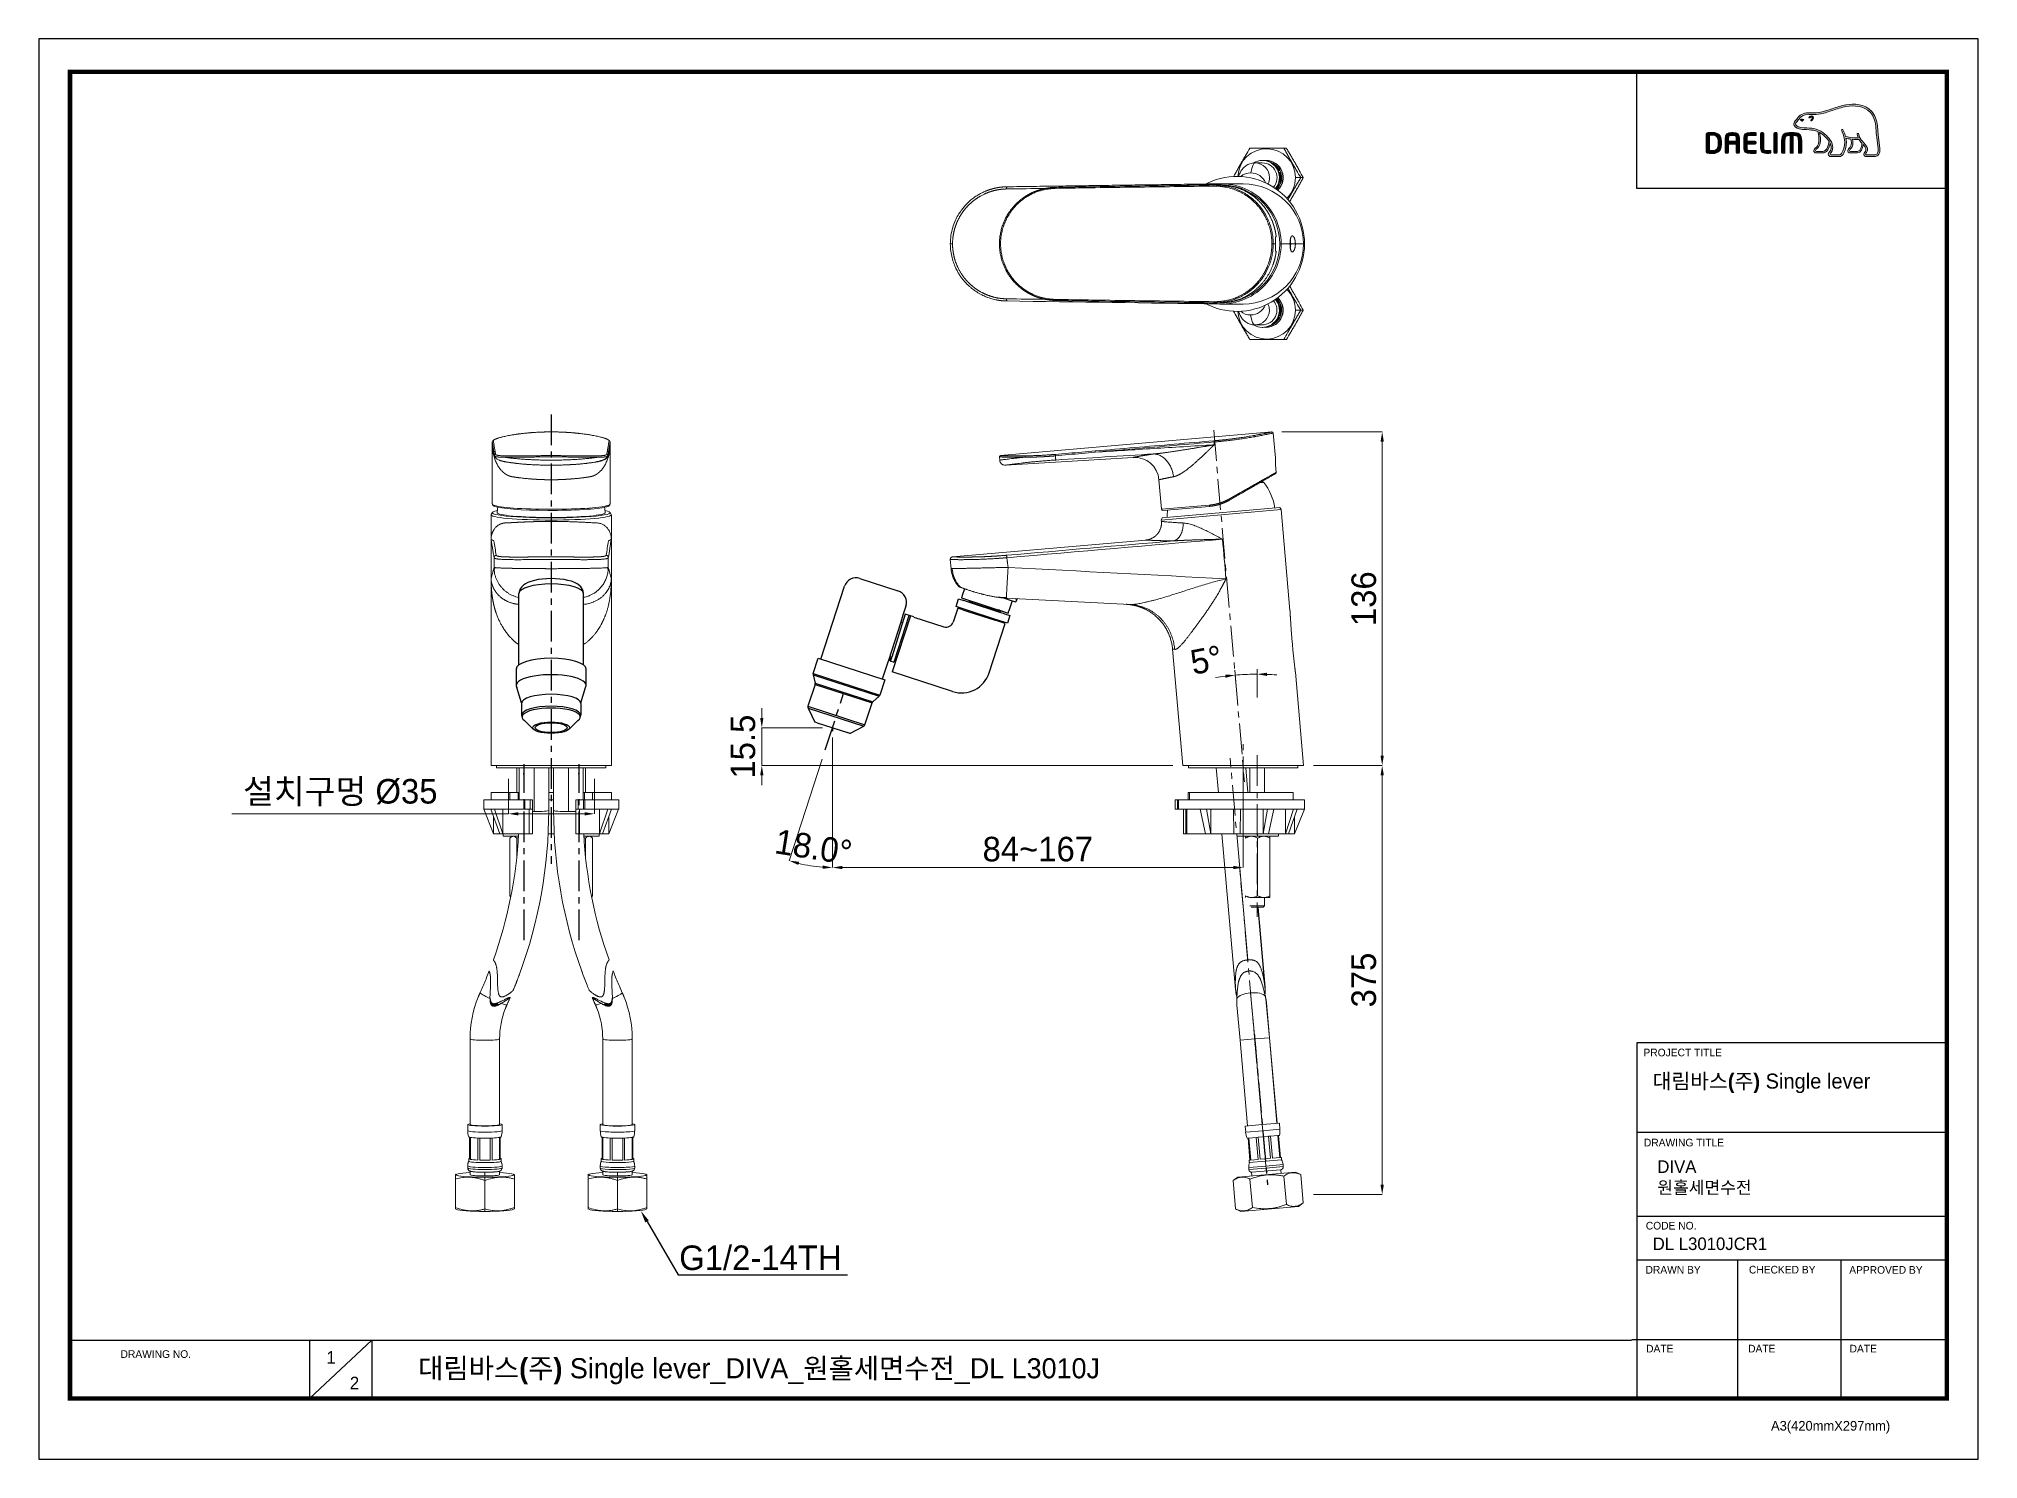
# Model space of a CAD drawing. Extents: x 0 to 790, y 0 to 579.
import ezdxf
from ezdxf import colors
from ezdxf.entities.mleader import LeaderData, LeaderLine
from ezdxf.math import Vec2, Vec3

# ---------------------------------------------------------------- set-up
doc = ezdxf.new("R2010")
doc.units = 0
doc.header["$LTSCALE"] = 10
doc.header["$MEASUREMENT"] = 0
doc.header["$PDMODE"] = 3
doc.header["$PDSIZE"] = -10
doc.linetypes.add('CENTER', pattern=[2, 1.25, -0.25, 0.25, -0.25])
doc.layers.get('0').update_dxf_attribs({"linetype": 'CONTINUOUS'})
doc.layers.get('DEFPOINTS').update_dxf_attribs({"linetype": 'CONTINUOUS'})
for name, color, linetype in [('1', 7, 'CONTINUOUS'), ('BODY', 7, 'CONTINUOUS'), ('THIN', 8, 'CONTINUOUS')]:
    doc.layers.add(name, color=color, linetype=linetype)
doc.layers.add('레이어 1', color=7, linetype='CONTINUOUS', lineweight=0)
doc.styles.add('Daelim Dimension', font='')
doc.styles.get("Standard").update_dxf_attribs({"font": ''})
doc.styles.get('Daelim Dimension').set_extended_font_data('나눔고딕')
doc.styles.get('Standard').set_extended_font_data('GulimChe')
doc.dimstyles.new('DEFAULT', dxfattribs={"dimscale": 2, "dimtxt": 2, "dimasz": 2, "dimexe": 0, "dimexo": 2, "dimgap": 1, "dimtad": 1, "dimdec": 0, "dimzin": 9, "dimdsep": 46, "dimtxsty": 'Daelim Dimension', "dimcen": 0.5, "dimclrd": 5, "dimclre": 5, "dimclrt": 256, "dimadec": 1, "dimazin": 0, "dimtfac": 1, "dimtdec": 0, "dimtix": 1, "dimtmove": 0, "dimatfit": 3, "dimfxl": 1, "dimtolj": 1, "dimtzin": 1, "dimlwd": 9, "dimlwe": 9, "dimarcsym": 0})

msp = doc.modelspace()

# ---------------------------------------------------------------- texts
at = {"color": 5, "ltscale": 40, "style": 'Daelim Dimension'}
for s, height, p in [('PROJECT TITLE', 3.1171, (653.54, 164.16)), ('DRAWING TITLE', 3.1171, (653.73, 127.47)), ('CODE NO.', 3.117, (654.52, 93.6)), ('DRAWN BY', 3.117, (654.39, 75.63)), ('CHECKED BY', 3.117, (696.51, 75.68)), ('APPROVED BY', 3.1171, (737.35, 75.58)), ('DRAWING NO.', 3.1171, (33.3, 41.29)), ('DATE', 3.117, (654.64, 43.5)), ('DATE', 3.117, (696.18, 43.5)), ('DATE', 3.117, (737.5, 43.5)), ('A3(420mmX297mm)', 3.9341, (705.5, 11.66))]:
    msp.add_text(s, height=height, dxfattribs=at).set_placement(p)
at = {"attachment_point": 1, "style": 'Daelim Dimension'}
for s, insert, char_height, width in [('{\\fPretendard Variable SemiBold|b0|i0|c129|p2;\\C7;대림바스(주)} Single lever', (657.24, 157.12), 6.1103, 98.2071), (' DIVA\\P 원홀세면수전 ', (657.3, 121.76), 5.101, 85.8447), ('DL L3010JCR1', (657.3, 90.34), 5.101, 85.8447), ('1', (117.12, 44.03), 5.1, 7.119), ('2', (126.69, 33.63), 5.1, 7.119)]:
    msp.add_mtext(s, dxfattribs=dict(at, insert=insert, char_height=char_height, width=width))
at = {"color": 2, "insert": (154.51, 41.16), "char_height": 8.198, "width": 391.3674, "attachment_point": 1, "style": 'Daelim Dimension'}
msp.add_mtext('{\\fPretendard Variable SemiBold|b0|i0|c129|p2;대림바스(주)} Single lever_DIVA_원홀세면수전_DL L3010J', dxfattribs=at)

# ---------------------------------------------------------------- blocks, each defined once
blk = doc.blocks.new('*D0')
at = {"color": 5, "lineweight": 9, "ltscale": 0.5, "transparency": 16777216}
for p, q in [((191.31, 277.16), (191.31, 262.97)), ((226.31, 277.16), (226.31, 262.97)), ((191.31, 262.97), (78.62, 262.97)), ((222.31, 262.97), (195.31, 262.97))]:
    blk.add_line(p, q, dxfattribs=at)
at = {"color": 5, "ltscale": 0.5, "transparency": 16777216}
for points in [[(195.31, 263.64), (195.31, 262.3), (191.31, 262.97)], [(222.31, 263.64), (222.31, 262.3), (226.31, 262.97)]]:
    blk.add_solid(points, dxfattribs=at)
at = {"layer": 'DEFPOINTS', "color": 0, "ltscale": 0.5, "transparency": 16777216}
for p in [(191.31, 281.16), (226.31, 281.16), (226.31, 262.97)]:
    blk.add_point(p, dxfattribs=at)
at = {"color": 7, "ltscale": 0.5, "transparency": 16777216, "insert": (122.8, 271.61), "char_height": 10, "attachment_point": 5, "style": 'Daelim Dimension'}
blk.add_mtext('\\A1;설치구멍 %%C35', dxfattribs=at)
blk = doc.blocks.new('*D2')
at = {"color": 5, "lineweight": 9, "ltscale": 0.5, "transparency": 16777216}
for p, q in [((323.24, 294.06), (323.24, 241.09)), ((490.51, 277.64), (490.51, 241.09)), ((327.24, 241.09), (486.51, 241.09))]:
    blk.add_line(p, q, dxfattribs=at)
at = {"color": 5, "ltscale": 0.5, "transparency": 16777216}
for points in [[(327.24, 241.76), (327.24, 240.42), (323.24, 241.09)], [(486.51, 241.76), (486.51, 240.42), (490.51, 241.09)]]:
    blk.add_solid(points, dxfattribs=at)
at = {"layer": 'DEFPOINTS', "color": 0, "ltscale": 0.5, "transparency": 16777216}
for p in [(323.24, 298.06), (490.51, 281.64), (490.51, 241.09)]:
    blk.add_point(p, dxfattribs=at)
at = {"color": 7, "ltscale": 0.5, "transparency": 16777216, "insert": (406.88, 248.53), "char_height": 10, "attachment_point": 5, "style": 'Daelim Dimension'}
blk.add_mtext('\\A1;84~167', dxfattribs=at)
blk = doc.blocks.new('*D3')
at = {"color": 5, "lineweight": 9, "ltscale": 0.5, "transparency": 16777216}
for p, q in [((294.47, 302.06), (294.47, 306.06)), ((319.24, 298.06), (294.47, 298.06)), ((294.47, 282.64), (294.47, 298.06)), ((461.92, 282.64), (294.47, 282.64)), ((294.47, 278.64), (294.47, 274.64))]:
    blk.add_line(p, q, dxfattribs=at)
at = {"color": 5, "ltscale": 0.5, "transparency": 16777216}
for points in [[(293.8, 302.06), (295.13, 302.06), (294.47, 298.06)], [(293.8, 278.64), (295.13, 278.64), (294.47, 282.64)]]:
    blk.add_solid(points, dxfattribs=at)
at = {"layer": 'DEFPOINTS', "color": 0, "ltscale": 0.5, "transparency": 16777216}
for p in [(294.47, 298.06), (323.24, 298.06), (465.92, 282.64)]:
    blk.add_point(p, dxfattribs=at)
at = {"color": 7, "ltscale": 0.5, "transparency": 16777216, "insert": (286.82, 290.35), "char_height": 10, "attachment_point": 5, "rotation": 90, "style": 'Daelim Dimension'}
blk.add_mtext('\\A1;15.5', dxfattribs=at)
blk = doc.blocks.new('*D4')
at = {"color": 5, "lineweight": 9, "ltscale": 0.5, "transparency": 16777216}
for p, q in [((323.24, 292.63), (323.24, 241.09)), ((319.06, 285.19), (305.64, 243.88))]:
    blk.add_line(p, q, dxfattribs=at)
blk.add_arc((323.24, 298.06), 56.96, 256.02409, 265.97591, dxfattribs=at)
at = {"color": 5, "ltscale": 0.5, "transparency": 16777216}
for points in [[(309.3, 242.14), (309.66, 243.42), (305.64, 243.88)], [(319.26, 241.9), (319.22, 240.56), (323.24, 241.09)]]:
    blk.add_solid(points, dxfattribs=at)
at = {"layer": 'DEFPOINTS', "color": 0, "ltscale": 0.5, "transparency": 16777216}
for p in [(327.75, 311.93), (323.24, 298.06), (323.24, 296.63), (320.29, 288.99), (311.4, 242.34)]:
    blk.add_point(p, dxfattribs=at)
at = {"color": 7, "ltscale": 0.5, "transparency": 16777216, "insert": (315.53, 249.4), "char_height": 10, "attachment_point": 5, "rotation": 351, "style": 'Daelim Dimension'}
blk.add_mtext('\\A1;18.0°', dxfattribs=at)
blk = doc.blocks.new('*D5')
at = {"color": 5, "lineweight": 9, "ltscale": 0.5, "transparency": 16777216}
for p, q in [((506.21, 418.58), (547.13, 418.58)), ((547.13, 286.64), (547.13, 414.58)), ((519.11, 282.64), (547.13, 282.64))]:
    blk.add_line(p, q, dxfattribs=at)
at = {"color": 5, "ltscale": 0.5, "transparency": 16777216}
for points in [[(546.46, 414.58), (547.8, 414.58), (547.13, 418.58)], [(546.46, 286.64), (547.8, 286.64), (547.13, 282.64)]]:
    blk.add_solid(points, dxfattribs=at)
at = {"layer": 'DEFPOINTS', "color": 0, "ltscale": 0.5, "transparency": 16777216}
for p in [(502.21, 418.58), (547.13, 418.58), (515.11, 282.64)]:
    blk.add_point(p, dxfattribs=at)
at = {"color": 7, "ltscale": 0.5, "transparency": 16777216, "insert": (539.68, 350.61), "char_height": 10, "attachment_point": 5, "rotation": 90, "style": 'Daelim Dimension'}
blk.add_mtext('\\A1;136', dxfattribs=at)
blk = doc.blocks.new('*D1')
at = {"color": 5, "lineweight": 9, "ltscale": 0.5, "transparency": 16777216}
for p, q in [((519.11, 282.64), (547.13, 282.64)), ((547.13, 278.64), (547.13, 111.85)), ((519.11, 107.85), (547.13, 107.85))]:
    blk.add_line(p, q, dxfattribs=at)
at = {"color": 5, "ltscale": 0.5, "transparency": 16777216}
for points in [[(546.46, 278.64), (547.8, 278.64), (547.13, 282.64)], [(546.46, 111.85), (547.8, 111.85), (547.13, 107.85)]]:
    blk.add_solid(points, dxfattribs=at)
at = {"layer": 'DEFPOINTS', "color": 0, "ltscale": 0.5, "transparency": 16777216}
for p in [(515.11, 282.64), (515.11, 107.85), (547.13, 107.85)]:
    blk.add_point(p, dxfattribs=at)
at = {"color": 7, "ltscale": 0.5, "transparency": 16777216, "insert": (539.68, 195.24), "char_height": 10, "attachment_point": 5, "rotation": 90, "style": 'Daelim Dimension'}
blk.add_mtext('\\A1;375', dxfattribs=at)
blk = doc.blocks.new('*D6')
at = {"color": 5, "lineweight": 9, "ltscale": 0.5, "transparency": 16777216}
for p, q in [((488.33, 307.09), (487.07, 321.47)), ((496.21, 310.31), (496.21, 321.87))]:
    blk.add_line(p, q, dxfattribs=at)
for start, end in [(97.2271, 99.45084), (92.77626, 95), (92.2271, 92.7729), (90, 92.22374), (85.54916, 87.7729)]:
    blk.add_arc((496.21, 216.96), 102.91, start, end, dxfattribs=at)
at = {"color": 5, "ltscale": 0.5, "transparency": 16777216}
for points in [[(483.19, 319.72), (483.34, 318.39), (487.24, 319.48)], [(500.2, 319.13), (500.22, 320.46), (496.21, 319.87)]]:
    blk.add_solid(points, dxfattribs=at)
at = {"layer": 'DEFPOINTS', "color": 0, "ltscale": 0.5, "transparency": 16777216}
for p in [(493.22, 319.83), (488.68, 303.1), (488.75, 302.23), (496.21, 306.31), (496.21, 287.85)]:
    blk.add_point(p, dxfattribs=at)
at = {"color": 7, "ltscale": 0.5, "transparency": 16777216, "insert": (474.56, 330.6), "char_height": 10, "attachment_point": 2, "rotation": 10.78726, "style": 'Daelim Dimension'}
blk.add_mtext('\\A1;5°', dxfattribs=at)

# ---------------------------------------------------------------- dimensions: what is measured, and where the dimension line sits
at = {"color": 5, "ltscale": 0.5}
for base, p1, p2, text, picture, middle in [((547.13, 418.58), (515.11, 282.64), (502.21, 418.58), '136', '*D5', (539.68, 350.61)), ((294.47, 298.06), (465.92, 282.64), (323.24, 298.06), '15.5', '*D3', (286.82, 290.35)), ((547.13, 107.85), (515.11, 282.64), (515.11, 107.85), '375', '*D1', (539.68, 195.24))]:
    dim = msp.add_linear_dim(base=base, p1=p1, p2=p2, angle=90, text=text, dimstyle='DEFAULT', override={"dimtxt": 5, "dimclrd": 5, "dimclre": 5, "dimclrt": 7}, dxfattribs=at)
    dim.commit()
    dim.dimension.update_dxf_attribs({"geometry": picture, "text_midpoint": middle})
dim = msp.add_angular_dim_2l(base=(493.22, 319.83), line1=((496.21, 306.31), (496.21, 287.85)), line2=((488.75, 302.23), (488.68, 303.1)), dimstyle='DEFAULT', override={"dimtxt": 5, "dimexe": 1, "dimdec": 0, "dimclrd": 5, "dimclre": 5, "dimclrt": 7, "dimadec": 0}, dxfattribs=at)
dim.commit()
dim.dimension.update_dxf_attribs({"geometry": '*D6', "text_midpoint": (476.95, 318.06), "dimtype": 162})
dim = msp.add_angular_dim_2l(base=(311.4, 242.34), line1=((320.29, 288.99), (327.75, 311.93)), line2=((323.24, 298.06), (323.24, 296.63)), dimstyle='DEFAULT', override={"dimtxt": 5, "dimclrd": 5, "dimclre": 5, "dimclrt": 7}, dxfattribs=at)
dim.commit()
dim.dimension.update_dxf_attribs({"geometry": '*D4', "text_midpoint": (315.53, 249.4)})
dim = msp.add_linear_dim(base=(490.51, 241.09), p1=(323.24, 298.06), p2=(490.51, 281.64), text='84~167', dimstyle='DEFAULT', override={"dimtxt": 5, "dimclrd": 5, "dimclre": 5, "dimclrt": 7}, dxfattribs=at)
dim.commit()
dim.dimension.update_dxf_attribs({"geometry": '*D2', "text_midpoint": (406.88, 248.53)})
dim = msp.add_linear_dim(base=(226.31, 262.97), p1=(191.31, 281.16), p2=(226.31, 281.16), text='설치구멍 %%C<>', dimstyle='DEFAULT', override={"dimtxt": 5, "dimclrd": 5, "dimclre": 5, "dimclrt": 7}, dxfattribs=at)
dim.commit()
dim.dimension.update_dxf_attribs({"geometry": '*D0', "text_midpoint": (122.8, 262.97), "dimtype": 128})

# ---------------------------------------------------------------- hatches: boundary and pattern name
at = {"layer": '레이어 1'}
h = msp.add_hatch(color=5, dxfattribs=at)
h.dxf.hatch_style = 1
edge = h.paths.add_edge_path(flags=16)
edge.add_spline(control_points=[(748.67, 531.89), (748.33, 531.51), (747.9, 531.5), (747.88, 531.5), (747.88, 531.5), (744.41, 531.5), (744.41, 531.5), (744.29, 531.5), (744.19, 531.53), (744.13, 531.6), (744.07, 531.65), (744.05, 531.73), (744.05, 531.82), (744.05, 532.02), (744.19, 532.2), (744.34, 532.39), (744.48, 532.57), (744.62, 532.74), (744.69, 532.95), (744.88, 533.46), (744.86, 534), (744.64, 534.48), (744.23, 535.35), (743.62, 536.03), (743.03, 536.69), (743.03, 536.69), (742.83, 536.91), (742.83, 536.91), (742.07, 537.77), (741.28, 538.65), (741.22, 539.84), (741.2, 540.08), (741.09, 540.22), (740.94, 540.21), (740.94, 540.21), (740.72, 540.11), (740.71, 540.11), (740.65, 540.04), (740.62, 539.94), (740.62, 539.83), (740.62, 539.83), (740.62, 539.79), (740.62, 539.79), (740.65, 539.35), (740.75, 538.93), (740.93, 538.49), (740.93, 538.49), (740.95, 538.45), (740.95, 538.45), (740.95, 538.45), (740.9, 538.44), (740.9, 538.44), (738.68, 538.36), (736.5, 538.78), (735.86, 538.93), (735.46, 540.52), (734.82, 541.57), (734.8, 541.62), (734.75, 541.7), (734.67, 541.77), (734.59, 541.79), (734.59, 541.79), (734.4, 541.76), (734.38, 541.76), (734.36, 541.73), (734.33, 541.69), (734.26, 541.59), (734.26, 541.59), (734.25, 541.51), (734.25, 541.51), (734.25, 541.51), (734.31, 541.3), (734.31, 541.3), (734.36, 541.22), (735.5, 539.22), (735.5, 536.57), (735.5, 534.94), (735.07, 533.4), (734.22, 531.99), (734.02, 531.65), (733.75, 531.5), (733.36, 531.5), (733.36, 531.5), (729.94, 531.5), (729.94, 531.5), (729.83, 531.5), (729.59, 531.58), (729.59, 531.83), (729.59, 531.96), (729.72, 532.19), (729.93, 532.42), (731.35, 534.01), (730.53, 536.48), (729.17, 538.11), (727.85, 539.68), (725.7, 541.66), (722.94, 542.16), (721.96, 542.33), (720.35, 542.42), (719.05, 542.5), (719.05, 542.5), (717.74, 542.58), (717.74, 542.58), (717.06, 542.63), (715.95, 543.04), (715.61, 543.68), (715.47, 543.95), (715.48, 544.22), (715.66, 544.53), (715.78, 544.72), (715.93, 544.88), (716.13, 545.07), (716.34, 545.29), (716.56, 545.52), (716.74, 545.82), (716.74, 545.82), (716.79, 545.91), (716.79, 545.91), (717.45, 547.17), (718.8, 547.84), (720.83, 547.89), (720.83, 547.89), (721.97, 547.9), (721.97, 547.9), (723.22, 547.91), (724.64, 547.92), (725.8, 548.17), (727.44, 548.52), (729.09, 549.08), (730.54, 549.58), (730.54, 549.58), (730.58, 549.59), (730.58, 549.59), (732.38, 550.21), (734.23, 550.84), (736.13, 551.15), (739.17, 551.65), (743.34, 551.63), (745.96, 548.69), (747.17, 547.33), (747.92, 545.45), (748.18, 543.12), (748.18, 543.12), (748.17, 543.12), (748.16, 543.13), (748.18, 543.08), (748.2, 542.82), (748.31, 541.34), (748.34, 540.62), (748.37, 539.88), (748.56, 538.51), (748.56, 538.51), (749.09, 533.93), (749.09, 533.93), (749.09, 533.93), (749.12, 533.37), (749.12, 533.37), (749.12, 532.71), (748.97, 532.21), (748.67, 531.89)], knot_values=[0, 0, 0, 0, 1, 1, 1, 2, 2, 2, 3, 3, 3, 4, 4, 4, 5, 5, 5, 6, 6, 6, 7, 7, 7, 8, 8, 8, 9, 9, 9, 10, 10, 10, 11, 11, 11, 12, 12, 12, 13, 13, 13, 14, 14, 14, 15, 15, 15, 16, 16, 16, 17, 17, 17, 18, 18, 18, 19, 19, 19, 20, 20, 20, 21, 21, 21, 22, 22, 22, 23, 23, 23, 24, 24, 24, 25, 25, 25, 26, 26, 26, 27, 27, 27, 28, 28, 28, 29, 29, 29, 30, 30, 30, 31, 31, 31, 32, 32, 32, 33, 33, 33, 34, 34, 34, 35, 35, 35, 36, 36, 36, 37, 37, 37, 38, 38, 38, 39, 39, 39, 40, 40, 40, 41, 41, 41, 42, 42, 42, 43, 43, 43, 44, 44, 44, 45, 45, 45, 46, 46, 46, 47, 47, 47, 48, 48, 48, 49, 49, 49, 50, 50, 50, 51, 51, 51, 52, 52, 52, 53, 53, 53, 53], degree=3, periodic=0)
edge = h.paths.add_edge_path(flags=16)
edge.add_spline(control_points=[(740.67, 532.88), (740.67, 532.88), (737.84, 532.88), (737.84, 532.88), (737.63, 532.88), (737.47, 533.04), (737.47, 533.26), (737.47, 533.41), (737.6, 533.59), (737.72, 533.72), (738.29, 534.27), (738.88, 535.03), (738.88, 536.47), (738.88, 536.47), (738.84, 537.12), (738.84, 537.13), (738.84, 537.13), (738.74, 537.76), (738.74, 537.76), (738.74, 537.76), (738.73, 537.8), (738.73, 537.8), (738.73, 537.8), (738.77, 537.8), (738.77, 537.8), (739.3, 537.76), (740.33, 537.7), (741.31, 537.75), (741.55, 537.35), (741.95, 536.85), (742.54, 536.17), (742.51, 535.83), (742.23, 532.88), (740.67, 532.88)], knot_values=[0, 0, 0, 0, 1, 1, 1, 2, 2, 2, 3, 3, 3, 4, 4, 4, 5, 5, 5, 6, 6, 6, 7, 7, 7, 8, 8, 8, 9, 9, 9, 10, 10, 10, 11, 11, 11, 11], degree=3, periodic=0)
edge = h.paths.add_edge_path(flags=16)
edge.add_spline(control_points=[(726.49, 532.88), (726.49, 532.88), (724.01, 532.88), (724.01, 532.88), (723.82, 532.88), (723.62, 533.03), (723.62, 533.26), (723.62, 533.39), (723.74, 533.56), (723.95, 533.73), (724.58, 534.23), (725.53, 534.99), (725.63, 537.08), (725.63, 537.08), (725.65, 537.65), (725.65, 537.65), (725.65, 538.54), (725.44, 539.61), (725.25, 540.57), (725.25, 540.57), (725.22, 540.67), (725.22, 540.67), (725.22, 540.67), (725.3, 540.6), (725.3, 540.6), (725.67, 540.38), (727.69, 539), (729.13, 536.97), (729.01, 536.01), (728.47, 532.88), (726.49, 532.88)], knot_values=[0, 0, 0, 0, 1, 1, 1, 2, 2, 2, 3, 3, 3, 4, 4, 4, 5, 5, 5, 6, 6, 6, 7, 7, 7, 8, 8, 8, 9, 9, 9, 10, 10, 10, 10], degree=3, periodic=0)
edge = h.paths.add_edge_path()
edge.add_spline(control_points=[(749.79, 534), (749.79, 534), (749.26, 538.61), (749.26, 538.61), (749.06, 539.98), (749.04, 540.72), (749.01, 541.37), (749.01, 541.37), (748.88, 543.19), (748.88, 543.19), (748.6, 545.67), (747.8, 547.68), (746.49, 549.15), (743.65, 552.34), (739.23, 552.37), (736.01, 551.84), (734.04, 551.52), (732.16, 550.87), (730.34, 550.25), (730.34, 550.25), (730.28, 550.23), (730.28, 550.23), (728.86, 549.74), (727.24, 549.19), (725.65, 548.85), (724.57, 548.62), (723.2, 548.61), (722, 548.6), (722, 548.6), (720.8, 548.59), (720.8, 548.59), (718.51, 548.53), (716.95, 547.74), (716.16, 546.23), (716.16, 546.23), (716.13, 546.16), (716.13, 546.16), (716, 545.94), (715.8, 545.74), (715.63, 545.57), (715.44, 545.38), (715.22, 545.16), (715.06, 544.88), (714.89, 544.6), (714.81, 544.32), (714.81, 544.04), (714.81, 543.81), (714.87, 543.58), (714.99, 543.36), (715.47, 542.44), (716.86, 541.94), (717.69, 541.88), (717.69, 541.88), (718.91, 541.8), (718.94, 541.8), (720.16, 541.73), (721.84, 541.64), (722.81, 541.46), (723.38, 541.36), (724.03, 541.16), (724.63, 540.88), (724.67, 540.72), (724.98, 539.34), (724.98, 537.65), (724.98, 537.65), (724.97, 537.11), (724.97, 537.11), (724.88, 535.32), (724.1, 534.7), (723.53, 534.24), (723.47, 534.19), (722.96, 533.77), (722.92, 533.26), (722.9, 532.98), (722.98, 532.71), (723.16, 532.53), (723.34, 532.32), (723.63, 532.22), (724.01, 532.22), (724.01, 532.22), (726.49, 532.22), (726.49, 532.22), (728.35, 532.22), (729.26, 534.22), (729.54, 536.09), (729.54, 536.09), (729.55, 536.35), (729.55, 536.35), (729.55, 536.35), (729.63, 536.22), (729.63, 536.22), (729.86, 535.69), (730.01, 535.06), (730.01, 534.58), (730.01, 533.91), (729.8, 533.33), (729.41, 532.89), (729.31, 532.79), (728.81, 532.28), (728.81, 531.76), (728.81, 531.76), (728.82, 531.68), (728.82, 531.68), (728.89, 531.07), (729.38, 530.8), (729.83, 530.8), (729.83, 530.8), (733.36, 530.8), (733.36, 530.8), (733.99, 530.8), (734.5, 531.09), (734.83, 531.63), (735.72, 533.12), (736.18, 534.73), (736.18, 536.43), (736.18, 536.96), (736.13, 537.53), (736.03, 538.12), (736.03, 538.12), (736.02, 538.16), (736.02, 538.16), (736.02, 538.16), (736.07, 538.15), (736.07, 538.15), (736.49, 538.07), (737.17, 537.95), (738.02, 537.86), (738.02, 537.86), (738.04, 537.86), (738.04, 537.86), (738.04, 537.86), (738.15, 537.21), (738.15, 537.21), (738.15, 537.21), (738.18, 537.06), (738.18, 537.06), (738.18, 537.06), (738.21, 536.49), (738.21, 536.49), (738.21, 535.11), (737.59, 534.52), (737.26, 534.2), (737.25, 534.19), (736.78, 533.72), (736.73, 533.3), (736.73, 533.3), (736.72, 533.17), (736.72, 533.17), (736.72, 533.04), (736.75, 532.78), (736.98, 532.54), (737.19, 532.32), (737.5, 532.22), (737.92, 532.22), (737.92, 532.22), (740.67, 532.22), (740.67, 532.22), (742.33, 532.22), (742.84, 534.34), (743.04, 535.53), (743.04, 535.53), (743.05, 535.65), (743.05, 535.65), (743.05, 535.65), (743.11, 535.56), (743.11, 535.56), (743.5, 535.07), (743.84, 534.52), (744, 534.18), (744.08, 534.01), (744.13, 533.81), (744.13, 533.61), (744.13, 533.61), (744.07, 533.22), (744.07, 533.22), (744, 533), (743.86, 532.8), (743.71, 532.61), (743.5, 532.33), (743.28, 532.05), (743.28, 531.7), (743.28, 531.7), (743.3, 531.51), (743.3, 531.51), (743.4, 531.05), (743.77, 530.8), (744.35, 530.8), (744.35, 530.8), (747.88, 530.8), (747.88, 530.8), (747.95, 530.8), (748.64, 530.82), (749.18, 531.4), (749.61, 531.87), (749.82, 532.51), (749.82, 533.36), (749.82, 533.36), (749.79, 534), (749.79, 534)], knot_values=[0, 0, 0, 0, 1, 1, 1, 2, 2, 2, 3, 3, 3, 4, 4, 4, 5, 5, 5, 6, 6, 6, 7, 7, 7, 8, 8, 8, 9, 9, 9, 10, 10, 10, 11, 11, 11, 12, 12, 12, 13, 13, 13, 14, 14, 14, 15, 15, 15, 16, 16, 16, 17, 17, 17, 18, 18, 18, 19, 19, 19, 20, 20, 20, 21, 21, 21, 22, 22, 22, 23, 23, 23, 24, 24, 24, 25, 25, 25, 26, 26, 26, 27, 27, 27, 28, 28, 28, 29, 29, 29, 30, 30, 30, 31, 31, 31, 32, 32, 32, 33, 33, 33, 34, 34, 34, 35, 35, 35, 36, 36, 36, 37, 37, 37, 38, 38, 38, 39, 39, 39, 40, 40, 40, 41, 41, 41, 42, 42, 42, 43, 43, 43, 44, 44, 44, 45, 45, 45, 46, 46, 46, 47, 47, 47, 48, 48, 48, 49, 49, 49, 50, 50, 50, 51, 51, 51, 52, 52, 52, 53, 53, 53, 54, 54, 54, 55, 55, 55, 56, 56, 56, 57, 57, 57, 58, 58, 58, 59, 59, 59, 60, 60, 60, 61, 61, 61, 62, 62, 62, 63, 63, 63, 64, 64, 64, 65, 65, 65, 66, 66, 66, 66], degree=3, periodic=0)
edge = h.paths.add_edge_path(flags=0)
edge.add_spline(control_points=[(717.63, 545.9), (717.63, 545.9), (718.15, 546.14), (718.78, 545.89), (718.78, 545.89), (718.86, 545.86), (718.76, 545.71), (718.45, 545.3), (718.14, 545.21), (718.14, 545.21), (718.14, 545.21), (717.92, 545.13), (717.8, 545.28), (717.55, 545.57), (717.54, 545.74), (717.54, 545.74), (717.54, 545.74), (717.51, 545.87), (717.63, 545.9)], knot_values=[0, 0, 0, 0, 1, 1, 1, 2, 2, 2, 3, 3, 3, 4, 4, 4, 5, 5, 5, 6, 6, 6, 6], degree=3, periodic=0)
edge = h.paths.add_edge_path(flags=0)
edge.add_spline(control_points=[(721.02, 546.85), (720.94, 546.76), (720.94, 546.62), (721.02, 546.55), (721.1, 546.48), (721.24, 546.5), (721.31, 546.58), (721.35, 546.62), (721.78, 547.12), (722.14, 546.87), (722.27, 546.77), (722.33, 546.64), (722.31, 546.46), (722.28, 546.18), (722.03, 545.86), (721.86, 545.76), (721.77, 545.7), (721.7, 545.57), (721.75, 545.47), (721.79, 545.37), (721.92, 545.34), (722.02, 545.39), (722.33, 545.54), (722.71, 546.02), (722.76, 546.48), (722.8, 546.79), (722.66, 547.05), (722.41, 547.22), (721.86, 547.61), (721.25, 547.09), (721.02, 546.85)], knot_values=[0, 0, 0, 0, 1, 1, 1, 2, 2, 2, 3, 3, 3, 4, 4, 4, 5, 5, 5, 6, 6, 6, 7, 7, 7, 8, 8, 8, 9, 9, 9, 10, 10, 10, 10], degree=3, periodic=0)
edge = h.paths.add_edge_path(flags=0)
edge.add_spline(control_points=[(720.95, 546.47), (720.95, 546.47), (720.95, 546.47), (720.95, 546.47), (720.95, 546.47), (720.95, 546.47), (720.95, 546.47)], knot_values=[0, 0, 0, 0, 1, 1, 1, 2, 2, 2, 2], degree=3, periodic=0)
h = msp.add_hatch(color=5, dxfattribs=at)
h.dxf.hatch_style = 2
edge = h.paths.add_edge_path()
edge.add_spline(control_points=[(717.63, 545.9), (717.63, 545.9), (718.15, 546.14), (718.78, 545.89), (718.78, 545.89), (718.86, 545.86), (718.76, 545.71), (718.45, 545.3), (718.14, 545.21), (718.14, 545.21), (718.14, 545.21), (717.92, 545.13), (717.8, 545.28), (717.55, 545.57), (717.54, 545.74), (717.54, 545.74), (717.54, 545.74), (717.51, 545.87), (717.63, 545.9)], knot_values=[0, 0, 0, 0, 1, 1, 1, 2, 2, 2, 3, 3, 3, 4, 4, 4, 5, 5, 5, 6, 6, 6, 6], degree=3, periodic=0)
h = msp.add_hatch(color=5, dxfattribs=at)
h.dxf.hatch_style = 2
edge = h.paths.add_edge_path()
edge.add_spline(control_points=[(721.02, 546.85), (720.94, 546.76), (720.94, 546.62), (721.02, 546.55), (721.1, 546.48), (721.24, 546.5), (721.31, 546.58), (721.35, 546.62), (721.78, 547.12), (722.14, 546.87), (722.27, 546.77), (722.33, 546.64), (722.31, 546.46), (722.28, 546.18), (722.03, 545.86), (721.86, 545.76), (721.77, 545.7), (721.7, 545.57), (721.75, 545.47), (721.79, 545.37), (721.92, 545.34), (722.02, 545.39), (722.33, 545.54), (722.71, 546.02), (722.76, 546.48), (722.8, 546.79), (722.66, 547.05), (722.41, 547.22), (721.86, 547.61), (721.25, 547.09), (721.02, 546.85)], knot_values=[0, 0, 0, 0, 1, 1, 1, 2, 2, 2, 3, 3, 3, 4, 4, 4, 5, 5, 5, 6, 6, 6, 7, 7, 7, 8, 8, 8, 9, 9, 9, 10, 10, 10, 10], degree=3, periodic=0)
h = msp.add_hatch(color=5, dxfattribs=at)
h.dxf.hatch_style = 2
edge = h.paths.add_edge_path()
edge.add_spline(control_points=[(683.97, 535.57), (683.97, 533.96), (683.24, 533.18), (681.73, 533.18), (681.73, 533.18), (680.69, 533.2), (680.43, 533.2), (680.43, 533.2), (680.43, 539.37), (680.43, 539.37), (680.96, 539.42), (681.72, 539.43), (681.73, 539.43), (683.28, 539.43), (683.97, 538.7), (683.97, 537.04), (683.97, 537.04), (683.97, 535.57), (683.97, 535.57)], knot_values=[0, 0, 0, 0, 1, 1, 1, 2, 2, 2, 3, 3, 3, 4, 4, 4, 5, 5, 5, 6, 6, 6, 6], degree=3, periodic=0)
edge = h.paths.add_edge_path()
edge.add_spline(control_points=[(681.73, 540.59), (680.89, 540.59), (679.8, 540.54), (679.44, 540.48), (679.22, 540.45), (679.08, 540.28), (679.08, 540.06), (679.08, 540.06), (679.08, 532.55), (679.08, 532.55), (679.08, 532.32), (679.22, 532.16), (679.46, 532.13), (679.79, 532.07), (680.88, 532.02), (681.73, 532.02), (684.07, 532.02), (685.31, 533.25), (685.31, 535.57), (685.31, 535.57), (685.31, 537.04), (685.31, 537.04), (685.31, 539.36), (684.07, 540.59), (681.73, 540.59)], knot_values=[0, 0, 0, 0, 1, 1, 1, 2, 2, 2, 3, 3, 3, 4, 4, 4, 5, 5, 5, 6, 6, 6, 7, 7, 7, 8, 8, 8, 8], degree=3, periodic=0)
h = msp.add_hatch(color=5, dxfattribs=at)
h.dxf.hatch_style = 2
edge = h.paths.add_edge_path()
edge.add_spline(control_points=[(691.35, 537.05), (691.35, 537.05), (688.19, 537.05), (688.19, 537.05), (688.19, 537.17), (688.19, 538.18), (688.19, 538.18), (688.19, 539.23), (688.5, 539.41), (689.44, 539.41), (689.44, 539.41), (690.1, 539.41), (690.1, 539.41), (691.04, 539.41), (691.35, 539.23), (691.35, 538.18), (691.35, 538.18), (691.35, 537.17), (691.35, 537.05)], knot_values=[0, 0, 0, 0, 1, 1, 1, 2, 2, 2, 3, 3, 3, 4, 4, 4, 5, 5, 5, 6, 6, 6, 6], degree=3, periodic=0)
edge = h.paths.add_edge_path()
edge.add_spline(control_points=[(690.1, 540.59), (690.1, 540.59), (689.44, 540.59), (689.44, 540.59), (687.65, 540.59), (686.86, 539.85), (686.86, 538.18), (686.86, 538.18), (686.86, 532.47), (686.86, 532.47), (686.86, 532.26), (687.02, 532.09), (687.21, 532.09), (687.21, 532.09), (687.84, 532.09), (687.84, 532.09), (688.06, 532.09), (688.19, 532.28), (688.19, 532.47), (688.19, 532.47), (688.19, 535.75), (688.19, 535.88), (688.19, 535.88), (691.35, 535.88), (691.35, 535.88), (691.35, 535.75), (691.35, 532.47), (691.35, 532.47), (691.35, 532.26), (691.51, 532.09), (691.71, 532.09), (691.71, 532.09), (692.33, 532.09), (692.33, 532.09), (692.54, 532.09), (692.69, 532.29), (692.69, 532.47), (692.69, 532.47), (692.69, 538.18), (692.69, 538.18), (692.69, 539.85), (691.89, 540.59), (690.1, 540.59)], knot_values=[0, 0, 0, 0, 1, 1, 1, 2, 2, 2, 3, 3, 3, 4, 4, 4, 5, 5, 5, 6, 6, 6, 7, 7, 7, 8, 8, 8, 9, 9, 9, 10, 10, 10, 11, 11, 11, 12, 12, 12, 13, 13, 13, 14, 14, 14, 14], degree=3, periodic=0)
h = msp.add_hatch(color=5, dxfattribs=at)
h.dxf.hatch_style = 2
edge = h.paths.add_edge_path()
edge.add_spline(control_points=[(694.39, 538.41), (694.39, 538.41), (694.39, 534.2), (694.39, 534.2), (694.39, 532.73), (695.23, 532.02), (696.96, 532.02), (697.72, 532.02), (698.76, 532.03), (699.17, 532.07), (699.17, 532.07), (699.38, 532.09), (699.38, 532.09), (699.38, 532.09), (699.44, 532.1), (699.44, 532.1), (699.44, 532.1), (699.44, 533.22), (699.44, 533.22), (699.44, 533.22), (696.97, 533.22), (696.97, 533.22), (695.73, 533.22), (695.73, 533.57), (695.73, 534.2), (695.73, 534.2), (695.73, 535.76), (695.73, 535.88), (695.86, 535.88), (699.05, 535.88), (699.05, 535.88), (699.26, 535.88), (699.43, 536.05), (699.43, 536.25), (699.43, 536.25), (699.43, 536.67), (699.43, 536.67), (699.43, 536.88), (699.26, 537.04), (699.05, 537.04), (699.05, 537.04), (695.86, 537.04), (695.73, 537.04), (695.73, 537.16), (695.73, 538.41), (695.73, 538.41), (695.73, 539.04), (695.73, 539.39), (696.97, 539.39), (696.97, 539.39), (699.43, 539.38), (699.43, 539.38), (699.43, 539.38), (699.43, 540.5), (699.43, 540.5), (699.43, 540.5), (699.17, 540.53), (699.17, 540.53), (698.69, 540.57), (697.57, 540.59), (696.96, 540.59), (695.23, 540.59), (694.39, 539.88), (694.39, 538.41)], knot_values=[0, 0, 0, 0, 1, 1, 1, 2, 2, 2, 3, 3, 3, 4, 4, 4, 5, 5, 5, 6, 6, 6, 7, 7, 7, 8, 8, 8, 9, 9, 9, 10, 10, 10, 11, 11, 11, 12, 12, 12, 13, 13, 13, 14, 14, 14, 15, 15, 15, 16, 16, 16, 17, 17, 17, 18, 18, 18, 19, 19, 19, 20, 20, 20, 21, 21, 21, 21], degree=3, periodic=0)
h = msp.add_hatch(color=5, dxfattribs=at)
h.dxf.hatch_style = 2
edge = h.paths.add_edge_path()
edge.add_spline(control_points=[(701.58, 540.52), (701.37, 540.52), (701.2, 540.35), (701.2, 540.14), (701.2, 540.14), (701.2, 534.2), (701.2, 534.2), (701.2, 532.27), (702.52, 532.02), (703.67, 532.02), (704.51, 532.02), (704.73, 532.05), (704.98, 532.1), (704.98, 532.1), (705.13, 532.12), (705.13, 532.12), (705.12, 532.12), (705.32, 532.14), (705.32, 532.14), (705.32, 532.14), (705.38, 532.15), (705.38, 532.15), (705.38, 532.15), (705.38, 533.22), (705.38, 533.22), (705.38, 533.22), (703.68, 533.22), (703.68, 533.22), (702.54, 533.22), (702.54, 533.65), (702.54, 534.07), (702.54, 534.07), (702.54, 540.14), (702.54, 540.14), (702.54, 540.35), (702.36, 540.52), (702.16, 540.52), (702.16, 540.52), (701.58, 540.52), (701.58, 540.52)], knot_values=[0, 0, 0, 0, 1, 1, 1, 2, 2, 2, 3, 3, 3, 4, 4, 4, 5, 5, 5, 6, 6, 6, 7, 7, 7, 8, 8, 8, 9, 9, 9, 10, 10, 10, 11, 11, 11, 12, 12, 12, 13, 13, 13, 13], degree=3, periodic=0)
h = msp.add_hatch(color=5, dxfattribs=at)
h.dxf.hatch_style = 2
edge = h.paths.add_edge_path()
edge.add_spline(control_points=[(707.03, 540.52), (706.81, 540.52), (706.68, 540.33), (706.68, 540.15), (706.68, 540.15), (706.68, 532.47), (706.68, 532.47), (706.68, 532.26), (706.84, 532.09), (707.03, 532.09), (707.03, 532.09), (707.66, 532.09), (707.66, 532.09), (707.88, 532.09), (708.01, 532.28), (708.01, 532.47), (708.01, 532.47), (708.01, 540.15), (708.01, 540.15), (708.01, 540.36), (707.86, 540.52), (707.66, 540.52), (707.66, 540.52), (707.03, 540.52), (707.03, 540.52)], knot_values=[0, 0, 0, 0, 1, 1, 1, 2, 2, 2, 3, 3, 3, 4, 4, 4, 5, 5, 5, 6, 6, 6, 7, 7, 7, 8, 8, 8, 8], degree=3, periodic=0)
h = msp.add_hatch(color=5, dxfattribs=at)
h.dxf.hatch_style = 2
edge = h.paths.add_edge_path()
edge.add_spline(control_points=[(709.81, 537.2), (709.81, 537.2), (709.81, 532.47), (709.81, 532.47), (709.81, 532.26), (709.97, 532.09), (710.17, 532.09), (710.17, 532.09), (710.8, 532.09), (710.8, 532.09), (711.03, 532.09), (711.16, 532.28), (711.16, 532.47), (711.16, 532.47), (711.16, 537.08), (711.16, 537.08), (711.16, 539.12), (711.51, 539.31), (713.23, 539.32), (713.23, 539.19), (713.23, 532.47), (713.23, 532.47), (713.23, 532.25), (713.38, 532.09), (713.58, 532.09), (713.58, 532.09), (714.2, 532.09), (714.2, 532.09), (714.43, 532.09), (714.56, 532.28), (714.56, 532.47), (714.56, 532.47), (714.56, 539.17), (714.56, 539.3), (715.37, 539.3), (715.93, 539.24), (716.24, 538.93), (716.56, 538.61), (716.62, 538.01), (716.62, 537.08), (716.62, 537.08), (716.62, 532.47), (716.62, 532.47), (716.62, 532.26), (716.79, 532.09), (716.98, 532.09), (716.98, 532.09), (717.62, 532.09), (717.62, 532.09), (717.84, 532.09), (717.98, 532.29), (717.98, 532.47), (717.98, 532.47), (717.98, 537.2), (717.98, 537.2), (717.98, 540.07), (716.96, 540.55), (713.9, 540.55), (710.83, 540.55), (709.81, 540.07), (709.81, 537.2)], knot_values=[0, 0, 0, 0, 1, 1, 1, 2, 2, 2, 3, 3, 3, 4, 4, 4, 5, 5, 5, 6, 6, 6, 7, 7, 7, 8, 8, 8, 9, 9, 9, 10, 10, 10, 11, 11, 11, 12, 12, 12, 13, 13, 13, 14, 14, 14, 15, 15, 15, 16, 16, 16, 17, 17, 17, 18, 18, 18, 19, 19, 19, 20, 20, 20, 20], degree=3, periodic=0)

# ---------------------------------------------------------------- linework, layer by layer
at = {"color": 5, "ltscale": 0.5}
for p, q in [((650.86, 517.77), (650.86, 565.32)), ((650.86, 169.65), (650.86, 24.02))]:
    msp.add_line(p, q, dxfattribs=at)
at = {"color": 5}
for p, q in [((726.38, 532.22), (726.38, 532.22)), ((12.7, 48.49), (648.72, 48.49))]:
    msp.add_line(p, q, dxfattribs=at)
at = {"color": 5, "ltscale": 40}
for p, q in [((777.1, 517.77), (650.86, 517.77)), ((777.1, 169.65), (650.86, 169.65)), ((777.1, 133.17), (650.86, 133.17)), ((777.1, 133.17), (650.86, 133.17)), ((777.1, 98.84), (650.86, 98.84)), ((777.1, 98.84), (650.86, 98.84)), ((777.1, 81.14), (650.86, 81.14)), ((777.1, 81.14), (650.86, 81.14)), ((691.87, 81.14), (691.87, 24.78)), ((733.95, 81.14), (733.95, 24.78)), ((110.19, 48.49), (110.19, 24.69)), ((110.19, 48.49), (110.19, 24.69)), ((135.67, 48.49), (110.19, 24.69)), ((135.67, 48.49), (110.19, 24.69)), ((135.67, 48.49), (135.67, 24.69)), ((135.67, 48.49), (135.67, 24.69)), ((777.1, 48.58), (648.87, 48.58)), ((777.1, 48.58), (651.85, 48.58)), ((777.1, 24.78), (668.91, 24.78))]:
    msp.add_line(p, q, dxfattribs=at)
at = {"color": 7, "linetype": 'Continuous', "lineweight": 25}
for p, q in [((318.49, 325.99), (328.16, 355.76)), ((334.43, 358.87), (349.93, 353.84)), ((353.17, 347.63), (351.97, 343.92)), ((373.59, 347.41), (374.61, 350.53)), ((374.61, 350.53), (376.8, 349.82)), ((375.79, 350.95), (394.81, 344.77)), ((377, 354.69), (376.1, 351.9)), ((378.67, 349.21), (376.8, 349.82)), ((380.43, 348.91), (379.67, 349.16)), ((396.45, 349.81), (395.12, 345.72)), ((396.45, 349.81), (397.87, 349.35)), ((398.18, 350.3), (397.87, 349.35)), ((397.99, 350.57), (397.93, 350.38)), ((397.93, 350.38), (398.51, 350.19)), ((398.51, 350.19), (398.67, 350.66)), ((352.83, 344.32), (347.39, 326.84)), ((355, 343.62), (347.59, 320.79)), ((351.97, 343.92), (351.06, 341.12)), ((356.4, 343.17), (352.83, 344.32)), ((356.43, 343.15), (368.65, 339.18)), ((374.29, 346.82), (372.43, 341.11)), ((378.5, 345.82), (373.59, 347.41)), ((376.33, 346.15), (374.29, 346.82)), ((376.33, 346.15), (378.42, 345.47)), ((387.06, 320.43), (393.59, 340.54)), ((393.59, 340.54), (389.46, 341.89)), ((394.52, 340.62), (389.61, 342.21)), ((389.85, 345.85), (389.82, 345.75)), ((389.85, 345.85), (390.61, 345.61)), ((391.24, 345.93), (394.81, 344.77)), ((393.34, 344.45), (391.45, 345.06)), ((393.34, 344.45), (395.53, 343.74)), ((395.53, 343.74), (394.52, 340.62)), ((315.45, 320.18), (317.44, 326.33)), ((317.44, 326.33), (344.55, 317.52)), ((345.87, 325.14), (344.95, 322.33)), ((346.5, 325.46), (346.83, 326.51)), ((315.42, 319.66), (316.17, 316.23)), ((344.55, 317.52), (342.55, 311.38)), ((344.95, 322.33), (343.5, 317.86)), ((372.13, 312.82), (347.59, 320.79)), ((316.15, 315.7), (313.26, 306.83)), ((336.47, 299.29), (339.35, 308.16)), ((342.26, 310.94), (339.64, 308.6)), ((313.26, 306.83), (313.26, 306.83)), ((313.31, 306.08), (316.11, 300.37)), ((313.31, 306.08), (313.31, 306.08)), ((317.06, 300.06), (316.11, 300.37)), ((317.06, 300.06), (329.42, 296.05)), ((330.37, 295.74), (329.42, 296.05)), ((330.37, 295.74), (335.98, 298.71))]:
    msp.add_line(p, q, dxfattribs=at)
at = {"ltscale": 0.5}
for p, q in [((195.54, 323.65), (195.54, 352.74)), ((221.84, 323.65), (221.84, 352.74)), ((391.45, 345.06), (378.67, 349.21)), ((380.43, 348.91), (380.4, 348.81)), ((380.4, 348.81), (389.82, 345.75)), ((380.43, 348.91), (389.85, 345.85)), ((392.89, 350.96), (396.45, 349.81)), ((351.06, 341.12), (346.11, 325.43)), ((348.48, 325.36), (354.47, 343.79)), ((351.06, 341.12), (351.76, 340.9)), ((378.42, 345.47), (378.53, 345.81)), ((378.42, 345.47), (389.46, 341.89)), ((389.61, 342.21), (378.53, 345.81)), ((389.46, 341.89), (389.61, 342.21)), ((348.74, 325.49), (349.08, 325.38)), ((194.44, 321.97), (194.44, 315.3)), ((222.94, 315.3), (222.94, 321.97)), ((315.42, 319.66), (342.26, 310.94)), ((315.45, 320.18), (342.55, 311.38)), ((316.17, 316.23), (339.64, 308.6)), ((196.59, 308.16), (194.68, 314.5)), ((220.79, 308.16), (222.7, 314.5)), ((316.15, 315.7), (339.35, 308.16)), ((196.59, 307.98), (196.59, 303.15)), ((201.41, 297.5), (197.78, 300.93)), ((215.97, 297.5), (219.6, 300.93)), ((220.79, 307.98), (220.79, 303.15)), ((313.26, 306.83), (336.47, 299.29)), ((313.31, 306.08), (335.98, 298.71)), ((323.24, 298.06), (323.24, 296.63))]:
    msp.add_line(p, q, dxfattribs=at)
at = {"ltscale": 0.4}
for p, q in [((378.72, 349.36), (378.67, 349.21)), ((380.4, 348.81), (378.72, 349.36)), ((389.82, 345.75), (391.5, 345.21)), ((391.5, 345.21), (391.45, 345.06)), ((347.27, 326.47), (346.89, 325.3)), ((348.06, 324.71), (347.02, 325.05)), ((347.27, 326.47), (347.39, 326.84)), ((348.31, 324.84), (348.48, 325.36))]:
    msp.add_line(p, q, dxfattribs=at)
at = {"ltscale": 0.5}
msp.add_lwpolyline([(0, 0), (789.88, 0), (789.88, 578.76), (0, 578.76)], close=True, dxfattribs=at)
at = {"color": 5, "linetype": 'ByBlock', "lineweight": 200, "const_width": 1.82}
msp.add_lwpolyline([(12.7, 24.78), (777.1, 24.78), (777.1, 565.32), (12.7, 565.32)], close=True, dxfattribs=at)
at = {"ltscale": 0.5}
for centre, radius, start, end in [((200.35, 352.36), 4.82, 127.53768, 175.57108), ((217.05, 352.37), 4.8, 4.36673, 52.63979), ((220.2, 315.69), 2.77, 334.5698, 351.89338), ((204.2, 304.32), 7.71, 188.79485, 197.35383), ((213.17, 304.32), 7.71, 342.64617, 351.20515)]:
    msp.add_arc(centre, radius, start, end, dxfattribs=at)
at = {"color": 7, "linetype": 'Continuous', "lineweight": 25}
for centre, radius, start, end in [((332.88, 354.12), 5, 72, 162), ((348.39, 349.08), 5, 342, 72), ((379.2, 349.31), 0.5, 342, 72), ((369.58, 342.04), 3, 252, 342), ((391.09, 345.45), 0.5, 72, 162), ((346.34, 324.98), 0.5, 72, 162), ((347.31, 326.35), 0.5, 80.96165, 162), ((316.4, 319.87), 1, 162, 192.34829), ((315.19, 316.01), 1, 342, 12.34829), ((375.79, 324.09), 11.85, 252, 342), ((340.3, 307.86), 1, 131.65171, 162), ((341.6, 311.69), 1, 311.65171, 342), ((314.21, 306.52), 1, 162, 206.06377), ((335.52, 299.6), 1, 297.93623, 342)]:
    msp.add_arc(centre, radius, start, end, dxfattribs=at)
at = {"ltscale": 0.4}
for centre, start, end in [((347.08, 325.24), 162, 252), ((348.12, 324.9), 252, 342), ((348.68, 325.3), 72, 162)]:
    msp.add_arc(centre, 0.2, start, end, dxfattribs=at)
at = {"ltscale": 0.5}
for centre, major_axis, ratio, start_param, end_param in [((208.69, 352.74), (-13.15, 0), 0.294667, 3.141593, 6.283185), ((208.74, 354.43), (-12.25, 0), 0.358881, 3.537674, 5.901083), ((208.69, 321.97), (-14.25, 0), 0.306045, 3.141593, 6.283185), ((208.69, 315.3), (-14.25, 0), 0.306045, 3.141593, 6.467098), ((208.69, 307.98), (-12.1, 0), 0.304383, 3.141593, 6.283185), ((208.69, 302.4), (-11.9, 0), 0.309499, 2.731216, 6.693562), ((208.69, 303.15), (-12.1, 0), 0.304383, 3.141593, 6.283185), ((208.69, 303.15), (-12.1, 0), 0.304383, 6.465255, 6.466449), ((208.69, 303.15), (-12.1, 0), 0.304383, 2.958329, 2.959523)]:
    msp.add_ellipse(centre, major_axis=major_axis, ratio=ratio, start_param=start_param, end_param=end_param, dxfattribs=at)
for major_axis in [(-7.5, 0), (-6.5, 0)]:
    msp.add_ellipse((208.69, 298.06), major_axis=major_axis, ratio=0.309017, dxfattribs=at)
at = {"color": 7, "linetype": 'Continuous', "lineweight": 25}
msp.add_open_spline([(376.1, 351.9), (376.03, 351.71), (375.98, 351.54), (375.87, 351.22), (375.83, 351.07), (375.79, 350.95)], degree=3, knots=[0, 0, 0, 0, 0.5, 0.5, 1, 1, 1, 1], dxfattribs=at)
msp.add_open_spline([(394.81, 344.77), (394.89, 345.02), (395, 345.35), (395.12, 345.72)], degree=3, dxfattribs=at)
at = {"layer": '1', "color": 7, "linetype": 'Continuous', "lineweight": 18}
for p, q in [((508.1, 534.18), (507.09, 534.18)), ((495.27, 528.18), (498.32, 528.18)), ((498.51, 529.18), (498.29, 529.18)), ((499.84, 529.18), (499.77, 529.18)), ((502.2, 528.1), (502.41, 528.1)), ((502.41, 528.1), (502.95, 527.57)), ((503.96, 526.55), (505.41, 525.1)), ((504.86, 525.1), (505.41, 525.1)), ((505.18, 524.3), (505.74, 524.3)), ((505.74, 524.3), (505.74, 520.06)), ((515, 522.18), (513.98, 522.18)), ((481.15, 519.18), (478.98, 519.18)), ((490.51, 519.68), (481.58, 519.68)), ((505.4, 519.26), (503.9, 517.75)), ((505.4, 519.26), (504.85, 519.26)), ((505.18, 520.06), (505.74, 520.06)), ((503.98, 498.08), (503.71, 498.08)), ((502.21, 495.18), (502.75, 495.18)), ((503.98, 492.28), (503.71, 492.28)), ((478.98, 471.18), (481.15, 471.18)), ((481.58, 470.68), (490.51, 470.68)), ((503.92, 472.6), (505.4, 471.11)), ((505.4, 471.11), (504.85, 471.11)), ((505.74, 470.3), (505.18, 470.3)), ((505.74, 466.06), (505.18, 466.06)), ((505.74, 470.3), (505.74, 466.06)), ((515, 468.18), (513.98, 468.18)), ((495.21, 462.18), (498.26, 462.18)), ((498.51, 461.18), (498.29, 461.18)), ((499.84, 461.18), (499.77, 461.18)), ((502.2, 462.26), (502.41, 462.26)), ((502.94, 462.79), (502.41, 462.26)), ((505.41, 465.27), (503.94, 463.79)), ((504.86, 465.27), (505.41, 465.27)), ((508.1, 456.18), (507.09, 456.18)), ((184.69, 414.5), (184.69, 389.65)), ((232.69, 389.65), (232.69, 414.5)), ((502.21, 418.58), (391.72, 408.91)), ((503.63, 408.06), (502.75, 418.13)), ((391.27, 408.39), (391.35, 407.07)), ((393.68, 405.01), (445.66, 408.19)), ((503.98, 402.1), (503.71, 405.16)), ((457.29, 387.04), (456.23, 399.08)), ((498.46, 398.18), (497.72, 398.11)), ((457.59, 383.56), (505.41, 387.74)), ((457.83, 386.59), (476.82, 388.25)), ((505.41, 387.74), (505.98, 386.92)), ((184.19, 384.79), (184.19, 282.64)), ((184.72, 385.76), (184.22, 384.89)), ((233.16, 384.89), (232.66, 385.76)), ((233.19, 282.64), (233.19, 384.79)), ((457.17, 382.65), (505.98, 386.92)), ((457.59, 383.56), (457.17, 382.65)), ((457.17, 382.65), (457.22, 382.12)), ((509.58, 345.77), (505.98, 386.92)), ((450.85, 374.53), (372.1, 367.64)), ((371.24, 366.56), (371.57, 362.85)), ((371.57, 362.85), (371.57, 362.85)), ((374.83, 355.47), (374.93, 355.79)), ((374.83, 355.47), (374.83, 355.47)), ((394.07, 350.9), (444.4, 348.26)), ((461.77, 330.11), (465.92, 282.64)), ((515.11, 282.64), (511.77, 320.75)), ((208.69, 282.64), (184.19, 282.64)), ((186.44, 282.64), (186.44, 281.64)), ((186.44, 281.64), (230.94, 281.64)), ((194.69, 281.64), (194.69, 271.64)), ((195.69, 281.64), (195.69, 268.64)), ((207.69, 264.38), (207.69, 281.64)), ((233.19, 282.64), (208.69, 282.64)), ((209.69, 281.64), (209.69, 264.38)), ((221.69, 268.64), (221.69, 281.64)), ((222.69, 271.64), (222.69, 281.64)), ((230.94, 282.64), (230.94, 281.64)), ((515.11, 282.64), (465.92, 282.64)), ((468.26, 282.64), (468.26, 281.64)), ((490.51, 281.64), (468.26, 281.64)), ((480.43, 271.64), (479.56, 281.64)), ((490.51, 281.64), (512.76, 281.64)), ((492.48, 271.64), (491.6, 281.64)), ((493.21, 271.64), (493.21, 281.64)), ((499.21, 271.64), (499.21, 281.64)), ((512.76, 281.64), (512.76, 282.64)), ((197.52, 268.64), (181.19, 268.64)), ((181.19, 268.64), (181.19, 264.84)), ((191.81, 271.64), (184.19, 271.64)), ((184.19, 271.64), (184.19, 268.64)), ((191.81, 271.64), (195.19, 271.64)), ((195.19, 271.64), (195.69, 271.64)), ((195.19, 268.64), (195.19, 271.64)), ((197.52, 268.64), (197.93, 268.64)), ((200.14, 268.64), (197.93, 268.64)), ((200.14, 268.64), (201.14, 268.64)), ((201.14, 264.84), (201.14, 268.64)), ((207.69, 271.64), (208.69, 271.64)), ((207.69, 268.64), (208.69, 268.64)), ((208.69, 271.64), (209.69, 271.64)), ((208.69, 268.64), (209.69, 268.64)), ((218.69, 268.64), (219.69, 268.64)), ((218.69, 268.64), (218.69, 264.84)), ((221.85, 268.64), (219.69, 268.64)), ((221.69, 271.64), (222.19, 271.64)), ((221.85, 268.64), (222.35, 268.64)), ((222.19, 271.64), (222.19, 268.64)), ((222.19, 271.64), (225.57, 271.64)), ((236.19, 268.64), (222.35, 268.64)), ((233.19, 271.64), (225.57, 271.64)), ((233.19, 268.64), (233.19, 271.64)), ((236.19, 264.84), (236.19, 268.64)), ((462.8, 268.64), (463.8, 268.64)), ((462.8, 268.64), (462.8, 264.84)), ((464.01, 268.64), (463.8, 268.64)), ((464.01, 268.64), (464.14, 268.64)), ((464.01, 268.64), (464.01, 264.84)), ((464.14, 268.64), (515.51, 268.64)), ((468.65, 271.64), (468.1, 271.64)), ((468.1, 271.64), (468.1, 268.64)), ((468.65, 271.64), (510.91, 271.64)), ((510.91, 268.64), (510.91, 271.64)), ((515.51, 264.84), (515.51, 268.64)), ((181.19, 264.84), (181.23, 264.84)), ((181.23, 264.84), (185.22, 254.84)), ((184.16, 264.84), (181.23, 264.84)), ((184.16, 264.84), (187.74, 254.84)), ((185.64, 264.84), (184.18, 264.84)), ((185.22, 261.87), (185.22, 254.84)), ((188.99, 254.84), (185.64, 264.84)), ((197.52, 264.84), (185.64, 264.84)), ((188.99, 264.84), (188.99, 254.84)), ((197.93, 264.84), (197.52, 264.84)), ((200.14, 264.84), (197.93, 264.84)), ((201.14, 264.84), (200.14, 264.84)), ((201.14, 254.84), (201.14, 264.84)), ((218.69, 264.84), (218.69, 254.84)), ((219.69, 264.84), (218.69, 264.84)), ((221.85, 264.84), (219.69, 264.84)), ((222.35, 264.84), (221.85, 264.84)), ((231.72, 264.84), (222.35, 264.84)), ((231.72, 264.84), (228.39, 254.84)), ((228.39, 254.84), (228.39, 264.84)), ((229.64, 254.84), (233.2, 264.84)), ((231.72, 264.84), (231.72, 264.84)), ((233.2, 264.84), (231.74, 264.84)), ((236.15, 264.84), (232.16, 254.84)), ((232.16, 254.84), (232.16, 261.9)), ((236.15, 264.84), (233.2, 264.84)), ((236.15, 264.84), (236.15, 264.83)), ((236.19, 264.84), (236.15, 264.84)), ((463.8, 264.84), (462.8, 264.84)), ((464.01, 264.84), (463.8, 264.84)), ((464.14, 264.84), (464.01, 264.84)), ((472.98, 264.84), (464.14, 264.84)), ((466.2, 264.84), (466.2, 254.84)), ((467.38, 264.84), (467.38, 254.84)), ((472.98, 264.84), (475.2, 254.84)), ((475.55, 264.84), (473.02, 264.84)), ((477.36, 254.84), (475.55, 264.84)), ((486.51, 264.84), (475.55, 264.84)), ((477.36, 264.84), (477.36, 254.84)), ((486.51, 264.84), (486.76, 254.84)), ((489.48, 264.84), (486.55, 264.84)), ((489.26, 254.84), (489.48, 264.84)), ((500.44, 264.84), (489.48, 264.84)), ((498.66, 254.84), (498.66, 264.84)), ((500.44, 264.84), (498.66, 254.84)), ((503.01, 264.84), (500.48, 264.84)), ((500.83, 254.84), (503.01, 264.84)), ((511.04, 264.84), (503.01, 264.84)), ((511.04, 264.84), (507.71, 254.84)), ((507.71, 254.84), (507.71, 264.84)), ((508.96, 254.84), (512.53, 264.84)), ((512.53, 264.84), (511.06, 264.84)), ((515.47, 264.84), (511.48, 254.84)), ((511.48, 254.84), (511.48, 261.9)), ((515.47, 264.84), (512.53, 264.84)), ((515.47, 264.84), (515.47, 264.83)), ((515.51, 264.84), (515.47, 264.84)), ((187.74, 254.84), (185.22, 254.84)), ((188.99, 254.84), (187.74, 254.84)), ((199.76, 254.84), (188.99, 254.84)), ((189.09, 254.84), (189.09, 253.84)), ((195.38, 253.84), (189.09, 253.84)), ((192.59, 253.84), (191.81, 253.07)), ((191.81, 253.07), (191.81, 229.61)), ((194.7, 253.07), (194.7, 245.5)), ((201.14, 254.84), (199.76, 254.84)), ((208.69, 254.84), (207.45, 254.84)), ((209.92, 254.84), (208.69, 254.84)), ((220.18, 254.84), (218.69, 254.84)), ((228.39, 254.84), (220.18, 254.84)), ((228.29, 253.84), (222, 253.84)), ((222.68, 253.07), (222.68, 245.5)), ((225.56, 253.07), (224.79, 253.84)), ((225.56, 253.07), (225.56, 229.61)), ((228.29, 254.84), (228.29, 253.84)), ((229.64, 254.84), (228.39, 254.84)), ((232.16, 254.84), (229.64, 254.84)), ((467.2, 254.84), (466.2, 254.84)), ((467.38, 254.84), (467.2, 254.84)), ((467.38, 254.84), (467.51, 254.84)), ((475.2, 254.84), (467.51, 254.84)), ((477.36, 254.84), (475.2, 254.84)), ((486.76, 254.84), (477.36, 254.84)), ((481.87, 254.84), (487.42, 191.36)), ((486.76, 254.84), (489.26, 254.84)), ((496.41, 253.84), (487.91, 253.84)), ((498.66, 254.84), (489.26, 254.84)), ((496.41, 253.84), (504.91, 253.84)), ((496.41, 253.07), (496.41, 229.61)), ((500.83, 254.84), (498.66, 254.84)), ((507.71, 254.84), (500.83, 254.84)), ((501.41, 253.07), (501.41, 229.61)), ((504.91, 253.84), (504.91, 254.84)), ((508.96, 254.84), (507.71, 254.84)), ((511.48, 254.84), (508.96, 254.84)), ((191.81, 229.61), (192.24, 229.19)), ((225.14, 229.19), (225.56, 229.61)), ((499.21, 225.54), (493.21, 225.54)), ((498.61, 224.94), (493.81, 224.94)), ((498.91, 228.84), (493.91, 228.84)), ((496.53, 224.94), (499.38, 192.39)), ((499.44, 192.39), (496.6, 224.94)), ((499.21, 225.54), (498.61, 224.94)), ((501.41, 228.84), (498.91, 228.84)), ((499.21, 225.54), (499.21, 228.84)), ((184.03, 194.75), (184.03, 195.51)), ((233.35, 195.51), (233.35, 194.74)), ((487.98, 184.96), (489.23, 170.71)), ((501.19, 171.75), (499.94, 186.04)), ((501.25, 171.76), (500, 186.02)), ((175.69, 171.23), (175.69, 136.37)), ((187.69, 171.23), (187.69, 136.37)), ((229.69, 171.23), (229.69, 136.36)), ((241.69, 171.23), (241.69, 136.36)), ((489.23, 170.71), (492.28, 135.84)), ((504.24, 136.88), (501.19, 171.75)), ((504.3, 136.89), (501.25, 171.76)), ((174.69, 133.87), (174.69, 136.36)), ((188.69, 133.87), (188.69, 136.36)), ((228.69, 133.87), (228.69, 136.36)), ((242.69, 133.87), (242.69, 136.36)), ((498.29, 136.36), (491.32, 135.75)), ((491.32, 135.75), (491.54, 133.26)), ((498.29, 136.36), (505.26, 136.97)), ((505.48, 134.48), (505.26, 136.97)), ((175.44, 131.2), (175.44, 122.23)), ((175.77, 131.13), (175.77, 122.16)), ((178.77, 130.87), (178.77, 121.9)), ((179.57, 121.87), (179.57, 130.84)), ((183.81, 121.87), (183.81, 130.84)), ((184.61, 121.9), (184.61, 130.87)), ((187.6, 122.16), (187.6, 131.13)), ((187.94, 131.2), (187.94, 122.23)), ((229.44, 131.2), (229.44, 122.23)), ((229.77, 122.16), (229.77, 131.13)), ((232.76, 121.9), (232.76, 130.87)), ((233.57, 130.84), (233.57, 121.87)), ((237.81, 130.84), (237.81, 121.87)), ((238.6, 130.87), (238.6, 121.9)), ((241.61, 131.13), (241.61, 122.16)), ((241.94, 131.2), (241.94, 122.23)), ((492.5, 130.84), (492.15, 130.81)), ((492.5, 130.84), (492.83, 130.87)), ((492.5, 130.84), (493.28, 121.87)), ((495.82, 131.13), (492.83, 130.87)), ((492.83, 130.87), (493.61, 121.9)), ((495.82, 131.13), (496.61, 131.2)), ((495.82, 131.13), (496.61, 122.16)), ((498.73, 131.38), (496.61, 131.2)), ((496.61, 131.2), (497.4, 122.23)), ((500.84, 131.57), (498.73, 131.38)), ((501.63, 131.64), (500.84, 131.57)), ((500.84, 131.57), (501.62, 122.6)), ((504.63, 131.9), (501.63, 131.64)), ((501.63, 131.64), (502.41, 122.67)), ((504.95, 131.93), (504.63, 131.9)), ((504.63, 131.9), (505.41, 122.93)), ((504.95, 131.93), (505.3, 131.96)), ((505.74, 122.96), (504.95, 131.93)), ((174.69, 118.63), (174.69, 119.47)), ((175.09, 121.42), (175.09, 122.42)), ((178.77, 121.9), (175.77, 122.16)), ((183.81, 121.87), (179.57, 121.87)), ((187.6, 122.16), (184.61, 121.9)), ((188.29, 121.42), (188.29, 122.42)), ((188.69, 118.63), (188.69, 119.47)), ((228.69, 118.63), (228.69, 119.47)), ((229.09, 121.42), (229.09, 122.42)), ((232.76, 121.9), (229.77, 122.16)), ((237.81, 121.87), (233.57, 121.87)), ((241.61, 122.16), (238.6, 121.9)), ((242.29, 121.42), (242.29, 122.42)), ((242.69, 118.63), (242.69, 119.47)), ((492.8, 118.86), (492.87, 118.02)), ((493.28, 121.87), (492.94, 121.84)), ((492.94, 121.84), (493.02, 120.85)), ((499.6, 121.42), (493.02, 120.85)), ((496.61, 122.16), (493.61, 121.9)), ((499.51, 122.42), (497.4, 122.23)), ((501.62, 122.6), (499.51, 122.42)), ((499.6, 121.42), (506.17, 122)), ((505.41, 122.93), (502.41, 122.67)), ((505.74, 122.96), (506.09, 122.99)), ((506.17, 122), (506.09, 122.99)), ((506.82, 119.24), (506.74, 120.08)), ((170.05, 116.1), (169.68, 115.89)), ((169.69, 102.59), (169.69, 114.14)), ((175.69, 117.44), (175.69, 115.94)), ((181.69, 101.98), (181.69, 113.54)), ((187.69, 115.94), (187.69, 117.44)), ((193.69, 115.89), (193.33, 116.1)), ((193.69, 102.59), (193.69, 114.14)), ((224.05, 116.1), (223.68, 115.89)), ((223.69, 102.59), (223.69, 114.14)), ((229.69, 117.44), (229.69, 115.94)), ((235.69, 101.98), (235.69, 113.54)), ((241.69, 115.94), (241.69, 117.44)), ((247.69, 115.89), (247.33, 116.1)), ((247.69, 102.59), (247.69, 114.14)), ((486.38, 113.54), (488.35, 114.92)), ((487.39, 101.98), (486.38, 113.54)), ((488.35, 114.92), (511.81, 116.97)), ((494.29, 102.59), (493.28, 114.14)), ((493.97, 116.91), (505.92, 117.96)), ((494.1, 115.42), (493.97, 116.91)), ((506.05, 116.47), (505.92, 117.96)), ((508.1, 103.8), (507.09, 115.35)), ((513.98, 115.95), (511.81, 116.97)), ((515, 104.4), (513.98, 115.95)), ((489.57, 100.97), (513.03, 103.02)), ((515, 104.4), (513.03, 103.02)), ((169.68, 102.05), (170.05, 101.84)), ((193.33, 101.84), (193.69, 102.05)), ((223.68, 102.05), (224.05, 101.84)), ((247.33, 101.84), (247.69, 102.05)), ((487.39, 101.98), (489.57, 100.97))]:
    msp.add_line(p, q, dxfattribs=at)
at = {"layer": '1', "color": 7, "linetype": 'Continuous', "lineweight": 13}
for p, q in [((513.98, 522.18), (511.81, 522.18)), ((503.63, 495.18), (502.75, 495.18)), ((505.41, 495.18), (505.98, 495.18)), ((509.58, 495.18), (505.98, 495.18)), ((509.86, 495.18), (509.5, 495.18)), ((509.86, 495.18), (511.77, 495.18)), ((515.11, 495.18), (511.77, 495.18)), ((513.98, 468.18), (511.81, 468.18)), ((184.69, 413.34), (184.69, 414.47)), ((232.69, 413.34), (232.69, 414.47)), ((478.74, 413.34), (478.64, 414.47)), ((498.89, 397.99), (497.2, 397.84)), ((457.29, 387.04), (476.68, 388.74)), ((184.19, 374.87), (184.19, 358.7)), ((201.69, 263.85), (201.69, 281.64)), ((215.69, 263.85), (215.69, 281.64)), ((490.51, 282.64), (490.51, 281.64)), ((191.81, 271.64), (191.81, 268.64)), ((197.52, 268.64), (197.52, 264.84)), ((197.93, 264.84), (197.93, 268.64)), ((200.14, 268.64), (200.14, 264.84)), ((219.69, 264.84), (219.69, 268.64)), ((221.85, 268.64), (221.85, 264.84)), ((222.35, 268.64), (222.35, 264.84)), ((225.57, 271.64), (225.57, 268.64)), ((463.8, 264.84), (463.8, 268.64)), ((464.14, 268.64), (464.14, 264.84)), ((468.65, 271.64), (468.65, 268.64)), ((199.76, 264.84), (199.76, 254.84)), ((220.18, 264.84), (220.18, 254.84)), ((467.2, 254.84), (467.2, 264.84)), ((467.51, 264.84), (467.51, 254.84)), ((492.39, 203.45), (487.89, 254.84)), ((496.41, 254.84), (496.41, 253.84)), ((495.21, 171.23), (493.56, 190.03)), ((495.21, 171.23), (489.23, 170.71)), ((501.19, 171.75), (495.21, 171.23)), ((495.21, 171.23), (498.26, 136.36)), ((501.25, 171.76), (501.19, 171.75)), ((498.51, 133.87), (498.29, 136.36)), ((498.51, 133.87), (505.48, 134.48)), ((498.51, 133.87), (491.54, 133.26)), ((498.73, 131.38), (498.51, 133.87)), ((499.77, 119.47), (492.8, 118.86)), ((499.84, 118.63), (492.87, 118.02)), ((499.6, 121.42), (499.51, 122.42)), ((499.6, 121.42), (499.77, 119.47)), ((499.77, 119.47), (506.74, 120.08)), ((499.84, 118.63), (499.77, 119.47)), ((499.84, 118.63), (506.82, 119.24)), ((499.95, 117.44), (499.84, 118.63)), ((181.69, 115.42), (181.69, 116.91)), ((181.69, 113.54), (181.69, 114.92)), ((235.69, 115.42), (235.69, 116.91)), ((235.69, 113.54), (235.69, 114.92)), ((181.69, 101.98), (181.69, 100.97)), ((235.69, 101.98), (235.69, 100.97))]:
    msp.add_line(p, q, dxfattribs=at)
at = {"layer": '1', "color": 1, "linetype": 'CENTER'}
for p, q in [((208.69, 425.66), (208.69, 242.65)), ((320.29, 288.99), (327.75, 311.93))]:
    msp.add_line(p, q, dxfattribs=at)
at = {"layer": '1', "color": 7, "linetype": 'Continuous', "lineweight": 18}
for centre, radius, start, end in [((488.01, 495.18), 27.5, 0, 119.13753), ((488.01, 495.18), 27.5, 240.77593, 0), ((502.25, 418.08), 0.5, 5.0001, 94.99953), ((446.27, 398.21), 10, 5, 93.50002), ((498.5, 397.68), 0.5, 38.40737, 95), ((481.62, 384.29), 22.04, 8.53948, 38.40737), ((208.69, 384.29), 22.04, 170.68205, 176.44698), ((208.69, 384.29), 22.04, 3.55302, 9.31795), ((457.78, 387.09), 0.5, 185, 275), ((481.62, 384.29), 22.04, 173.58893, 181.46052), ((497.51, 133.78), 8, 346.80513, 5), ((499.5, 133.96), 8, 185, 203.19487), ((497.78, 119.3), 5, 161.92608, 185), ((505.62, 119.14), 1.2, 275, 5), ((501.76, 119.64), 5, 5, 28.07392), ((494.06, 118.13), 1.2, 185, 275)]:
    msp.add_arc(centre, radius, start, end, dxfattribs=at)
for centre, major_axis, ratio, start_param, end_param in [((500.08, 522.18), (0, -11.78), 0.996195, 1.570796, 4.670076), ((498.29, 522.18), (0, 7), 0.996195, 0, 0.538783), ((498.29, 522.18), (0, -7), 0.996195, 0.888334, 3.141593), ((498.32, 522.18), (0, -6), 0.996195, 0.869485, 3.141593), ((499.84, 522.18), (0, -7), 0.996195, 0.756878, 3.141593), ((499.6, 522.18), (0, -6.6), 0.996195, 0.768414, 2.801221), ((499.51, 522.18), (0, 6.6), 0.996195, 5.169655, 5.825919), ((499.51, 522.18), (0, 6.6), 0.996195, 4.385263, 5.039515), ((500.08, 522.18), (0, -11.78), 0.996195, 0.774599, 1.570796), ((401.89, 514.01), (0.276, -0.417), 0.014403, 3.107823, 4.576664), ((430.23, 518), (0.007, -0.5), 0.085364, 3.140371, 4.583709), ((481.58, 495.18), (0, 24.5), 0.996195, 4.712389, 6.475559), ((478.65, 518.68), (0.007, -0.5), 0.085311, 3.140371, 4.579897), ((481.5, 495.18), (0, 24), 0.996195, 4.712389, 6.21731), ((490.51, 495.18), (-24.59, 0), 0.996195, 3.141593, 4.712389), ((499.51, 522.18), (0, 6.6), 0.996195, 3.91788, 4.253108), ((481.58, 495.18), (0, -24.5), 0.996195, 6.090812, 7.853982), ((481.5, 495.18), (0, -24), 0.996195, 0.06617, 1.570796), ((490.51, 495.18), (24.59, 0), 0.996195, 4.712389, 6.283185), ((401.89, 476.36), (0.276, 0.417), 0.014402, 1.706513, 3.175364), ((500.08, 468.18), (0, -11.78), 0.996195, 1.570796, 2.366994), ((430.23, 472.36), (0.007, 0.5), 0.085364, 1.699476, 3.142814), ((478.65, 471.69), (0.007, 0.5), 0.085311, 1.703297, 3.142818), ((500.08, 468.18), (0, -11.78), 0.996195, 4.754702, 7.853982), ((498.26, 468.18), (0, -6), 0.996195, 0, 2.266266), ((498.29, 468.18), (0, 7), 0.996195, 3.141593, 5.394851), ((499.84, 468.18), (0, 7), 0.996195, 3.141593, 5.526307), ((499.6, 468.18), (0, 6.6), 0.996195, 3.483977, 5.514771), ((499.51, 468.18), (0, 6.6), 0.996195, 5.17167, 5.506898), ((499.51, 468.18), (0, 6.6), 0.996195, 4.385263, 5.039515), ((498.29, 468.18), (0, -7), 0.996195, 5.74774, 6.283185), ((499.51, 468.18), (0, 6.6), 0.996195, 3.598859, 4.255122), ((185.19, 414.47), (0.493, 0.081), 0.996257, 1.540465, 2.979991), ((185.87, 410.32), (0.493, 0.081), 0.996252, 1.536753, 2.980091), ((231.51, 410.32), (-0.493, 0.081), 0.996252, 3.303094, 4.746432), ((232.19, 414.47), (-0.493, 0.081), 0.996257, 3.303191, 4.742712), ((430.23, 410.32), (-0.043, 0.498), 0.013962, 0.127484, 1.570821), ((478.65, 414.47), (-0.043, 0.498), 0.013962, 0.131305, 1.570826), ((401.89, 408.31), (-0.009, 0.5), 0.552629, 0.126166, 1.595017), ((185.61, 388.75), (0.207, 0.455), 0.978302, 2.004982, 3.142091), ((208.69, 388.64), (23.5, 0), 0.087156, 3.352984, 5.960667), ((231.77, 388.75), (-0.207, 0.455), 0.978302, 3.141094, 4.278201), ((476.78, 388.75), (-0.044, 0.498), 0.188676, 1.570798, 3.141591), ((484.83, 391.29), (-0.25, 0.433), 0.147174, 3.141595, 4.643868), ((208.69, 385.65), (24, 0), 0.087156, 2.723368, 4.712389), ((208.69, 384.79), (24.5, 0), 0.087156, 3.091082, 4.712389), ((208.69, 385.65), (-22, 0), 0.087156, 6.277786, 7.853982), ((208.69, 385.65), (-24, 0), 0.087156, 1.570796, 3.559817), ((208.69, 385.65), (22, 0), 0.087156, 4.712389, 6.288585), ((208.69, 384.79), (-24.5, 0), 0.087156, 1.570796, 3.192104), ((208.54, 196.5), (-24.5, 68.3), 0.178209, 6.272733, 6.274071), ((13.27, 264.38), (194.42, 0), 0.996195, 5.931006, 6.283185), ((201.69, 264.38), (6, 0), 0.087156, 4.621348, 4.712389), ((201.69, 264.38), (6, 0), 0.087156, 4.712389, 6.285878), ((215.69, 264.37), (-6, 0), 0.087156, 6.280493, 8.37756), ((404.11, 264.37), (-194.42, 0), 0.996195, 0, 0.345311), ((215.69, 264.38), (6, 0), 0.087156, 3.144285, 4.712389), ((215.69, 264.38), (6, 0), 0.087156, 4.712389, 5.235989), ((208.72, 196.2), (-24.61, -68.6), 0.177809, 3.258542, 3.259884), ((487.98, 196.25), (-15.45, 68.49), 0.331403, 6.261852, 6.263195), ((488.02, 195.76), (-0.01, 69.17), 0.398494, 0.053043, 0.054374), ((487.98, 195.93), (15.51, 68.82), 0.33063, 0.127548, 0.128881), ((488.89, 198.7), (23.77, 66.1), 0.181046, 0.119266, 0.120626), ((13.27, 264.38), (182.42, 0), 0.996195, 5.941295, 6.230662), ((404.11, 264.37), (-182.42, 0), 0.996195, 0.052491, 0.34189), ((221.82, 171.23), (-46.14, 0), 0.996195, 5.904974, 6.283185), ((221.82, 171.23), (-34.14, 0), 0.996195, 5.913206, 6.283185), ((195.55, 171.23), (34.14, 0), 0.996195, 0, 0.368432), ((195.55, 171.23), (46.14, 0), 0.996195, 0, 0.379903), ((181.69, 136.36), (-7, 0), 0.087156, 5.742046, 6.283185), ((181.69, 136.36), (7, 0), 0.087156, 3.141593, 6.283185), ((181.69, 136.37), (-6, 0), 0.087156, 0, 3.141593), ((181.69, 136.36), (-7, 0), 0.087156, 3.141593, 3.682732), ((235.69, 136.36), (7, 0), 0.087156, 2.600453, 3.141593), ((235.69, 136.36), (-7, 0), 0.087156, 0, 3.141593), ((235.69, 136.36), (-6, 0), 0.087156, 0, 3.141593), ((235.69, 136.36), (7, 0), 0.087156, 0, 0.541139), ((182.69, 133.87), (8, 0), 0.996195, 3.141593, 3.459153), ((181.69, 131.38), (6.6, 0), 0.087156, 3.141593, 3.468719), ((181.69, 131.38), (6.6, 0), 0.087156, 3.468719, 3.598859), ((181.69, 131.38), (6.6, 0), 0.087156, 3.598859, 4.255122), ((181.69, 131.38), (6.6, 0), 0.087156, 4.255122, 4.385263), ((181.69, 131.38), (6.6, 0), 0.087156, 4.385263, 5.039515), ((181.69, 131.38), (6.6, 0), 0.087156, 5.039515, 5.17167), ((181.69, 131.38), (6.6, 0), 0.087156, 5.17167, 5.823905), ((181.69, 131.38), (6.6, 0), 0.087156, 5.823905, 5.956059), ((181.69, 131.38), (6.6, 0), 0.087156, 5.956059, 6.283185), ((180.69, 133.87), (-8, 0), 0.996195, 2.824032, 3.141593), ((236.69, 133.87), (8, 0), 0.996195, 3.141593, 3.459153), ((235.69, 131.38), (6.6, 0), 0.087156, 3.141593, 3.468719), ((235.69, 131.38), (-6.6, 0), 0.087156, 0.327126, 0.459281), ((235.69, 131.38), (6.6, 0), 0.087156, 3.600873, 4.253108), ((235.69, 131.38), (-6.6, 0), 0.087156, 1.111516, 1.24367), ((235.69, 131.38), (6.6, 0), 0.087156, 4.385263, 5.039515), ((235.69, 131.38), (-6.6, 0), 0.087156, 1.897922, 2.028063), ((235.69, 131.38), (6.6, 0), 0.087156, 5.169655, 5.825919), ((235.69, 131.38), (-6.6, 0), 0.087156, 2.684326, 2.814467), ((235.69, 131.38), (6.6, 0), 0.087156, 5.956059, 6.283185), ((234.69, 133.87), (-8, 0), 0.996195, 2.824032, 3.141593), ((181.69, 122.42), (6.6, 0), 0.087156, 2.814467, 3.141593), ((181.69, 122.42), (6.6, 0), 0.087156, 3.141593, 3.468719), ((181.69, 121.42), (6.6, 0), 0.087156, 3.141593, 6.283185), ((181.69, 122.42), (6.6, 0), 0.087156, 3.598859, 4.255122), ((181.69, 122.42), (6.6, 0), 0.087156, 4.385263, 5.039515), ((181.69, 122.42), (6.6, 0), 0.087156, 5.17167, 5.823905), ((181.69, 122.42), (6.6, 0), 0.087156, 0, 0.327126), ((181.69, 122.42), (6.6, 0), 0.087156, 5.956059, 6.283185), ((235.69, 122.42), (6.6, 0), 0.087156, 2.814467, 3.141593), ((235.69, 122.42), (6.6, 0), 0.087156, 3.141593, 3.468719), ((235.69, 121.42), (-6.6, 0), 0.087156, 0, 3.141593), ((235.69, 122.42), (6.6, 0), 0.087156, 3.600873, 4.253108), ((235.69, 122.42), (6.6, 0), 0.087156, 4.385263, 5.039515), ((235.69, 122.42), (6.6, 0), 0.087156, 5.169655, 5.825919), ((235.69, 122.42), (6.6, 0), 0.087156, 0, 0.327126), ((235.69, 122.42), (6.6, 0), 0.087156, 5.956059, 6.283185), ((181.69, 115.94), (-11.78, 0), 0.087156, 5.247, 7.853982), ((181.69, 117.44), (-6, 0), 0.087156, 0, 1.570796), ((181.69, 115.94), (-6, 0), 0.087156, 0, 1.570796), ((181.69, 117.44), (5.8, 0), 0.087156, 3.710024, 5.588304), ((181.69, 117.44), (-6, 0), 0.087156, 1.570796, 2.791796), ((181.69, 115.94), (-11.78, 0), 0.087156, 1.570796, 4.177778), ((181.69, 115.94), (-6, 0), 0.087156, 1.570796, 3.141593), ((235.69, 115.94), (-11.78, 0), 0.087156, 5.247, 7.853982), ((235.69, 117.44), (-6, 0), 0.087156, 0, 1.570796), ((235.69, 115.94), (-6, 0), 0.087156, 0, 1.570796), ((235.69, 117.44), (5.8, 0), 0.087156, 3.710024, 5.588304), ((235.69, 117.44), (-6, 0), 0.087156, 1.570796, 2.791796), ((235.69, 115.94), (-11.78, 0), 0.087156, 1.570796, 4.177778), ((235.69, 115.94), (-6, 0), 0.087156, 1.570796, 3.141593), ((181.69, 102), (-11.78, 0), 0.087156, 0.152073, 1.570796), ((181.69, 102), (-11.78, 0), 0.087156, 1.570796, 2.98952), ((235.69, 102), (-11.78, 0), 0.087156, 0.152073, 1.570796), ((235.69, 102), (-11.78, 0), 0.087156, 1.570796, 2.98952)]:
    msp.add_ellipse(centre, major_axis=major_axis, ratio=ratio, start_param=start_param, end_param=end_param, dxfattribs=at)
at = {"layer": '1', "color": 7, "linetype": 'Continuous', "lineweight": 13}
for centre, major_axis, ratio, start_param, end_param in [((493.84, 518.67), (5.89, -1.14), 0.909022, 1.781484, 2.541571), ((495.27, 482.05), (0, 46.14), 0.087156, 0, 0.421456), ((493.84, 518.67), (5.89, -1.14), 0.909022, 0.475529, 1.781484), ((495.27, 522.18), (0, 6), 0.996195, 4.712389, 6.283185), ((498.51, 522.18), (0, -7), 0.996195, 0.870418, 3.141593), ((499.77, 522.18), (0, -7), 0.996195, 0.763309, 3.141593), ((495.27, 522.18), (0, 6), 0.996195, 4.267068, 4.712389), ((493.78, 471.7), (-5.89, -1.14), 0.909022, 0.60092, 1.360108), ((493.78, 471.7), (-5.89, -1.14), 0.909022, 1.360108, 2.640536), ((495.21, 508.32), (0, -46.14), 0.087156, 5.861729, 6.283185), ((495.21, 468.18), (0, 6), 0.996195, 3.141593, 4.712389), ((498.51, 468.18), (0, 7), 0.996195, 3.141593, 5.412768), ((499.77, 468.18), (0, 7), 0.996195, 3.141593, 5.519876), ((495.21, 468.18), (0, 6), 0.996195, 4.712389, 5.152777), ((208.69, 389.14), (-24, 0), 0.087156, 0.189814, 1.570796), ((208.69, 389.14), (-24, 0), 0.087156, 1.570796, 2.951779), ((221.82, 171.23), (-46.14, 0), 0.996195, 5.861729, 5.904974), ((185.2, 187.59), (-5.47, 2.46), 0.079529, 0.000128, 0.035775), ((185.2, 187.59), (-5.47, 2.46), 0.079529, 0.035775, 1.341731), ((232.18, 187.59), (-5.47, -2.46), 0.079529, 1.799862, 3.105817), ((232.18, 187.59), (-5.47, -2.46), 0.079529, 3.105817, 3.141262), ((195.55, 171.23), (46.14, 0), 0.996195, 0.379903, 0.421456), ((493.78, 187.59), (-5.98, -0.52), 0.40909, 4.712389, 6.018344), ((493.78, 187.59), (-5.98, -0.52), 0.40909, 3.406434, 4.712389), ((221.82, 171.45), (-40.14, 0), 0.996195, 5.917785, 5.924848), ((185.2, 187.59), (-5.47, 2.46), 0.079529, 2.224278, 3.141926), ((232.18, 187.59), (-5.47, -2.46), 0.079529, 6.282645, 7.2005), ((195.55, 171.45), (40.14, 0), 0.996195, 0.358555, 0.3654), ((181.69, 171.23), (6, 0), 0.087156, 3.141593, 4.712389), ((181.69, 171.23), (6, 0), 0.087156, 4.712389, 6.283185), ((235.69, 171.23), (6, 0), 0.087156, 3.141593, 4.712389), ((235.69, 171.23), (6, 0), 0.087156, 4.712389, 6.283185), ((181.69, 133.87), (7, 0), 0.087156, 3.141593, 6.283185), ((235.69, 133.87), (-7, 0), 0.087156, 0, 3.141593), ((179.69, 119.47), (5, 0), 0.996195, 2.738877, 3.141593), ((181.69, 119.47), (7, 0), 0.087156, 3.141593, 6.283185), ((181.69, 118.63), (7, 0), 0.087156, 3.141593, 6.283185), ((183.69, 119.47), (-5, 0), 0.996195, 3.141593, 3.544308), ((233.69, 119.47), (5, 0), 0.996195, 2.738877, 3.141593), ((235.69, 119.47), (-7, 0), 0.087156, 0, 3.141593), ((235.69, 118.63), (-7, 0), 0.087156, 0, 3.141593), ((237.69, 119.47), (-5, 0), 0.996195, 3.141593, 3.544308)]:
    msp.add_ellipse(centre, major_axis=major_axis, ratio=ratio, start_param=start_param, end_param=end_param, dxfattribs=at)
at = {"layer": '1', "color": 7, "linetype": 'Continuous', "lineweight": 18}
for points, knots in [([(493.28, 534.18), (492.69, 533.2), (492.1, 532.22), (491.21, 530.72), (490.92, 530.22), (490.33, 529.21), (490.04, 528.7), (489.67, 528.07), (489.6, 527.94), (489.49, 527.75), (489.45, 527.68), (489.38, 527.56), (489.19, 527.24), (489.01, 526.92), (488.58, 526.16), (488.3, 525.65), (487.74, 524.65), (487.46, 524.16), (486.99, 523.29), (486.78, 522.92), (486.58, 522.55)], [0, 0, 0, 0, 0.258089, 0.258089, 0.387134, 0.387134, 0.516179, 0.516179, 0.54844, 0.54844, 0.564571, 0.564571, 0.580701, 0.645224, 0.645224, 0.774268, 0.774268, 0.903313, 0.903313, 1, 1, 1, 1]), ([(507.09, 534.18), (505.93, 534.18), (504.77, 534.18), (503.03, 534.18), (502.44, 534.18), (501.27, 534.18), (500.69, 534.18), (499.96, 534.18), (499.81, 534.18), (499.59, 534.18), (499.51, 534.18), (499.37, 534.18), (499, 534.18), (498.64, 534.18), (497.77, 534.18), (497.2, 534.18), (496.06, 534.18), (495.5, 534.18), (494.38, 534.18), (493.83, 534.18), (493.28, 534.18)], [0, 0, 0, 0, 0.25, 0.25, 0.375, 0.375, 0.5, 0.5, 0.53125, 0.53125, 0.546875, 0.546875, 0.5625, 0.625, 0.625, 0.75, 0.75, 0.875, 0.875, 1, 1, 1, 1]), ([(513.98, 522.18), (513.39, 523.16), (512.8, 524.15), (511.92, 525.65), (511.62, 526.15), (511.03, 527.15), (510.74, 527.66), (510.37, 528.3), (510.3, 528.43), (510.19, 528.62), (510.15, 528.68), (510.08, 528.81), (509.9, 529.13), (509.72, 529.45), (509.29, 530.21), (509, 530.71), (508.45, 531.71), (508.17, 532.21), (507.62, 533.2), (507.35, 533.69), (507.09, 534.18)], [0, 0, 0, 0, 0.25, 0.25, 0.375, 0.375, 0.5, 0.5, 0.53125, 0.53125, 0.546875, 0.546875, 0.5625, 0.625, 0.625, 0.75, 0.75, 0.875, 0.875, 1, 1, 1, 1]), ([(515, 522.18), (514.46, 523.16), (513.92, 524.15), (513.08, 525.65), (512.8, 526.15), (512.23, 527.15), (511.94, 527.66), (511.57, 528.3), (511.5, 528.43), (511.39, 528.62), (511.35, 528.68), (511.28, 528.81), (511.09, 529.13), (510.91, 529.45), (510.46, 530.21), (510.17, 530.71), (509.58, 531.71), (509.28, 532.21), (508.69, 533.2), (508.39, 533.69), (508.1, 534.18)], [0, 0, 0, 0, 0.25, 0.25, 0.375, 0.375, 0.5, 0.5, 0.53125, 0.53125, 0.546875, 0.546875, 0.5625, 0.625, 0.625, 0.75, 0.75, 0.875, 0.875, 1, 1, 1, 1]), ([(495.27, 528.18), (494.92, 528.18), (494.25, 528.13), (493.27, 527.88), (492.39, 527.51), (491.61, 527.04), (490.95, 526.51), (490.4, 525.94), (489.94, 525.36), (489.55, 524.75), (489.21, 524.11), (488.91, 523.39), (488.73, 522.89), (488.64, 522.61)], [0, 0, 0, 0, 0.082115, 0.16269, 0.241006, 0.317988, 0.394627, 0.472272, 0.553054, 0.640279, 0.738898, 0.856605, 1, 1, 1, 1]), ([(503.8, 517.6), (503.93, 517.75), (504.29, 518.19), (504.78, 519), (505.2, 520.02), (505.46, 521.11), (505.54, 522.22), (505.45, 523.32), (505.18, 524.4), (504.75, 525.43), (504.15, 526.37), (503.42, 527.21), (502.56, 527.93), (501.61, 528.49), (500.57, 528.9), (499.52, 529.14), (498.83, 529.18), (498.51, 529.18)], [0, 0, 0, 0, 0.03751, 0.106764, 0.176023, 0.245297, 0.314594, 0.38392, 0.453278, 0.522667, 0.592085, 0.661524, 0.730977, 0.800435, 0.869887, 0.939323, 1, 1, 1, 1]), ([(508.73, 513.16), (509, 513.65), (509.28, 514.15), (509.85, 515.15), (510.14, 515.66), (510.51, 516.3), (510.58, 516.43), (510.69, 516.62), (510.73, 516.68), (510.8, 516.81), (510.99, 517.13), (511.17, 517.45), (511.62, 518.21), (511.91, 518.71), (512.5, 519.71), (512.8, 520.21), (513.39, 521.2), (513.69, 521.69), (513.98, 522.18)], [0, 0, 0, 0, 0.165763, 0.165763, 0.33261, 0.33261, 0.374322, 0.374322, 0.395178, 0.395178, 0.416034, 0.499458, 0.499458, 0.666305, 0.666305, 0.833153, 0.833153, 1, 1, 1, 1]), ([(509.43, 512.41), (509.58, 512.65), (509.72, 512.9), (510.16, 513.65), (510.46, 514.15), (511.05, 515.15), (511.34, 515.66), (511.71, 516.3), (511.78, 516.43), (511.89, 516.62), (511.93, 516.68), (512, 516.81), (512.18, 517.13), (512.36, 517.45), (512.79, 518.21), (513.08, 518.71), (513.63, 519.71), (513.91, 520.21), (514.46, 521.2), (514.73, 521.69), (515, 522.18)], [0, 0, 0, 0, 0.076301, 0.076301, 0.230251, 0.230251, 0.384201, 0.384201, 0.422688, 0.422688, 0.441932, 0.441932, 0.461176, 0.538151, 0.538151, 0.6921, 0.6921, 0.84605, 0.84605, 1, 1, 1, 1]), ([(394.25, 518.45), (394.23, 518.45), (394.18, 518.45), (394.11, 518.45), (394.03, 518.45), (393.96, 518.44), (393.89, 518.44), (393.81, 518.44), (393.74, 518.44), (393.67, 518.43), (393.6, 518.43), (393.52, 518.43), (393.45, 518.43), (393.38, 518.42), (393.3, 518.42), (393.23, 518.41), (393.16, 518.41), (393.08, 518.41), (393.01, 518.4), (392.94, 518.4), (392.86, 518.39), (392.79, 518.39), (392.72, 518.38), (392.64, 518.37), (392.57, 518.37), (392.49, 518.36), (392.42, 518.35), (392.35, 518.35), (392.27, 518.34), (392.2, 518.33), (392.13, 518.33), (392.05, 518.32), (391.98, 518.31), (391.9, 518.3), (391.83, 518.29), (391.76, 518.28), (391.68, 518.27), (391.61, 518.27), (391.53, 518.26), (391.46, 518.25), (391.39, 518.24), (391.31, 518.23), (391.24, 518.22), (391.16, 518.2), (391.09, 518.19), (391.01, 518.18), (390.94, 518.17), (390.87, 518.16), (390.79, 518.15), (390.72, 518.13), (390.64, 518.12), (390.57, 518.11), (390.49, 518.1), (390.42, 518.08), (390.35, 518.07), (390.27, 518.06), (390.2, 518.04), (390.12, 518.03), (390.05, 518.01), (389.97, 518), (389.9, 517.98), (389.83, 517.97), (389.75, 517.95), (389.68, 517.94), (389.6, 517.92), (389.53, 517.9), (389.45, 517.89), (389.38, 517.87), (389.3, 517.85), (389.23, 517.84), (389.16, 517.82), (389.08, 517.8), (389.01, 517.78), (388.93, 517.76), (388.86, 517.74), (388.78, 517.73), (388.71, 517.71), (388.64, 517.69), (388.56, 517.67), (388.49, 517.65), (388.41, 517.63), (388.34, 517.61), (388.26, 517.59), (388.19, 517.57), (388.12, 517.54), (388.04, 517.52), (387.97, 517.5), (387.89, 517.48), (387.82, 517.46), (387.74, 517.43), (387.67, 517.41), (387.6, 517.39), (387.52, 517.36), (387.45, 517.34), (387.37, 517.32), (387.3, 517.29), (387.23, 517.27), (387.15, 517.24), (387.08, 517.22), (387, 517.19), (386.93, 517.17), (386.86, 517.14), (386.78, 517.12), (386.71, 517.09), (386.64, 517.06), (386.56, 517.04), (386.49, 517.01), (386.42, 516.98), (386.34, 516.96), (386.27, 516.93), (386.2, 516.9), (386.12, 516.87), (386.05, 516.84), (385.98, 516.81), (385.9, 516.78), (385.83, 516.75), (385.76, 516.73), (385.68, 516.7), (385.61, 516.66), (385.54, 516.63), (385.07, 516.44), (384.15, 516.02), (382.75, 515.26), (381.22, 514.29), (379.58, 513.05), (378.05, 511.64), (376.72, 510.18), (375.98, 509.23), (375.64, 508.77)], [0, 0, 0, 0, 0.003351, 0.006705, 0.010062, 0.013421, 0.016782, 0.020146, 0.023512, 0.026881, 0.030253, 0.033626, 0.037002, 0.040381, 0.043762, 0.047146, 0.050532, 0.05392, 0.057311, 0.060704, 0.0641, 0.067498, 0.070898, 0.074301, 0.077707, 0.081114, 0.084524, 0.087937, 0.091352, 0.094769, 0.098189, 0.101611, 0.105036, 0.108463, 0.111893, 0.115325, 0.118759, 0.122196, 0.125635, 0.129077, 0.132521, 0.135968, 0.139417, 0.142868, 0.146322, 0.149778, 0.153237, 0.156698, 0.160162, 0.163628, 0.167096, 0.170567, 0.174041, 0.177517, 0.180995, 0.184475, 0.187959, 0.191444, 0.194932, 0.198423, 0.201915, 0.205411, 0.208908, 0.212409, 0.215911, 0.219416, 0.222924, 0.226433, 0.229946, 0.23346, 0.236977, 0.240497, 0.244019, 0.247543, 0.25107, 0.2546, 0.258131, 0.261665, 0.265202, 0.268741, 0.272282, 0.275826, 0.279373, 0.282921, 0.286472, 0.290026, 0.293582, 0.29714, 0.300701, 0.304264, 0.30783, 0.311398, 0.314969, 0.318542, 0.322117, 0.325695, 0.329275, 0.332858, 0.336443, 0.34003, 0.34362, 0.347213, 0.350807, 0.354405, 0.358004, 0.361606, 0.365211, 0.368818, 0.372427, 0.376039, 0.379653, 0.38327, 0.386889, 0.39051, 0.394134, 0.39776, 0.401389, 0.40502, 0.408654, 0.41229, 0.415928, 0.478525, 0.551582, 0.635094, 0.729054, 0.833455, 0.922018, 1, 1, 1, 1]), ([(401.62, 514.43), (401.59, 514.41), (401.55, 514.38), (401.49, 514.34), (401.42, 514.3), (401.36, 514.25), (401.29, 514.21), (401.22, 514.16), (401.15, 514.11), (401.08, 514.06), (401.01, 514.01), (400.94, 513.96), (400.87, 513.91), (400.8, 513.86), (400.72, 513.8), (400.64, 513.74), (400.57, 513.69), (400.49, 513.63), (400.41, 513.57), (400.33, 513.51), (400.25, 513.45), (400.17, 513.38), (400.09, 513.32), (400.01, 513.26), (399.92, 513.19), (399.84, 513.12), (399.75, 513.05), (399.67, 512.98), (399.58, 512.91), (399.49, 512.83), (399.4, 512.76), (399.31, 512.68), (399.22, 512.61), (399.13, 512.53), (399.04, 512.45), (398.95, 512.36), (398.86, 512.28), (398.76, 512.2), (398.67, 512.11), (398.58, 512.02), (398.48, 511.93), (398.39, 511.84), (398.29, 511.75), (398.19, 511.65), (398.1, 511.56), (398, 511.46), (397.9, 511.36), (397.8, 511.26), (397.7, 511.16), (397.61, 511.06), (397.51, 510.95), (397.41, 510.84), (397.02, 510.42), (396.4, 509.69), (395.62, 508.67), (394.98, 507.73), (394.46, 506.89), (393.82, 505.76), (393.11, 504.29), (392.41, 502.43), (391.88, 500.58), (391.52, 498.77), (391.32, 496.99), (391.25, 495.24), (391.31, 493.48), (391.51, 491.69), (391.87, 489.84), (392.4, 487.98), (393.1, 486.1), (393.85, 484.55), (394.58, 483.26), (395.29, 482.16), (396.2, 480.91), (396.97, 479.99), (397.5, 479.42), (397.7, 479.22), (397.89, 479.02), (398.08, 478.82), (398.27, 478.64), (398.46, 478.46), (398.64, 478.28), (398.83, 478.11), (399.01, 477.95), (399.19, 477.79), (399.36, 477.64), (399.54, 477.49), (399.71, 477.35), (399.88, 477.21), (400.04, 477.08), (400.2, 476.96), (400.36, 476.84), (400.51, 476.72), (400.66, 476.61), (400.81, 476.5), (400.96, 476.4), (401.09, 476.3), (401.23, 476.2), (401.36, 476.11), (401.49, 476.02), (401.57, 475.97), (401.62, 475.94)], [0, 0, 0, 0, 0.001653, 0.003339, 0.005056, 0.006805, 0.008586, 0.010399, 0.012244, 0.014121, 0.016029, 0.01797, 0.019942, 0.021946, 0.023983, 0.026051, 0.028151, 0.030282, 0.032446, 0.034642, 0.036869, 0.039129, 0.04142, 0.043743, 0.046098, 0.048485, 0.050904, 0.053355, 0.055837, 0.058352, 0.060898, 0.063476, 0.066087, 0.068729, 0.071402, 0.074108, 0.076846, 0.079615, 0.082417, 0.08525, 0.088115, 0.091012, 0.093941, 0.096902, 0.099895, 0.102919, 0.105976, 0.109064, 0.112184, 0.115337, 0.11852, 0.121736, 0.124984, 0.156456, 0.184689, 0.209684, 0.23144, 0.249958, 0.295061, 0.338695, 0.380861, 0.421559, 0.460791, 0.498556, 0.536846, 0.576575, 0.617743, 0.66035, 0.704397, 0.749885, 0.773523, 0.802253, 0.836075, 0.874988, 0.881333, 0.887556, 0.893655, 0.899632, 0.905485, 0.911215, 0.916823, 0.922308, 0.927669, 0.932908, 0.938024, 0.943016, 0.947886, 0.952633, 0.957256, 0.961757, 0.966135, 0.97039, 0.974522, 0.97853, 0.982416, 0.986179, 0.989819, 0.993336, 0.996729, 1, 1, 1, 1]), ([(414.06, 518.22), (414.03, 518.22), (413.98, 518.22), (413.9, 518.22), (413.83, 518.22), (413.75, 518.21), (413.67, 518.21), (413.6, 518.21), (413.52, 518.2), (413.44, 518.2), (413.36, 518.2), (413.29, 518.19), (413.21, 518.19), (413.13, 518.19), (413.05, 518.18), (412.98, 518.18), (412.9, 518.17), (412.82, 518.17), (412.74, 518.16), (412.67, 518.15), (412.59, 518.15), (412.51, 518.14), (412.43, 518.13), (412.36, 518.13), (412.28, 518.12), (412.2, 518.11), (412.12, 518.1), (412.04, 518.1), (411.97, 518.09), (411.89, 518.08), (411.81, 518.07), (411.73, 518.06), (411.65, 518.05), (411.58, 518.04), (411.5, 518.03), (411.42, 518.02), (411.34, 518.01), (411.26, 518), (411.19, 517.99), (411.11, 517.98), (411.03, 517.97), (410.95, 517.96), (410.87, 517.95), (410.79, 517.93), (410.72, 517.92), (410.64, 517.91), (410.56, 517.9), (410.48, 517.88), (410.4, 517.87), (410.32, 517.86), (410.24, 517.84), (410.17, 517.83), (410.09, 517.81), (410.01, 517.8), (409.93, 517.78), (409.85, 517.77), (409.77, 517.75), (409.69, 517.74), (409.62, 517.72), (409.54, 517.7), (409.46, 517.69), (409.38, 517.67), (409.3, 517.65), (409.22, 517.63), (409.15, 517.62), (409.07, 517.6), (408.99, 517.58), (408.91, 517.56), (408.83, 517.54), (408.75, 517.52), (408.67, 517.5), (408.6, 517.48), (408.52, 517.46), (408.44, 517.44), (408.36, 517.42), (408.28, 517.4), (408.2, 517.38), (408.12, 517.36), (408.05, 517.34), (407.97, 517.32), (407.89, 517.29), (407.81, 517.27), (407.73, 517.25), (407.65, 517.23), (407.58, 517.2), (407.5, 517.18), (407.41, 517.15), (407.32, 517.12), (407.22, 517.09), (407.12, 517.06), (407.01, 517.03), (406.91, 516.99), (406.81, 516.96), (406.7, 516.92), (406.6, 516.89), (406.5, 516.85), (406.39, 516.81), (406.29, 516.77), (406.18, 516.73), (406.08, 516.7), (405.97, 516.65), (405.86, 516.61), (405.76, 516.57), (405.65, 516.53), (405.54, 516.49), (405.43, 516.44), (405.32, 516.4), (405.22, 516.35), (405.11, 516.31), (405, 516.26), (404.89, 516.21), (404.78, 516.16), (404.67, 516.11), (404.56, 516.06), (404.45, 516.01), (404.34, 515.96), (404.22, 515.91), (404.11, 515.85), (404, 515.8), (403.89, 515.74), (403.78, 515.68), (403.67, 515.63), (403.55, 515.57), (403.44, 515.51), (403.33, 515.45), (403.21, 515.39), (403.1, 515.32), (402.99, 515.26), (402.87, 515.2), (402.76, 515.13), (402.65, 515.07), (402.53, 515), (402.42, 514.93), (402.3, 514.86), (402.19, 514.79), (402.07, 514.72), (401.96, 514.65), (401.84, 514.57), (401.73, 514.5), (401.65, 514.45), (401.62, 514.43)], [0, 0, 0, 0, 0.005843, 0.01169, 0.017541, 0.023397, 0.029258, 0.035123, 0.040992, 0.046866, 0.052744, 0.058627, 0.064515, 0.070406, 0.076303, 0.082203, 0.088108, 0.094018, 0.099932, 0.10585, 0.111772, 0.1177, 0.123631, 0.129567, 0.135507, 0.141452, 0.147401, 0.153354, 0.159312, 0.165274, 0.17124, 0.177211, 0.183186, 0.189165, 0.195149, 0.201137, 0.207129, 0.213126, 0.219127, 0.225132, 0.231142, 0.237155, 0.243173, 0.249196, 0.255222, 0.261253, 0.267288, 0.273327, 0.27937, 0.285418, 0.29147, 0.297526, 0.303587, 0.309651, 0.31572, 0.321794, 0.327871, 0.333953, 0.340039, 0.346129, 0.352224, 0.358323, 0.364426, 0.370534, 0.376646, 0.382762, 0.388882, 0.395007, 0.401136, 0.407269, 0.413407, 0.419549, 0.425696, 0.431846, 0.438001, 0.444161, 0.450325, 0.456493, 0.462665, 0.468842, 0.475023, 0.481209, 0.487399, 0.493594, 0.499793, 0.505996, 0.512204, 0.520216, 0.528273, 0.536377, 0.544526, 0.552722, 0.560963, 0.56925, 0.577582, 0.585961, 0.594385, 0.602856, 0.611372, 0.619934, 0.628541, 0.637195, 0.645894, 0.654639, 0.66343, 0.672267, 0.681149, 0.690077, 0.699052, 0.708071, 0.717137, 0.726249, 0.735406, 0.744609, 0.753858, 0.763153, 0.772494, 0.78188, 0.791313, 0.800791, 0.810316, 0.819886, 0.829502, 0.839164, 0.848872, 0.858626, 0.868425, 0.878271, 0.888162, 0.898099, 0.908082, 0.918112, 0.928187, 0.938308, 0.948475, 0.958688, 0.968947, 0.979252, 0.989603, 1, 1, 1, 1]), ([(430.22, 518.48), (429.52, 518.47), (428.22, 518.45), (426.44, 518.43), (424.99, 518.41), (423.83, 518.39), (422.66, 518.37), (421.21, 518.34), (419.24, 518.31), (416.76, 518.27), (414.93, 518.23), (413.94, 518.21)], [0, 0, 0, 0, 0.129012, 0.238272, 0.327778, 0.397531, 0.452479, 0.542872, 0.664256, 0.816632, 1, 1, 1, 1]), ([(496.91, 510.97), (496.81, 511.08), (496.71, 511.19), (496.45, 511.49), (496.19, 511.77), (495.88, 512.09), (495.72, 512.25), (495.64, 512.33), (495.6, 512.37), (495.58, 512.39), (495.57, 512.4), (495.56, 512.4), (495.56, 512.41), (495.56, 512.41), (495.56, 512.41), (495.56, 512.41), (495.21, 512.75), (494.86, 513.07), (494.14, 513.7), (493.78, 513.99), (493.05, 514.56), (492.68, 514.82), (491.94, 515.33), (491.57, 515.57), (490.82, 516.02), (490.44, 516.23), (489.69, 516.63), (489.31, 516.82), (488.19, 517.34), (487.44, 517.64), (485.97, 518.14), (485.24, 518.35), (483.82, 518.7), (483.12, 518.83), (481.77, 519.03), (481.11, 519.1), (479.84, 519.18), (479.23, 519.19), (478.64, 519.18)], [0, 0, 0, 0, 0.016886, 0.016886, 0.045802, 0.060259, 0.067488, 0.071102, 0.072909, 0.073813, 0.074265, 0.074491, 0.074604, 0.07466, 0.07466, 0.074717, 0.074717, 0.132547, 0.132547, 0.190377, 0.190377, 0.248207, 0.248207, 0.306037, 0.306037, 0.363868, 0.363868, 0.421698, 0.421698, 0.537358, 0.537358, 0.653019, 0.653019, 0.768679, 0.768679, 0.88434, 0.88434, 1, 1, 1, 1]), ([(484.91, 518.87), (484.89, 518.87), (484.85, 518.88), (484.79, 518.89), (484.73, 518.9), (484.67, 518.91), (484.61, 518.92), (484.55, 518.92), (484.49, 518.93), (484.43, 518.94), (484.37, 518.95), (484.31, 518.96), (484.25, 518.97), (484.19, 518.98), (484.13, 518.99), (484.07, 518.99), (484.01, 519), (483.95, 519.01), (483.89, 519.02), (483.83, 519.02), (483.76, 519.03), (483.7, 519.04), (483.64, 519.05), (483.58, 519.05), (483.52, 519.06), (483.46, 519.07), (483.4, 519.07), (483.33, 519.08), (483.27, 519.08), (483.21, 519.09), (483.15, 519.09), (483.09, 519.1), (483.02, 519.11), (482.96, 519.11), (482.9, 519.12), (482.84, 519.12), (482.78, 519.12), (482.71, 519.13), (482.65, 519.13), (482.59, 519.14), (482.53, 519.14), (482.46, 519.15), (482.4, 519.15), (482.34, 519.15), (482.27, 519.16), (482.21, 519.16), (482.15, 519.16), (482.08, 519.16), (482.02, 519.17), (481.96, 519.17), (481.89, 519.17), (481.83, 519.17), (481.77, 519.17), (481.7, 519.18), (481.64, 519.18), (481.58, 519.18), (481.51, 519.18), (481.45, 519.18), (481.38, 519.18), (481.3, 519.18), (481.23, 519.18), (481.17, 519.18), (481.15, 519.18)], [0, 0, 0, 0, 0.016725, 0.03344, 0.050144, 0.066838, 0.083521, 0.100194, 0.116858, 0.133511, 0.150156, 0.16679, 0.183416, 0.200032, 0.21664, 0.233239, 0.249829, 0.266411, 0.282985, 0.29955, 0.316108, 0.332659, 0.349202, 0.365737, 0.382266, 0.398787, 0.415302, 0.43181, 0.448312, 0.464807, 0.481297, 0.49778, 0.514258, 0.53073, 0.547197, 0.563659, 0.580116, 0.596568, 0.613015, 0.629458, 0.645896, 0.662331, 0.678761, 0.695188, 0.711612, 0.728031, 0.744448, 0.760862, 0.777273, 0.793681, 0.810086, 0.82649, 0.842891, 0.85929, 0.875688, 0.892084, 0.908479, 0.924872, 0.941264, 0.957656, 0.986515, 1, 1, 1, 1]), ([(503.98, 498.08), (503.97, 498.11), (503.97, 498.16), (503.96, 498.23), (503.95, 498.31), (503.94, 498.38), (503.93, 498.46), (503.92, 498.53), (503.91, 498.61), (503.9, 498.68), (503.89, 498.75), (503.88, 498.83), (503.87, 498.9), (503.86, 498.98), (503.84, 499.05), (503.83, 499.13), (503.82, 499.2), (503.81, 499.28), (503.8, 499.35), (503.78, 499.42), (503.77, 499.5), (503.76, 499.57), (503.74, 499.65), (503.73, 499.72), (503.72, 499.8), (503.7, 499.87), (503.69, 499.94), (503.67, 500.02), (503.66, 500.09), (503.64, 500.17), (503.63, 500.24), (503.61, 500.31), (503.6, 500.39), (503.58, 500.46), (503.57, 500.54), (503.55, 500.61), (503.53, 500.68), (503.52, 500.76), (503.5, 500.83), (503.48, 500.91), (503.46, 500.98), (503.45, 501.05), (503.43, 501.13), (503.41, 501.2), (503.39, 501.27), (503.37, 501.35), (503.36, 501.42), (503.34, 501.49), (503.32, 501.57), (503.3, 501.64), (503.28, 501.71), (503.26, 501.79), (503.24, 501.86), (503.22, 501.93), (503.2, 502.01), (503.18, 502.08), (503.15, 502.15), (503.13, 502.23), (503.11, 502.3), (503.09, 502.37), (503.07, 502.44), (503.05, 502.52), (503.02, 502.59), (503, 502.66), (502.98, 502.73), (502.96, 502.81), (502.93, 502.88), (502.91, 502.95), (502.88, 503.02), (502.86, 503.1), (502.84, 503.17), (502.81, 503.24), (502.79, 503.31), (502.76, 503.39), (502.74, 503.46), (502.71, 503.53), (502.69, 503.6), (502.66, 503.67), (502.63, 503.74), (502.61, 503.82), (502.58, 503.89), (502.55, 503.96), (502.53, 504.03), (502.5, 504.1), (502.47, 504.17), (502.45, 504.24), (502.23, 504.78), (501.8, 505.78), (501.08, 507.2), (500.25, 508.59), (499.32, 509.93), (498.25, 511.27), (497.03, 512.59), (495.62, 513.88), (494.06, 515.09), (492.69, 515.98), (491.56, 516.6), (490.73, 517.02), (489.85, 517.42), (489.2, 517.68), (488.82, 517.82), (488.71, 517.86), (488.59, 517.9), (488.48, 517.94), (488.36, 517.98), (488.24, 518.02), (488.12, 518.06), (488, 518.1), (487.88, 518.14), (487.76, 518.18), (487.64, 518.22), (487.51, 518.25), (487.39, 518.29), (487.26, 518.33), (487.13, 518.37), (487, 518.4), (486.87, 518.44), (486.74, 518.47), (486.6, 518.51), (486.47, 518.54), (486.33, 518.57), (486.2, 518.61), (486.06, 518.64), (485.92, 518.67), (485.78, 518.7), (485.64, 518.73), (485.49, 518.76), (485.35, 518.79), (485.2, 518.81), (485.06, 518.84), (484.96, 518.86), (484.91, 518.87)], [0, 0, 0, 0, 0.002325, 0.004651, 0.006978, 0.009305, 0.011634, 0.013963, 0.016293, 0.018623, 0.020955, 0.023287, 0.02562, 0.027955, 0.030289, 0.032625, 0.034962, 0.037299, 0.039638, 0.041977, 0.044317, 0.046658, 0.049, 0.051342, 0.053686, 0.05603, 0.058376, 0.060722, 0.063069, 0.065417, 0.067766, 0.070116, 0.072467, 0.074819, 0.077171, 0.079525, 0.08188, 0.084235, 0.086592, 0.088949, 0.091307, 0.093667, 0.096027, 0.098388, 0.100751, 0.103114, 0.105478, 0.107844, 0.11021, 0.112577, 0.114945, 0.117314, 0.119685, 0.122056, 0.124428, 0.126802, 0.129176, 0.131552, 0.133928, 0.136305, 0.138684, 0.141064, 0.143444, 0.145826, 0.148209, 0.150593, 0.152978, 0.155364, 0.157751, 0.160139, 0.162528, 0.164919, 0.16731, 0.169703, 0.172096, 0.174491, 0.176887, 0.179284, 0.181682, 0.184082, 0.186482, 0.188884, 0.191286, 0.19369, 0.196095, 0.198502, 0.200909, 0.250732, 0.301553, 0.353405, 0.406321, 0.46033, 0.521483, 0.585351, 0.651964, 0.721347, 0.752622, 0.785021, 0.818547, 0.8532, 0.857362, 0.861562, 0.8658, 0.870077, 0.874392, 0.878745, 0.883137, 0.887566, 0.892034, 0.89654, 0.901084, 0.905667, 0.910288, 0.914946, 0.919644, 0.924379, 0.929153, 0.933965, 0.938815, 0.943703, 0.94863, 0.953595, 0.958598, 0.963639, 0.968719, 0.973837, 0.978993, 0.984187, 0.98942, 0.994691, 1, 1, 1, 1]), ([(375.68, 508.75), (375.23, 508.15), (374.31, 506.81), (373.14, 504.47), (372.12, 501.73), (371.42, 498.58), (371.25, 496.36), (371.25, 495.18)], [0, 0, 0, 0, 0.154338, 0.336372, 0.538002, 0.75922, 1, 1, 1, 1]), ([(503.63, 495.18), (503.63, 495.28), (503.63, 495.37), (503.63, 495.56), (503.63, 495.75), (503.63, 495.93), (503.63, 496.05), (503.63, 496.07), (503.63, 496.11), (503.63, 496.14), (503.63, 496.21), (503.62, 496.25), (503.62, 496.38), (503.62, 496.55), (503.62, 496.71), (503.62, 496.83), (503.62, 496.89), (503.62, 496.95), (503.62, 496.98), (503.62, 497), (503.62, 497.1), (503.62, 497.24), (503.62, 497.43), (503.62, 497.54), (503.62, 497.62), (503.62, 497.64), (503.63, 497.69), (503.63, 497.72), (503.63, 497.78), (503.64, 497.87), (503.64, 497.93), (503.65, 497.97), (503.65, 497.98), (503.66, 498.01), (503.66, 498.02), (503.67, 498.05), (503.68, 498.07), (503.7, 498.08), (503.71, 498.08)], [0, 0, 0, 0, 0.0625, 0.0625, 0.125, 0.1875, 0.1875, 0.203125, 0.203125, 0.21875, 0.21875, 0.25, 0.25, 0.3125, 0.375, 0.375, 0.40625, 0.421875, 0.421875, 0.4375, 0.4375, 0.5, 0.5625, 0.625, 0.625, 0.65625, 0.65625, 0.6875, 0.6875, 0.75, 0.8125, 0.8125, 0.84375, 0.84375, 0.875, 0.875, 0.9375, 1, 1, 1, 1]), ([(509.58, 495.18), (509.58, 495.26), (509.58, 495.33), (509.58, 495.43), (509.59, 495.46), (509.59, 495.53), (509.59, 495.56), (509.59, 495.66), (509.59, 495.71), (509.6, 495.8), (509.6, 495.83), (509.6, 495.88), (509.6, 495.9), (509.61, 495.98), (509.61, 496.03), (509.62, 496.12), (509.62, 496.16), (509.63, 496.22), (509.63, 496.24), (509.63, 496.28), (509.63, 496.3), (509.64, 496.35), (509.64, 496.39), (509.65, 496.49), (509.66, 496.56), (509.67, 496.68), (509.68, 496.73), (509.7, 496.84), (509.71, 496.89), (509.72, 496.99), (509.73, 497.03), (509.75, 497.12), (509.76, 497.16), (509.77, 497.24), (509.78, 497.28), (509.81, 497.39), (509.82, 497.46), (509.86, 497.59), (509.88, 497.64), (509.92, 497.75), (509.93, 497.8), (509.97, 497.9), (509.99, 497.94), (510.03, 498.02), (510.05, 498.05), (510.11, 498.16), (510.15, 498.21), (510.24, 498.31), (510.28, 498.35), (510.37, 498.4), (510.42, 498.42), (510.49, 498.43), (510.52, 498.43), (510.56, 498.43), (510.59, 498.43), (510.66, 498.41), (510.72, 498.39), (510.82, 498.33), (510.88, 498.28), (510.96, 498.2), (510.99, 498.17), (511.04, 498.1), (511.07, 498.06), (511.13, 497.98), (511.16, 497.93), (511.22, 497.83), (511.25, 497.77), (511.31, 497.64), (511.34, 497.58), (511.39, 497.46), (511.4, 497.42), (511.43, 497.34), (511.45, 497.29), (511.47, 497.22), (511.48, 497.2), (511.5, 497.15), (511.5, 497.12), (511.53, 497.04), (511.54, 496.99), (511.57, 496.87), (511.59, 496.81), (511.61, 496.7), (511.62, 496.67), (511.64, 496.6), (511.64, 496.56), (511.66, 496.48), (511.66, 496.44), (511.68, 496.36), (511.69, 496.31), (511.7, 496.22), (511.71, 496.17), (511.72, 496.1), (511.72, 496.07), (511.72, 496.02), (511.73, 495.99), (511.74, 495.91), (511.74, 495.85), (511.75, 495.78), (511.75, 495.76), (511.75, 495.73), (511.75, 495.72), (511.76, 495.67), (511.76, 495.64), (511.76, 495.54), (511.77, 495.47), (511.77, 495.38), (511.77, 495.36), (511.77, 495.33), (511.77, 495.27), (511.77, 495.22), (511.77, 495.18)], [0, 0, 0, 0, 0.007813, 0.007813, 0.011719, 0.011719, 0.015625, 0.015625, 0.023437, 0.023437, 0.027344, 0.027344, 0.03125, 0.03125, 0.039062, 0.039062, 0.046875, 0.046875, 0.050781, 0.050781, 0.054687, 0.054687, 0.0625, 0.0625, 0.078125, 0.078125, 0.09375, 0.09375, 0.109375, 0.109375, 0.125, 0.125, 0.140625, 0.140625, 0.15625, 0.15625, 0.1875, 0.1875, 0.21875, 0.21875, 0.25, 0.25, 0.28125, 0.28125, 0.3125, 0.3125, 0.375, 0.375, 0.4375, 0.4375, 0.5, 0.5, 0.53125, 0.53125, 0.5625, 0.5625, 0.625, 0.625, 0.6875, 0.6875, 0.71875, 0.71875, 0.75, 0.75, 0.78125, 0.78125, 0.8125, 0.8125, 0.84375, 0.84375, 0.859375, 0.859375, 0.875, 0.875, 0.882813, 0.882813, 0.890625, 0.890625, 0.90625, 0.90625, 0.921875, 0.921875, 0.929688, 0.929688, 0.9375, 0.9375, 0.945313, 0.945313, 0.953125, 0.953125, 0.960938, 0.960938, 0.964844, 0.964844, 0.96875, 0.96875, 0.976563, 0.976563, 0.978516, 0.978516, 0.980469, 0.980469, 0.984375, 0.984375, 0.992188, 0.992188, 0.994141, 0.994141, 0.996094, 1, 1, 1, 1]), ([(371.25, 495.18), (371.25, 494.17), (371.37, 492.26), (371.89, 489.57), (372.62, 487.21), (373.48, 485.21), (374.24, 483.75), (374.73, 482.98), (374.89, 482.74)], [0, 0, 0, 0, 0.229506, 0.437821, 0.624924, 0.790804, 0.935459, 1, 1, 1, 1]), ([(394.18, 472.8), (394.15, 472.8), (394.1, 472.81), (394.03, 472.81), (393.96, 472.81), (393.88, 472.81), (393.81, 472.81), (393.73, 472.81), (393.66, 472.82), (393.59, 472.82), (393.51, 472.82), (393.44, 472.83), (393.36, 472.83), (393.23, 472.84), (393.03, 472.85), (392.73, 472.87), (392.38, 472.9), (392.04, 472.94), (391.74, 472.97), (391.44, 473.01), (391.08, 473.06), (390.69, 473.12), (390.35, 473.19), (390.1, 473.23), (389.9, 473.28), (389.7, 473.32), (389.46, 473.37), (389.17, 473.44), (388.88, 473.52), (388.63, 473.58), (388.39, 473.65), (388.15, 473.72), (387.91, 473.79), (387.64, 473.88), (387.34, 473.98), (387.08, 474.07), (386.9, 474.13), (386.79, 474.17), (386.66, 474.22), (386.53, 474.27), (386.36, 474.34), (386.15, 474.42), (385.9, 474.52), (385.65, 474.63), (385.38, 474.74), (385.11, 474.87), (384.84, 475), (384.58, 475.12), (384.31, 475.26), (383.95, 475.45), (383.62, 475.64), (383.34, 475.8), (383.19, 475.89), (383.05, 475.97), (382.91, 476.06), (382.78, 476.14), (382.65, 476.22), (382.49, 476.32), (382.28, 476.45), (382.09, 476.57), (381.93, 476.68), (381.84, 476.74), (381.75, 476.8), (381.67, 476.86), (381.6, 476.91), (381.54, 476.95), (381.48, 476.99), (381.42, 477.03), (381.37, 477.07), (381.3, 477.12), (381.24, 477.16), (381.17, 477.22), (381.09, 477.28), (381, 477.35), (380.9, 477.42), (380.81, 477.49), (380.72, 477.57), (380.61, 477.66), (380.46, 477.78), (380.24, 477.96), (380, 478.16), (379.81, 478.33), (379.69, 478.43), (379.61, 478.51), (379.51, 478.6), (379.42, 478.68), (379.32, 478.77), (379.22, 478.86), (379.1, 478.97), (378.96, 479.11), (378.8, 479.27), (378.66, 479.41), (378.54, 479.53), (378.43, 479.64), (378.3, 479.77), (378.16, 479.92), (378, 480.1), (377.73, 480.39), (377.43, 480.74), (377.15, 481.09), (376.97, 481.31), (376.85, 481.47), (376.73, 481.62), (376.62, 481.77), (376.52, 481.91), (376.4, 482.07), (376.26, 482.27), (376.1, 482.5), (375.94, 482.72), (375.75, 483.02), (375.51, 483.39), (375.24, 483.84), (374.98, 484.29), (374.74, 484.74), (374.51, 485.19), (374.33, 485.56), (374.19, 485.85), (374.11, 486.04), (374.01, 486.26), (373.83, 486.69), (373.56, 487.36), (373.33, 488.02), (373.19, 488.45), (373.14, 488.62), (373.09, 488.76), (373.05, 488.89), (372.98, 489.16), (372.89, 489.49), (372.8, 489.85), (372.73, 490.13), (372.67, 490.4), (372.61, 490.67), (372.56, 490.94), (372.51, 491.22), (372.47, 491.46), (372.43, 491.66), (372.41, 491.79), (372.4, 491.89), (372.39, 491.96), (372.37, 492.05), (372.35, 492.23), (372.32, 492.48), (372.29, 492.74), (372.26, 492.95), (372.25, 493.1), (372.24, 493.26), (372.22, 493.41), (372.21, 493.57), (372.2, 493.72), (372.19, 493.88), (372.18, 494.01), (372.18, 494.16), (372.17, 494.31), (372.16, 494.47), (372.16, 494.61), (372.16, 494.74), (372.15, 494.88), (372.15, 495.03), (372.15, 495.13), (372.15, 495.18)], [0, 0, 0, 0, 0.002132, 0.004264, 0.006395, 0.008527, 0.010658, 0.01279, 0.014922, 0.017053, 0.019184, 0.021316, 0.023447, 0.025578, 0.032739, 0.041363, 0.05145, 0.062439, 0.071229, 0.077822, 0.088627, 0.102787, 0.111259, 0.118701, 0.125112, 0.12889, 0.136084, 0.146694, 0.15425, 0.161648, 0.16889, 0.17611, 0.183326, 0.190536, 0.200618, 0.210704, 0.213795, 0.217235, 0.221025, 0.225165, 0.229655, 0.236908, 0.244519, 0.252489, 0.260817, 0.269503, 0.278507, 0.286692, 0.294057, 0.304482, 0.321966, 0.327105, 0.332054, 0.336812, 0.34138, 0.345757, 0.349944, 0.354765, 0.361851, 0.371204, 0.374708, 0.37802, 0.381139, 0.384065, 0.386271, 0.3884, 0.390454, 0.392432, 0.394572, 0.396712, 0.398852, 0.400991, 0.404437, 0.407857, 0.411251, 0.414618, 0.417461, 0.421619, 0.427093, 0.433882, 0.446153, 0.453553, 0.456082, 0.459753, 0.463444, 0.467155, 0.470886, 0.474636, 0.478407, 0.485055, 0.491681, 0.498287, 0.50199, 0.506466, 0.511715, 0.517736, 0.52453, 0.532097, 0.551729, 0.564219, 0.57042, 0.576295, 0.581846, 0.587072, 0.591974, 0.596551, 0.604732, 0.612733, 0.620556, 0.628199, 0.643265, 0.658334, 0.673406, 0.688481, 0.702556, 0.716628, 0.723478, 0.730311, 0.734727, 0.744033, 0.77072, 0.79741, 0.803678, 0.809932, 0.812523, 0.816499, 0.82186, 0.836504, 0.845828, 0.853756, 0.861685, 0.869614, 0.877543, 0.885473, 0.893403, 0.898476, 0.903521, 0.904894, 0.906857, 0.909408, 0.912547, 0.922628, 0.931229, 0.935697, 0.940164, 0.94463, 0.949096, 0.95356, 0.958024, 0.962487, 0.966949, 0.969507, 0.975346, 0.979825, 0.983485, 0.987281, 0.991299, 0.995539, 1, 1, 1, 1]), ([(484.91, 471.5), (484.93, 471.5), (484.99, 471.51), (485.06, 471.53), (485.14, 471.54), (485.21, 471.55), (485.29, 471.57), (485.36, 471.58), (485.43, 471.6), (485.51, 471.61), (485.58, 471.63), (485.65, 471.64), (485.73, 471.66), (485.8, 471.67), (485.87, 471.69), (485.94, 471.7), (486.01, 471.72), (486.09, 471.74), (486.16, 471.75), (486.23, 471.77), (486.3, 471.78), (486.37, 471.8), (486.44, 471.82), (486.51, 471.84), (486.58, 471.85), (486.64, 471.87), (486.71, 471.89), (486.78, 471.91), (486.85, 471.92), (486.91, 471.94), (486.98, 471.96), (487.05, 471.98), (487.11, 472), (487.18, 472.01), (487.25, 472.03), (487.31, 472.05), (487.38, 472.07), (487.44, 472.09), (487.51, 472.11), (487.57, 472.13), (487.63, 472.15), (487.7, 472.17), (487.76, 472.19), (487.82, 472.21), (487.89, 472.23), (487.95, 472.25), (488.01, 472.27), (488.07, 472.29), (488.13, 472.31), (488.19, 472.33), (488.25, 472.35), (488.31, 472.37), (488.37, 472.39), (488.43, 472.41), (488.49, 472.43), (488.55, 472.45), (488.61, 472.47), (488.67, 472.49), (488.73, 472.51), (489.02, 472.62), (489.54, 472.82), (490.27, 473.13), (490.97, 473.46), (491.64, 473.81), (492.37, 474.21), (493.15, 474.69), (493.97, 475.24), (494.75, 475.81), (495.52, 476.43), (496.27, 477.08), (496.99, 477.77), (497.68, 478.48), (498.39, 479.27), (499.1, 480.15), (499.81, 481.13), (500.47, 482.13), (501.07, 483.16), (501.61, 484.2), (502.1, 485.26), (502.41, 486.02), (502.58, 486.47), (502.63, 486.6), (502.67, 486.72), (502.72, 486.85), (502.76, 486.98), (502.8, 487.1), (502.85, 487.23), (502.89, 487.36), (502.93, 487.48), (502.97, 487.61), (503.01, 487.74), (503.05, 487.87), (503.09, 487.99), (503.13, 488.12), (503.17, 488.25), (503.2, 488.38), (503.24, 488.51), (503.27, 488.64), (503.31, 488.76), (503.34, 488.89), (503.38, 489.02), (503.41, 489.15), (503.44, 489.28), (503.47, 489.41), (503.5, 489.54), (503.53, 489.67), (503.56, 489.8), (503.59, 489.93), (503.62, 490.06), (503.64, 490.19), (503.67, 490.32), (503.69, 490.45), (503.72, 490.58), (503.74, 490.71), (503.77, 490.84), (503.79, 490.97), (503.81, 491.1), (503.83, 491.23), (503.85, 491.37), (503.87, 491.5), (503.89, 491.63), (503.91, 491.76), (503.93, 491.89), (503.94, 492.02), (503.96, 492.15), (503.97, 492.24), (503.98, 492.28)], [0, 0, 0, 0, 0.002726, 0.005441, 0.008147, 0.010842, 0.013527, 0.016202, 0.018867, 0.021521, 0.024166, 0.0268, 0.029424, 0.032038, 0.034642, 0.037236, 0.039819, 0.042392, 0.044955, 0.047508, 0.050051, 0.052584, 0.055107, 0.057619, 0.060121, 0.062613, 0.065095, 0.067567, 0.070028, 0.07248, 0.074921, 0.077352, 0.079773, 0.082184, 0.084585, 0.086975, 0.089355, 0.091726, 0.094086, 0.096436, 0.098775, 0.101105, 0.103424, 0.105733, 0.108033, 0.110322, 0.1126, 0.114869, 0.117127, 0.119376, 0.121614, 0.123842, 0.12606, 0.128268, 0.130465, 0.132653, 0.13483, 0.136997, 0.139154, 0.141301, 0.169704, 0.197339, 0.224207, 0.250309, 0.275646, 0.310316, 0.344138, 0.377115, 0.40925, 0.443332, 0.476813, 0.509696, 0.541987, 0.581804, 0.621046, 0.659724, 0.697851, 0.735439, 0.772501, 0.809053, 0.813276, 0.817496, 0.821712, 0.825924, 0.830133, 0.834339, 0.838541, 0.84274, 0.846935, 0.851127, 0.855316, 0.859501, 0.863683, 0.867862, 0.872037, 0.87621, 0.880379, 0.884545, 0.888707, 0.892867, 0.897024, 0.901177, 0.905327, 0.909475, 0.913619, 0.91776, 0.921899, 0.926034, 0.930167, 0.934297, 0.938423, 0.942547, 0.946669, 0.950787, 0.954903, 0.959016, 0.963126, 0.967233, 0.971338, 0.97544, 0.97954, 0.983637, 0.987732, 0.991824, 0.995913, 1, 1, 1, 1]), ([(503.71, 492.28), (503.7, 492.28), (503.69, 492.29), (503.68, 492.31), (503.67, 492.33), (503.65, 492.38), (503.65, 492.41), (503.65, 492.42), (503.65, 492.44), (503.64, 492.44), (503.64, 492.47), (503.64, 492.49), (503.63, 492.54), (503.63, 492.62), (503.62, 492.72), (503.62, 492.8), (503.62, 492.84), (503.62, 492.88), (503.62, 492.91), (503.62, 492.93), (503.62, 493), (503.62, 493.13), (503.62, 493.34), (503.62, 493.49), (503.62, 493.61), (503.62, 493.65), (503.62, 493.73), (503.62, 493.77), (503.62, 493.9), (503.62, 494.07), (503.63, 494.25), (503.63, 494.38), (503.63, 494.43), (503.63, 494.52), (503.63, 494.57), (503.63, 494.71), (503.63, 494.9), (503.63, 495.09), (503.63, 495.18)], [0, 0, 0, 0, 0.0625, 0.0625, 0.125, 0.1875, 0.1875, 0.203125, 0.203125, 0.21875, 0.21875, 0.25, 0.25, 0.3125, 0.375, 0.375, 0.40625, 0.421875, 0.421875, 0.4375, 0.4375, 0.5, 0.5625, 0.625, 0.625, 0.65625, 0.65625, 0.6875, 0.6875, 0.75, 0.8125, 0.8125, 0.84375, 0.84375, 0.875, 0.875, 0.9375, 1, 1, 1, 1]), ([(511.77, 495.18), (511.77, 495.11), (511.77, 495.04), (511.77, 494.94), (511.77, 494.9), (511.76, 494.83), (511.76, 494.8), (511.76, 494.7), (511.75, 494.64), (511.74, 494.55), (511.74, 494.52), (511.74, 494.46), (511.73, 494.43), (511.73, 494.35), (511.72, 494.3), (511.71, 494.2), (511.7, 494.15), (511.69, 494.06), (511.68, 494.01), (511.67, 493.95), (511.67, 493.93), (511.66, 493.89), (511.65, 493.87), (511.64, 493.77), (511.62, 493.7), (511.59, 493.57), (511.58, 493.5), (511.55, 493.39), (511.53, 493.33), (511.5, 493.23), (511.48, 493.18), (511.45, 493.08), (511.44, 493.04), (511.41, 492.98), (511.41, 492.95), (511.39, 492.91), (511.38, 492.89), (511.34, 492.8), (511.31, 492.73), (511.25, 492.6), (511.22, 492.55), (511.16, 492.44), (511.13, 492.39), (511.07, 492.31), (511.05, 492.27), (510.99, 492.2), (510.96, 492.17), (510.88, 492.08), (510.82, 492.04), (510.72, 491.97), (510.67, 491.95), (510.59, 491.94), (510.56, 491.93), (510.52, 491.93), (510.49, 491.93), (510.42, 491.95), (510.37, 491.97), (510.28, 492.02), (510.24, 492.06), (510.17, 492.13), (510.15, 492.16), (510.11, 492.21), (510.09, 492.24), (510.05, 492.31), (510.03, 492.35), (509.99, 492.43), (509.97, 492.47), (509.93, 492.57), (509.91, 492.62), (509.88, 492.73), (509.86, 492.79), (509.82, 492.91), (509.81, 492.98), (509.77, 493.13), (509.75, 493.21), (509.73, 493.34), (509.72, 493.39), (509.7, 493.48), (509.7, 493.53), (509.68, 493.61), (509.68, 493.64), (509.67, 493.7), (509.67, 493.73), (509.66, 493.82), (509.65, 493.88), (509.64, 493.99), (509.64, 494.02), (509.63, 494.1), (509.63, 494.14), (509.62, 494.2), (509.62, 494.22), (509.62, 494.26), (509.61, 494.28), (509.61, 494.35), (509.61, 494.4), (509.6, 494.47), (509.6, 494.5), (509.6, 494.54), (509.6, 494.55), (509.6, 494.58), (509.6, 494.59), (509.59, 494.66), (509.59, 494.72), (509.59, 494.81), (509.59, 494.84), (509.59, 494.91), (509.58, 494.94), (509.58, 495.04), (509.58, 495.11), (509.58, 495.18)], [0, 0, 0, 0, 0.007812, 0.007812, 0.011719, 0.011719, 0.015625, 0.015625, 0.023437, 0.023437, 0.027344, 0.027344, 0.03125, 0.03125, 0.039062, 0.039062, 0.046875, 0.046875, 0.054687, 0.054687, 0.058594, 0.058594, 0.0625, 0.0625, 0.078125, 0.078125, 0.09375, 0.09375, 0.109375, 0.109375, 0.125, 0.125, 0.140625, 0.140625, 0.148437, 0.148437, 0.15625, 0.15625, 0.1875, 0.1875, 0.21875, 0.21875, 0.25, 0.25, 0.28125, 0.28125, 0.3125, 0.3125, 0.375, 0.375, 0.4375, 0.4375, 0.46875, 0.46875, 0.5, 0.5, 0.5625, 0.5625, 0.625, 0.625, 0.65625, 0.65625, 0.6875, 0.6875, 0.71875, 0.71875, 0.75, 0.75, 0.78125, 0.78125, 0.8125, 0.8125, 0.84375, 0.84375, 0.875, 0.875, 0.890625, 0.890625, 0.90625, 0.90625, 0.914063, 0.914063, 0.921875, 0.921875, 0.9375, 0.9375, 0.945313, 0.945313, 0.953125, 0.953125, 0.957031, 0.957031, 0.960938, 0.960938, 0.96875, 0.96875, 0.972656, 0.972656, 0.974609, 0.974609, 0.976563, 0.976563, 0.984375, 0.984375, 0.988281, 0.988281, 0.992188, 0.992188, 1, 1, 1, 1]), ([(509.86, 495.18), (509.86, 495.24), (509.86, 495.3), (509.86, 495.42), (509.85, 495.48), (509.85, 495.55), (509.85, 495.56), (509.85, 495.59), (509.85, 495.63), (509.84, 495.67), (509.84, 495.75), (509.83, 495.8), (509.83, 495.87), (509.82, 495.89), (509.82, 495.94), (509.82, 495.96), (509.81, 496.03), (509.8, 496.08), (509.79, 496.2), (509.78, 496.28), (509.76, 496.39), (509.75, 496.42), (509.74, 496.49), (509.73, 496.52), (509.72, 496.62), (509.7, 496.68), (509.69, 496.74), (509.69, 496.75), (509.68, 496.75)], [0, 0, 0, 0, 0.081907, 0.081907, 0.163814, 0.163814, 0.18429, 0.18429, 0.204767, 0.24572, 0.24572, 0.327627, 0.327627, 0.368581, 0.368581, 0.409534, 0.409534, 0.491441, 0.491441, 0.655254, 0.655254, 0.737161, 0.737161, 0.819068, 0.819068, 0.982882, 0.982882, 1, 1, 1, 1]), ([(509.69, 493.62), (509.69, 493.62), (509.69, 493.62), (509.7, 493.69), (509.71, 493.74), (509.74, 493.87), (509.75, 493.94), (509.77, 494.05), (509.78, 494.08), (509.78, 494.14), (509.79, 494.16), (509.79, 494.2), (509.8, 494.22), (509.8, 494.29), (509.81, 494.33), (509.82, 494.42), (509.82, 494.47), (509.83, 494.54), (509.83, 494.57), (509.84, 494.62), (509.84, 494.64), (509.85, 494.72), (509.85, 494.78), (509.85, 494.86), (509.85, 494.89), (509.86, 494.93), (509.86, 494.94), (509.86, 494.97), (509.86, 494.99), (509.86, 495.06), (509.86, 495.12), (509.86, 495.18)], [0, 0, 0, 0, 0.013056, 0.013056, 0.177547, 0.177547, 0.342038, 0.342038, 0.424283, 0.424283, 0.465406, 0.465406, 0.506528, 0.506528, 0.588773, 0.588773, 0.671019, 0.671019, 0.712141, 0.712141, 0.753264, 0.753264, 0.835509, 0.835509, 0.876632, 0.876632, 0.897193, 0.897193, 0.917755, 0.917755, 1, 1, 1, 1]), ([(394.25, 471.92), (394.23, 471.92), (394.18, 471.92), (394.1, 471.92), (394.02, 471.92), (393.95, 471.92), (393.87, 471.92), (393.79, 471.93), (393.72, 471.93), (393.64, 471.93), (393.56, 471.94), (393.49, 471.94), (393.41, 471.94), (393.33, 471.95), (393.26, 471.95), (393.18, 471.95), (393.1, 471.96), (393.03, 471.96), (392.95, 471.97), (392.87, 471.97), (392.79, 471.98), (392.72, 471.99), (392.64, 471.99), (392.56, 472), (392.49, 472.01), (392.41, 472.01), (392.33, 472.02), (392.25, 472.03), (392.18, 472.04), (392.1, 472.04), (392.02, 472.05), (391.95, 472.06), (391.87, 472.07), (391.79, 472.08), (391.71, 472.09), (391.64, 472.1), (391.56, 472.11), (391.48, 472.12), (391.4, 472.13), (391.33, 472.14), (391.25, 472.15), (391.17, 472.16), (391.09, 472.17), (391.02, 472.18), (390.94, 472.2), (390.86, 472.21), (390.78, 472.22), (390.71, 472.23), (390.63, 472.25), (390.55, 472.26), (390.47, 472.27), (390.4, 472.29), (390.32, 472.3), (390.24, 472.32), (390.16, 472.33), (390.08, 472.35), (390.01, 472.36), (389.93, 472.38), (389.85, 472.39), (389.44, 472.48), (388.7, 472.65), (387.63, 472.96), (386.54, 473.33), (385.5, 473.74), (384.49, 474.19), (383.5, 474.69), (382.49, 475.27), (381.59, 475.85), (380.74, 476.44), (379.92, 477.07), (378.97, 477.87), (378.13, 478.68), (377.43, 479.41), (376.92, 479.98), (376.47, 480.52), (376.06, 481.03), (375.71, 481.5), (375.4, 481.94), (375.12, 482.34), (374.95, 482.61), (374.87, 482.73)], [0, 0, 0, 0, 0.003307, 0.006617, 0.009928, 0.013242, 0.016558, 0.019876, 0.023196, 0.026519, 0.029844, 0.033171, 0.0365, 0.039831, 0.043164, 0.0465, 0.049838, 0.053178, 0.05652, 0.059864, 0.063211, 0.066559, 0.06991, 0.073263, 0.076619, 0.079976, 0.083336, 0.086698, 0.090062, 0.093428, 0.096796, 0.100167, 0.10354, 0.106915, 0.110292, 0.113671, 0.117053, 0.120437, 0.123823, 0.127211, 0.130601, 0.133994, 0.137389, 0.140786, 0.144185, 0.147586, 0.15099, 0.154395, 0.157803, 0.161213, 0.164626, 0.16804, 0.171457, 0.174876, 0.178297, 0.18172, 0.185146, 0.188574, 0.192004, 0.195436, 0.242697, 0.291072, 0.340563, 0.39117, 0.43647, 0.484273, 0.534579, 0.587388, 0.623293, 0.668019, 0.721565, 0.783931, 0.819348, 0.852317, 0.882838, 0.910912, 0.936538, 0.959717, 0.980447, 1, 1, 1, 1]), ([(401.62, 475.94), (401.64, 475.93), (401.68, 475.9), (401.74, 475.86), (401.81, 475.82), (401.87, 475.78), (401.93, 475.74), (402, 475.7), (402.06, 475.66), (402.12, 475.62), (402.18, 475.58), (402.25, 475.54), (402.31, 475.5), (402.37, 475.46), (402.44, 475.42), (402.5, 475.39), (402.56, 475.35), (402.63, 475.31), (402.69, 475.27), (402.75, 475.24), (402.82, 475.2), (402.88, 475.17), (402.94, 475.13), (403, 475.1), (403.07, 475.06), (403.13, 475.03), (403.19, 474.99), (403.25, 474.96), (403.32, 474.92), (403.38, 474.89), (403.44, 474.86), (403.5, 474.82), (403.57, 474.79), (403.63, 474.76), (403.69, 474.73), (403.75, 474.7), (403.81, 474.66), (403.88, 474.63), (403.94, 474.6), (404, 474.57), (404.06, 474.54), (404.12, 474.51), (404.18, 474.48), (404.25, 474.45), (404.31, 474.42), (404.37, 474.39), (404.43, 474.36), (404.49, 474.34), (404.55, 474.31), (404.61, 474.28), (404.67, 474.25), (404.74, 474.22), (404.8, 474.2), (404.86, 474.17), (404.92, 474.14), (404.98, 474.12), (405.04, 474.09), (405.1, 474.06), (405.16, 474.04), (405.22, 474.01), (405.28, 473.99), (405.34, 473.96), (405.4, 473.94), (405.46, 473.91), (405.52, 473.89), (405.58, 473.86), (405.64, 473.84), (405.7, 473.82), (405.75, 473.79), (405.81, 473.77), (405.87, 473.75), (405.93, 473.73), (405.99, 473.7), (406.05, 473.68), (406.11, 473.66), (406.17, 473.64), (406.22, 473.62), (406.28, 473.59), (406.34, 473.57), (406.4, 473.55), (406.46, 473.53), (406.51, 473.51), (406.57, 473.49), (406.63, 473.47), (406.69, 473.45), (406.74, 473.43), (406.8, 473.41), (406.86, 473.39), (406.91, 473.37), (406.97, 473.35), (407.03, 473.34), (407.08, 473.32), (407.14, 473.3), (407.2, 473.28), (407.25, 473.26), (407.31, 473.25), (407.36, 473.23), (407.45, 473.2), (407.56, 473.17), (407.71, 473.12), (407.85, 473.08), (408, 473.04), (408.14, 473), (408.29, 472.96), (408.43, 472.92), (408.58, 472.89), (408.72, 472.85), (408.87, 472.81), (409.01, 472.78), (409.16, 472.75), (409.3, 472.71), (409.45, 472.68), (409.59, 472.65), (409.74, 472.62), (409.88, 472.59), (410.03, 472.56), (410.17, 472.54), (410.32, 472.51), (410.46, 472.49), (410.61, 472.46), (410.75, 472.44), (410.9, 472.42), (411.04, 472.39), (411.19, 472.37), (411.33, 472.35), (411.48, 472.33), (411.62, 472.32), (411.77, 472.3), (411.91, 472.28), (412.05, 472.27), (412.2, 472.25), (412.34, 472.24), (412.49, 472.23), (412.63, 472.22), (412.77, 472.2), (412.92, 472.19), (413.06, 472.18), (413.2, 472.18), (413.35, 472.17), (413.49, 472.16), (413.63, 472.16), (413.77, 472.15), (413.91, 472.15), (414.01, 472.15), (414.06, 472.14)], [0, 0, 0, 0, 0.005746, 0.011479, 0.017197, 0.022901, 0.028592, 0.034268, 0.03993, 0.045578, 0.051212, 0.056832, 0.062438, 0.06803, 0.073608, 0.079172, 0.084722, 0.090258, 0.09578, 0.101288, 0.106782, 0.112262, 0.117728, 0.12318, 0.128618, 0.134042, 0.139452, 0.144848, 0.15023, 0.155598, 0.160952, 0.166292, 0.171618, 0.17693, 0.182228, 0.187512, 0.192783, 0.198039, 0.203281, 0.208509, 0.213723, 0.218923, 0.224109, 0.229282, 0.23444, 0.239584, 0.244714, 0.249831, 0.254933, 0.260021, 0.265095, 0.270156, 0.275202, 0.280234, 0.285253, 0.290257, 0.295248, 0.300224, 0.305187, 0.310135, 0.31507, 0.319991, 0.324897, 0.32979, 0.334669, 0.339534, 0.344385, 0.349221, 0.354044, 0.358853, 0.363648, 0.368429, 0.373196, 0.377949, 0.382689, 0.387414, 0.392125, 0.396822, 0.401505, 0.406175, 0.41083, 0.415472, 0.420099, 0.424712, 0.429312, 0.433897, 0.438469, 0.443026, 0.44757, 0.452099, 0.456615, 0.461117, 0.465604, 0.470078, 0.474538, 0.478983, 0.483415, 0.487833, 0.499299, 0.510751, 0.522187, 0.533608, 0.545015, 0.556406, 0.567783, 0.579144, 0.590491, 0.601823, 0.61314, 0.624443, 0.635731, 0.647004, 0.658262, 0.669506, 0.680736, 0.69195, 0.703151, 0.714336, 0.725507, 0.736664, 0.747806, 0.758934, 0.770047, 0.781146, 0.79223, 0.803299, 0.814354, 0.825394, 0.836419, 0.84743, 0.858425, 0.869406, 0.880372, 0.891323, 0.902259, 0.913179, 0.924085, 0.934976, 0.945851, 0.956711, 0.967556, 0.978386, 0.989201, 1, 1, 1, 1]), ([(478.64, 471.19), (479.23, 471.18), (479.84, 471.19), (481.12, 471.27), (481.78, 471.34), (483.14, 471.54), (483.83, 471.67), (485.27, 472.02), (486, 472.23), (487.11, 472.62), (487.85, 472.9), (488.61, 473.22), (489.36, 473.57), (489.74, 473.76), (490.5, 474.17), (490.88, 474.38), (491.63, 474.84), (492.01, 475.08), (492.76, 475.6), (493.13, 475.87), (493.86, 476.44), (494.23, 476.74), (494.77, 477.21), (495.03, 477.45), (495.34, 477.75), (495.5, 477.9), (495.57, 477.97), (495.61, 478.01), (495.63, 478.03), (495.64, 478.04), (495.64, 478.04), (495.65, 478.04), (495.65, 478.05), (495.65, 478.05), (496.01, 478.41), (496.36, 478.78), (496.74, 479.2), (496.78, 479.25), (496.82, 479.3)], [0, 0, 0, 0, 0.116724, 0.116724, 0.233447, 0.233447, 0.350171, 0.350171, 0.466894, 0.466894, 0.525256, 0.583618, 0.583618, 0.64198, 0.64198, 0.700341, 0.700341, 0.758703, 0.758703, 0.817065, 0.817065, 0.875427, 0.875427, 0.904608, 0.919198, 0.926493, 0.930141, 0.931965, 0.932877, 0.933333, 0.933561, 0.933675, 0.933675, 0.933789, 0.933789, 0.99215, 0.99215, 1, 1, 1, 1]), ([(513.98, 468.18), (513.39, 469.16), (512.8, 470.15), (511.92, 471.65), (511.62, 472.15), (511.03, 473.15), (510.74, 473.66), (510.37, 474.3), (510.3, 474.43), (510.19, 474.62), (510.15, 474.68), (510.08, 474.81), (509.9, 475.13), (509.72, 475.45), (509.29, 476.21), (509, 476.71), (508.72, 477.22), (508.72, 477.22), (508.72, 477.22)], [0, 0, 0, 0, 0.332924, 0.332924, 0.499386, 0.499386, 0.665848, 0.665848, 0.707464, 0.707464, 0.728272, 0.728272, 0.749079, 0.83231, 0.83231, 0.998772, 0.998772, 1, 1, 1, 1]), ([(515, 468.18), (514.46, 469.16), (513.92, 470.15), (513.08, 471.65), (512.8, 472.15), (512.23, 473.15), (511.94, 473.66), (511.57, 474.3), (511.5, 474.43), (511.39, 474.62), (511.35, 474.68), (511.28, 474.81), (511.09, 475.13), (510.91, 475.45), (510.46, 476.21), (510.17, 476.71), (509.71, 477.49), (509.55, 477.76), (509.38, 478.04)], [0, 0, 0, 0, 0.305338, 0.305338, 0.458007, 0.458007, 0.610675, 0.610675, 0.648843, 0.648843, 0.667926, 0.667926, 0.68701, 0.763344, 0.763344, 0.916013, 0.916013, 1, 1, 1, 1]), ([(413.94, 472.15), (414.64, 472.14), (415.93, 472.11), (417.71, 472.08), (419.17, 472.06), (420.33, 472.04), (421.5, 472.02), (422.94, 471.99), (424.92, 471.96), (427.4, 471.92), (429.22, 471.9), (430.22, 471.88)], [0, 0, 0, 0, 0.129012, 0.238272, 0.327778, 0.397531, 0.452479, 0.542872, 0.664256, 0.816632, 1, 1, 1, 1]), ([(481.15, 471.18), (481.17, 471.18), (481.21, 471.18), (481.29, 471.18), (481.39, 471.18), (481.51, 471.19), (481.63, 471.19), (481.75, 471.19), (481.87, 471.19), (481.99, 471.2), (482.11, 471.2), (482.23, 471.21), (482.35, 471.21), (482.47, 471.22), (482.59, 471.23), (482.71, 471.24), (482.83, 471.25), (482.95, 471.25), (483.06, 471.26), (483.18, 471.27), (483.3, 471.29), (483.42, 471.3), (483.53, 471.31), (483.65, 471.32), (483.77, 471.33), (483.88, 471.35), (484, 471.36), (484.11, 471.38), (484.23, 471.39), (484.34, 471.41), (484.46, 471.43), (484.57, 471.44), (484.68, 471.46), (484.8, 471.48), (484.87, 471.49), (484.91, 471.5)], [0, 0, 0, 0, 0.014144, 0.02935, 0.060437, 0.091526, 0.12262, 0.15372, 0.184827, 0.215941, 0.247065, 0.2782, 0.309346, 0.340505, 0.371679, 0.402867, 0.434073, 0.465296, 0.496539, 0.527802, 0.559086, 0.590393, 0.621724, 0.65308, 0.684463, 0.715873, 0.747312, 0.778781, 0.810281, 0.841813, 0.873378, 0.904979, 0.936615, 0.968288, 1, 1, 1, 1]), ([(486.62, 467.74), (487.08, 466.91), (487.54, 466.07), (488.29, 464.72), (488.58, 464.22), (489.15, 463.21), (489.44, 462.7), (489.8, 462.07), (489.88, 461.94), (489.99, 461.75), (490.02, 461.68), (490.1, 461.56), (490.28, 461.24), (490.47, 460.92), (490.91, 460.16), (491.21, 459.65), (491.8, 458.65), (492.09, 458.16), (492.69, 457.17), (492.98, 456.67), (493.28, 456.18)], [0, 0, 0, 0, 0.220931, 0.220931, 0.350776, 0.350776, 0.480621, 0.480621, 0.513082, 0.513082, 0.529312, 0.529312, 0.545543, 0.610465, 0.610465, 0.74031, 0.74031, 0.870155, 0.870155, 1, 1, 1, 1]), ([(488.57, 467.78), (488.65, 467.53), (488.82, 467.04), (489.12, 466.33), (489.47, 465.64), (489.88, 464.99), (490.38, 464.37), (490.97, 463.78), (491.68, 463.23), (492.49, 462.77), (493.4, 462.42), (494.32, 462.22), (494.93, 462.18), (495.21, 462.18)], [0, 0, 0, 0, 0.12822, 0.253427, 0.35923, 0.452099, 0.537081, 0.618072, 0.697481, 0.776417, 0.855225, 0.934007, 1, 1, 1, 1]), ([(498.51, 461.18), (498.86, 461.18), (499.58, 461.24), (500.65, 461.49), (501.68, 461.91), (502.63, 462.48), (503.47, 463.2), (504.2, 464.05), (504.78, 465), (505.2, 466.02), (505.46, 467.11), (505.54, 468.22), (505.45, 469.32), (505.18, 470.4), (504.75, 471.43), (504.25, 472.22), (503.89, 472.66), (503.77, 472.81)], [0, 0, 0, 0, 0.065601, 0.134736, 0.203846, 0.272927, 0.341985, 0.411028, 0.480066, 0.549108, 0.618165, 0.687245, 0.756354, 0.825495, 0.894668, 0.963868, 1, 1, 1, 1]), ([(507.09, 456.18), (507.62, 457.16), (508.16, 458.15), (509, 459.65), (509.28, 460.15), (509.85, 461.15), (510.14, 461.66), (510.51, 462.3), (510.58, 462.43), (510.69, 462.62), (510.73, 462.68), (510.8, 462.81), (510.99, 463.13), (511.17, 463.45), (511.62, 464.21), (511.91, 464.71), (512.5, 465.71), (512.8, 466.21), (513.39, 467.2), (513.69, 467.69), (513.98, 468.18)], [0, 0, 0, 0, 0.25, 0.25, 0.375, 0.375, 0.5, 0.5, 0.53125, 0.53125, 0.546875, 0.546875, 0.5625, 0.625, 0.625, 0.75, 0.75, 0.875, 0.875, 1, 1, 1, 1]), ([(508.1, 456.18), (508.69, 457.16), (509.28, 458.15), (510.16, 459.65), (510.46, 460.15), (511.05, 461.15), (511.34, 461.66), (511.71, 462.3), (511.78, 462.43), (511.89, 462.62), (511.93, 462.68), (512, 462.81), (512.18, 463.13), (512.36, 463.45), (512.79, 464.21), (513.08, 464.71), (513.63, 465.71), (513.91, 466.21), (514.46, 467.2), (514.73, 467.69), (515, 468.18)], [0, 0, 0, 0, 0.25, 0.25, 0.375, 0.375, 0.5, 0.5, 0.53125, 0.53125, 0.546875, 0.546875, 0.5625, 0.625, 0.625, 0.75, 0.75, 0.875, 0.875, 1, 1, 1, 1]), ([(493.28, 456.18), (494.38, 456.18), (495.49, 456.18), (497.19, 456.18), (497.76, 456.18), (498.91, 456.18), (499.49, 456.18), (500.22, 456.18), (500.37, 456.18), (500.59, 456.18), (500.66, 456.18), (500.81, 456.18), (501.18, 456.18), (501.55, 456.18), (502.43, 456.18), (503.01, 456.18), (504.18, 456.18), (504.76, 456.18), (505.93, 456.18), (506.51, 456.18), (507.09, 456.18)], [0, 0, 0, 0, 0.25, 0.25, 0.375, 0.375, 0.5, 0.5, 0.53125, 0.53125, 0.546875, 0.546875, 0.5625, 0.625, 0.625, 0.75, 0.75, 0.875, 0.875, 1, 1, 1, 1]), ([(186.52, 415.86), (186.27, 415.78), (185.77, 415.57), (185.23, 415.24), (185.02, 415), (184.96, 414.92)], [0, 0, 0, 0, 0.341343, 0.78556, 1, 1, 1, 1]), ([(208.69, 418.58), (208.66, 418.58), (208.62, 418.58), (208.55, 418.58), (208.47, 418.58), (208.4, 418.58), (208.33, 418.58), (208.26, 418.58), (208.19, 418.58), (208.12, 418.58), (208.05, 418.58), (207.98, 418.58), (207.91, 418.58), (207.83, 418.58), (207.76, 418.58), (207.69, 418.58), (207.62, 418.57), (207.55, 418.57), (207.48, 418.57), (207.41, 418.57), (207.34, 418.57), (207.27, 418.57), (207.2, 418.57), (207.12, 418.57), (207.05, 418.57), (206.98, 418.57), (206.91, 418.57), (206.84, 418.56), (206.77, 418.56), (206.7, 418.56), (206.63, 418.56), (206.56, 418.56), (206.49, 418.56), (206.41, 418.56), (206.34, 418.55), (206.27, 418.55), (206.2, 418.55), (206.13, 418.55), (206.06, 418.55), (205.99, 418.55), (205.92, 418.54), (205.66, 418.54), (205.22, 418.52), (204.6, 418.5), (203.98, 418.48), (203.21, 418.44), (202.28, 418.39), (201.48, 418.34), (200.96, 418.3), (200.71, 418.28), (200.46, 418.26), (200.13, 418.24), (199.71, 418.2), (199.14, 418.15), (198.5, 418.09), (197.81, 418.02), (197.22, 417.96), (196.74, 417.9), (196.35, 417.86), (195.96, 417.81), (195.58, 417.76), (195.08, 417.69), (194.47, 417.61), (193.76, 417.5), (193.07, 417.39), (192.41, 417.28), (191.62, 417.14), (190.74, 416.97), (189.78, 416.77), (188.98, 416.58), (188.31, 416.41), (187.75, 416.26), (187.25, 416.11), (186.79, 415.96), (186.39, 415.81), (186.04, 415.67), (185.74, 415.54), (185.58, 415.45), (185.49, 415.4), (185.46, 415.38), (185.44, 415.36), (185.41, 415.35), (185.39, 415.33), (185.37, 415.32), (185.35, 415.3), (185.33, 415.28), (185.31, 415.27), (185.29, 415.25), (185.27, 415.24), (185.26, 415.22), (185.24, 415.21), (185.23, 415.19), (185.21, 415.18), (185.2, 415.16), (185.19, 415.15), (185.18, 415.14), (185.17, 415.12), (185.16, 415.11), (185.15, 415.09), (185.14, 415.08), (185.14, 415.07), (185.13, 415.05), (185.13, 415.04), (185.13, 415.03), (185.12, 415.01), (185.12, 415), (185.12, 414.99), (185.12, 414.97), (185.12, 414.96), (185.13, 414.96)], [0, 0, 0, 0, 0.001907, 0.003813, 0.005719, 0.007626, 0.009532, 0.011438, 0.013343, 0.015249, 0.017155, 0.019061, 0.020966, 0.022872, 0.024777, 0.026683, 0.028589, 0.030494, 0.0324, 0.034306, 0.036212, 0.038118, 0.040024, 0.041931, 0.043838, 0.045744, 0.047651, 0.049559, 0.051466, 0.053374, 0.055282, 0.05719, 0.059099, 0.061008, 0.062917, 0.064827, 0.066737, 0.068648, 0.070559, 0.07247, 0.074382, 0.076294, 0.093201, 0.110086, 0.126961, 0.143838, 0.173722, 0.203834, 0.210938, 0.218011, 0.225054, 0.232069, 0.246559, 0.261434, 0.282483, 0.303188, 0.323568, 0.335763, 0.347976, 0.360211, 0.372473, 0.384767, 0.408971, 0.433125, 0.457266, 0.481427, 0.505645, 0.546547, 0.587343, 0.628202, 0.659252, 0.690214, 0.721161, 0.752172, 0.783229, 0.814196, 0.84515, 0.876167, 0.880175, 0.88418, 0.888183, 0.892184, 0.896183, 0.900181, 0.904176, 0.90817, 0.912163, 0.916154, 0.920145, 0.924135, 0.928124, 0.932112, 0.9361, 0.940088, 0.944076, 0.948064, 0.952053, 0.956042, 0.960032, 0.964022, 0.968013, 0.972006, 0.976, 0.979995, 0.983992, 0.987991, 0.991992, 0.995995, 1, 1, 1, 1]), ([(230.73, 415.91), (230.68, 415.92), (230.48, 415.99), (230.11, 416.11), (229.6, 416.26), (229.04, 416.42), (228.36, 416.59), (227.54, 416.78), (226.57, 416.98), (225.62, 417.16), (224.71, 417.32), (223.95, 417.45), (223.28, 417.55), (222.68, 417.64), (221.97, 417.74), (221.14, 417.84), (220.38, 417.93), (219.83, 417.99), (219.5, 418.03), (219.16, 418.06), (218.82, 418.1), (218.46, 418.13), (218.06, 418.17), (217.61, 418.21), (217.11, 418.25), (216.62, 418.29), (216.19, 418.32), (215.82, 418.34), (215.52, 418.36), (215.21, 418.38), (214.91, 418.4), (214.6, 418.42), (214.29, 418.43), (213.88, 418.46), (213.37, 418.48), (212.76, 418.5), (212.14, 418.53), (211.67, 418.54), (211.37, 418.55), (211.22, 418.55), (211.07, 418.55), (210.92, 418.56), (210.77, 418.56), (210.62, 418.56), (210.47, 418.57), (210.33, 418.57), (210.18, 418.57), (210.03, 418.57), (209.88, 418.57), (209.73, 418.57), (209.58, 418.58), (209.43, 418.58), (209.28, 418.58), (209.14, 418.58), (208.99, 418.58), (208.84, 418.58), (208.74, 418.58), (208.69, 418.58)], [0, 0, 0, 0, 0.016536, 0.057371, 0.09813, 0.138912, 0.17982, 0.234037, 0.288164, 0.342434, 0.382226, 0.422032, 0.448192, 0.474289, 0.50035, 0.54005, 0.5796, 0.592734, 0.605968, 0.619307, 0.632753, 0.64631, 0.659981, 0.679217, 0.697962, 0.71618, 0.734553, 0.745783, 0.756987, 0.768166, 0.779322, 0.790458, 0.801574, 0.812673, 0.834657, 0.856643, 0.878646, 0.900682, 0.905922, 0.911159, 0.916394, 0.921627, 0.926858, 0.932087, 0.937315, 0.942541, 0.947766, 0.95299, 0.958213, 0.963436, 0.968659, 0.973881, 0.979104, 0.984327, 0.989551, 0.994775, 1, 1, 1, 1]), ([(232.49, 414.87), (232.46, 414.95), (232.32, 415.19), (231.82, 415.48), (231.41, 415.68), (230.95, 415.83), (230.89, 415.85)], [0, 0, 0, 0, 0.112317, 0.410234, 0.920571, 1, 1, 1, 1]), ([(185.42, 409.98), (185.43, 409.93), (185.47, 409.71), (185.54, 409.32), (185.61, 408.99), (185.65, 408.83)], [0, 0, 0, 0, 0.14305, 0.571525, 1, 1, 1, 1]), ([(185.65, 408.83), (185.65, 408.83), (185.65, 408.82), (185.65, 408.81), (185.66, 408.81), (185.66, 408.8), (185.66, 408.79), (185.66, 408.79), (185.67, 408.78), (185.67, 408.77), (185.67, 408.77), (185.68, 408.76), (185.68, 408.75), (185.69, 408.75), (185.69, 408.74), (185.7, 408.73), (185.7, 408.73), (185.71, 408.72), (185.71, 408.72), (185.72, 408.71), (185.72, 408.7), (185.73, 408.7), (185.74, 408.69), (185.74, 408.69), (185.74, 408.69)], [0, 0, 0, 0, 0.046694, 0.093423, 0.140189, 0.18699, 0.233827, 0.2807, 0.327609, 0.374554, 0.421534, 0.468549, 0.5156, 0.562687, 0.609809, 0.656967, 0.70416, 0.751388, 0.798652, 0.845951, 0.893285, 0.940654, 0.988058, 1, 1, 1, 1]), ([(185.66, 408.78), (185.73, 408.52), (185.98, 408.05), (186.71, 407.47), (187.75, 407.01), (189.1, 406.62), (190.75, 406.3), (192.71, 405.99), (194.88, 405.72), (197.2, 405.49), (200, 405.28), (203.31, 405.11), (207.12, 405.02), (210.95, 405.03), (214.7, 405.14), (218.27, 405.33), (221.21, 405.56), (223.7, 405.84), (225.86, 406.15), (227.74, 406.54), (229.29, 406.99), (230.49, 407.5), (231.38, 408.11), (231.66, 408.54), (231.72, 408.78)], [0, 0, 0, 0, 0.035392, 0.072942, 0.112599, 0.154452, 0.198341, 0.241571, 0.283554, 0.324341, 0.363982, 0.421347, 0.477109, 0.532774, 0.588367, 0.643879, 0.69942, 0.739084, 0.782533, 0.830073, 0.868621, 0.90977, 0.953576, 1, 1, 1, 1]), ([(187.64, 407.08), (187.66, 407.05), (187.74, 406.98), (188.01, 406.85), (188.49, 406.7), (189.16, 406.53), (190.01, 406.36), (191.02, 406.19), (192.18, 406.01), (193.5, 405.84), (194.95, 405.68), (196.52, 405.53), (198.2, 405.39), (199.98, 405.27), (201.83, 405.17), (203.74, 405.09), (205.7, 405.04), (207.69, 405.01), (209.69, 405.01), (211.68, 405.04), (213.64, 405.09), (215.55, 405.17), (217.4, 405.27), (219.18, 405.39), (220.86, 405.53), (222.43, 405.68), (223.88, 405.84), (225.2, 406.01), (226.36, 406.19), (227.37, 406.36), (228.22, 406.54), (228.88, 406.7), (229.37, 406.86), (229.67, 407), (229.75, 407.08), (229.76, 407.12)], [0, 0, 0, 0, 0.019611, 0.050248, 0.080885, 0.111522, 0.142159, 0.172796, 0.203434, 0.234071, 0.264708, 0.295345, 0.325982, 0.356619, 0.387257, 0.417894, 0.448531, 0.479168, 0.509805, 0.540442, 0.57108, 0.601717, 0.632354, 0.662991, 0.693628, 0.724265, 0.754903, 0.78554, 0.816177, 0.846814, 0.877451, 0.908088, 0.938726, 0.969363, 1, 1, 1, 1]), ([(231.64, 408.69), (231.64, 408.69), (231.65, 408.7), (231.66, 408.71), (231.67, 408.72), (231.68, 408.73), (231.69, 408.74), (231.69, 408.75), (231.7, 408.77), (231.71, 408.78), (231.72, 408.79), (231.72, 408.8), (231.72, 408.82), (231.73, 408.82), (231.73, 408.83)], [0, 0, 0, 0, 0.041297, 0.129057, 0.216697, 0.304217, 0.391615, 0.478893, 0.566049, 0.653084, 0.739996, 0.826787, 0.913455, 1, 1, 1, 1]), ([(391.73, 408.91), (391.66, 408.91), (391.57, 408.88), (391.46, 408.81), (391.38, 408.74), (391.33, 408.66), (391.27, 408.54), (391.26, 408.45), (391.27, 408.38)], [0, 0, 0, 0, 0.239572, 0.368428, 0.499986, 0.631546, 0.760408, 1, 1, 1, 1]), ([(391.35, 407.07), (391.35, 407.07), (391.37, 407.08), (391.54, 407.1), (391.94, 407.15), (392.54, 407.23), (393.33, 407.34), (394.31, 407.46), (395.46, 407.6), (396.77, 407.76), (398.25, 407.93), (399.86, 408.11), (401.02, 408.23), (401.62, 408.29)], [0, 0, 0, 0, 0.04736, 0.142624, 0.237888, 0.333152, 0.428416, 0.52368, 0.618944, 0.714208, 0.809472, 0.904736, 1, 1, 1, 1]), ([(391.35, 407.09), (391.36, 406.8), (391.47, 406.39), (391.76, 405.89), (392.07, 405.55), (392.45, 405.28), (392.98, 405.05), (393.41, 405), (393.7, 405.01)], [0, 0, 0, 0, 0.239164, 0.368146, 0.499942, 0.631747, 0.760753, 1, 1, 1, 1]), ([(391.72, 408.91), (391.72, 408.91), (391.78, 408.91), (392.04, 408.9), (392.49, 408.89), (393.12, 408.86), (393.93, 408.84), (394.89, 408.82), (396.01, 408.8), (397.27, 408.78), (398.67, 408.77), (400.2, 408.78), (401.29, 408.79), (401.85, 408.8)], [0, 0, 0, 0, 0.088204, 0.179384, 0.270564, 0.361743, 0.452923, 0.544102, 0.635282, 0.726461, 0.817641, 0.90882, 1, 1, 1, 1]), ([(393.68, 405.01), (393.68, 405.01), (393.7, 405.01), (393.86, 405.04), (394.23, 405.09), (394.78, 405.17), (395.5, 405.27), (396.4, 405.39), (397.45, 405.53), (398.66, 405.68), (400.01, 405.84), (401.49, 406.01), (403.09, 406.19), (404.78, 406.36), (406.57, 406.54), (408.43, 406.7), (410.33, 406.86), (412.26, 407), (413.55, 407.08), (414.19, 407.12)], [0, 0, 0, 0, 0.030276, 0.090884, 0.151492, 0.212099, 0.272707, 0.333315, 0.393923, 0.45453, 0.515138, 0.575746, 0.636354, 0.696961, 0.757569, 0.818177, 0.878785, 0.939392, 1, 1, 1, 1]), ([(503.71, 405.16), (503.7, 405.25), (503.69, 405.35), (503.68, 405.54), (503.67, 405.72), (503.65, 405.91), (503.65, 406.02), (503.65, 406.04), (503.65, 406.09), (503.64, 406.11), (503.64, 406.18), (503.64, 406.22), (503.63, 406.36), (503.63, 406.53), (503.62, 406.69), (503.62, 406.81), (503.62, 406.87), (503.62, 406.92), (503.62, 406.96), (503.62, 406.98), (503.62, 407.07), (503.62, 407.21), (503.62, 407.4), (503.62, 407.52), (503.62, 407.6), (503.62, 407.62), (503.62, 407.67), (503.62, 407.7), (503.62, 407.76), (503.62, 407.84), (503.63, 407.91), (503.63, 407.95), (503.63, 407.96), (503.63, 407.99), (503.63, 408), (503.63, 408.03), (503.63, 408.05), (503.63, 408.06), (503.63, 408.06)], [0, 0, 0, 0, 0.062526, 0.062526, 0.125052, 0.187577, 0.187577, 0.203209, 0.203209, 0.21884, 0.21884, 0.250103, 0.250103, 0.312629, 0.375155, 0.375155, 0.406418, 0.422049, 0.422049, 0.437681, 0.437681, 0.500207, 0.562732, 0.625258, 0.625258, 0.656521, 0.656521, 0.687784, 0.687784, 0.75031, 0.812836, 0.812836, 0.844099, 0.844099, 0.875362, 0.875362, 0.937887, 1, 1, 1, 1]), ([(502.97, 401.18), (503.07, 401.24), (503.17, 401.3), (503.24, 401.34), (503.25, 401.35)], [0, 0, 0, 0, 0.919067, 1, 1, 1, 1]), ([(503.98, 402.1), (503.98, 402.08), (503.98, 402.03), (503.97, 401.98), (503.97, 401.95), (503.96, 401.94), (503.96, 401.91), (503.95, 401.9), (503.94, 401.87), (503.93, 401.85), (503.91, 401.81), (503.91, 401.8), (503.9, 401.78), (503.89, 401.77), (503.87, 401.74), (503.84, 401.71), (503.8, 401.68), (503.77, 401.65), (503.76, 401.65), (503.75, 401.63), (503.73, 401.63), (503.72, 401.62)], [0, 0, 0, 0, 0.125, 0.25, 0.25, 0.3125, 0.3125, 0.375, 0.375, 0.5, 0.5, 0.5625, 0.5625, 0.625, 0.625, 0.75, 0.875, 0.875, 0.9375, 0.9375, 1, 1, 1, 1]), ([(231.09, 388), (231.16, 388.02), (231.47, 388.1), (231.73, 388.19), (231.94, 388.28), (231.97, 388.29)], [0, 0, 0, 0, 0.178369, 0.845819, 1, 1, 1, 1]), ([(476.82, 388.25), (476.84, 388.25), (476.88, 388.26), (476.94, 388.26), (477.01, 388.27), (477.07, 388.27), (477.13, 388.28), (477.19, 388.29), (477.25, 388.29), (477.31, 388.3), (477.38, 388.31), (477.44, 388.32), (477.5, 388.32), (477.56, 388.33), (477.62, 388.34), (477.68, 388.35), (477.75, 388.35), (477.81, 388.36), (477.87, 388.37), (477.93, 388.38), (477.99, 388.39), (478.06, 388.4), (478.12, 388.41), (478.18, 388.42), (478.24, 388.43), (478.3, 388.44), (478.36, 388.45), (478.43, 388.46), (478.49, 388.47), (478.55, 388.48), (478.61, 388.49), (478.67, 388.5), (478.73, 388.51), (478.8, 388.52), (478.86, 388.54), (478.92, 388.55), (478.98, 388.56), (479.04, 388.57), (479.1, 388.58), (479.17, 388.6), (479.23, 388.61), (479.29, 388.62), (479.35, 388.64), (479.41, 388.65), (479.47, 388.66), (479.54, 388.68), (479.6, 388.69), (479.66, 388.71), (479.72, 388.72), (479.78, 388.74), (479.84, 388.75), (479.9, 388.77), (479.96, 388.78), (480.03, 388.8), (480.09, 388.81), (480.15, 388.83), (480.21, 388.84), (480.27, 388.86), (480.33, 388.88), (480.39, 388.89), (480.45, 388.91), (480.51, 388.93), (480.58, 388.95), (480.64, 388.96), (480.7, 388.98), (480.76, 389), (480.82, 389.02), (480.88, 389.04), (480.94, 389.05), (481, 389.07), (481.06, 389.09), (481.12, 389.11), (481.18, 389.13), (481.24, 389.15), (481.3, 389.17), (481.36, 389.19), (481.44, 389.21), (481.52, 389.24), (481.63, 389.28), (481.73, 389.31), (481.83, 389.35), (481.94, 389.39), (482.04, 389.43), (482.14, 389.46), (482.25, 389.5), (482.35, 389.54), (482.45, 389.58), (482.56, 389.63), (482.66, 389.67), (482.76, 389.71), (482.87, 389.76), (482.97, 389.8), (483.08, 389.85), (483.18, 389.89), (483.29, 389.94), (483.39, 389.99), (483.5, 390.03), (483.6, 390.08), (483.71, 390.13), (483.81, 390.18), (483.92, 390.24), (484.02, 390.29), (484.13, 390.34), (484.24, 390.39), (484.34, 390.45), (484.45, 390.51), (484.55, 390.56), (484.66, 390.62), (484.76, 390.68), (484.87, 390.74), (484.97, 390.79), (485.04, 390.83), (485.08, 390.86)], [0, 0, 0, 0, 0.007169, 0.014338, 0.021509, 0.028681, 0.035853, 0.043027, 0.050202, 0.057377, 0.064554, 0.071731, 0.07891, 0.086089, 0.093269, 0.10045, 0.107632, 0.114815, 0.121999, 0.129183, 0.136369, 0.143555, 0.150742, 0.157931, 0.16512, 0.17231, 0.179501, 0.186693, 0.193886, 0.20108, 0.208274, 0.21547, 0.222666, 0.229864, 0.237062, 0.244261, 0.251462, 0.258663, 0.265865, 0.273068, 0.280272, 0.287476, 0.294682, 0.301889, 0.309096, 0.316304, 0.323514, 0.330724, 0.337935, 0.345147, 0.35236, 0.359573, 0.366788, 0.374004, 0.38122, 0.388437, 0.395655, 0.402875, 0.410094, 0.417315, 0.424537, 0.43176, 0.438983, 0.446208, 0.453433, 0.460659, 0.467886, 0.475114, 0.482343, 0.489572, 0.496803, 0.504035, 0.511267, 0.5185, 0.525734, 0.532969, 0.540205, 0.552488, 0.564821, 0.577204, 0.589638, 0.602122, 0.614656, 0.62724, 0.639875, 0.65256, 0.665295, 0.67808, 0.690916, 0.703801, 0.716737, 0.729724, 0.74276, 0.755847, 0.768984, 0.782171, 0.795409, 0.808697, 0.822035, 0.835423, 0.848861, 0.86235, 0.875889, 0.889478, 0.903117, 0.916807, 0.930547, 0.944337, 0.958177, 0.972068, 0.986009, 1, 1, 1, 1]), ([(185.42, 367.32), (185.42, 367.32), (185.42, 367.32), (185.42, 367.31), (185.43, 367.31), (185.43, 367.3), (185.43, 367.29), (185.43, 367.29), (185.43, 367.28), (185.44, 367.28), (185.44, 367.27), (185.44, 367.27), (185.44, 367.27)], [0, 0, 0, 0, 0.108413, 0.216906, 0.32548, 0.434134, 0.542868, 0.651682, 0.760576, 0.86955, 0.978604, 1, 1, 1, 1]), ([(195.54, 351.13), (195.52, 351.13), (195.5, 351.13), (195.08, 351.22), (194.69, 351.32), (193.9, 351.55), (193.52, 351.69), (192.76, 352), (192.39, 352.18), (191.67, 352.56), (191.32, 352.77), (190.64, 353.23), (190.31, 353.47), (189.68, 353.99), (189.38, 354.26), (188.8, 354.84), (188.52, 355.14), (188, 355.77), (187.76, 356.1), (187.3, 356.78), (187.09, 357.13), (186.71, 357.85), (186.53, 358.22), (186.22, 358.97), (186.08, 359.36), (185.84, 360.14), (185.74, 360.53), (185.58, 361.33), (185.52, 361.74), (185.44, 362.55), (185.42, 362.96), (185.42, 363.37)], [0.122184, 0.122184, 0.122184, 0.122184, 0.125, 0.125, 0.1875, 0.1875, 0.25, 0.25, 0.3125, 0.3125, 0.375, 0.375, 0.4375, 0.4375, 0.5, 0.5, 0.5625, 0.5625, 0.625, 0.625, 0.6875, 0.6875, 0.75, 0.75, 0.8125, 0.8125, 0.875, 0.875, 0.9375, 0.9375, 1, 1, 1, 1]), ([(185.42, 363.37), (185.42, 363.36), (185.42, 363.36), (185.42, 363.36), (185.42, 363.36), (185.42, 363.36), (185.42, 363.36), (185.43, 363.36), (185.43, 363.36), (185.43, 363.35), (185.43, 363.35), (185.43, 363.35), (185.44, 363.35), (185.44, 363.35), (185.44, 363.35), (185.44, 363.35), (185.45, 363.34), (185.45, 363.34), (185.45, 363.34), (185.46, 363.34), (185.46, 363.34), (185.46, 363.34), (185.47, 363.34), (185.47, 363.34), (185.48, 363.33), (185.48, 363.33), (185.48, 363.33), (185.49, 363.33), (185.49, 363.33), (185.5, 363.33), (185.5, 363.33), (185.51, 363.33), (185.51, 363.32), (185.52, 363.32), (185.52, 363.32), (185.53, 363.32), (185.53, 363.32), (185.54, 363.32), (185.54, 363.32), (185.55, 363.32), (185.56, 363.32), (185.56, 363.31), (185.57, 363.31), (185.57, 363.31), (185.58, 363.31), (185.58, 363.31), (185.59, 363.31), (185.6, 363.31), (185.6, 363.31), (185.61, 363.31), (185.61, 363.31), (185.62, 363.3), (185.63, 363.3), (185.63, 363.3), (185.64, 363.3), (185.64, 363.3), (185.65, 363.3), (185.66, 363.3), (185.66, 363.3), (185.67, 363.3), (185.67, 363.3), (185.68, 363.3), (185.69, 363.29), (185.69, 363.29), (185.69, 363.29)], [0, 0, 0, 0, 0.020623, 0.041099, 0.061429, 0.081611, 0.101646, 0.121534, 0.141276, 0.16087, 0.180317, 0.199618, 0.218771, 0.237778, 0.256637, 0.275349, 0.293915, 0.312333, 0.330605, 0.348729, 0.366707, 0.384537, 0.402221, 0.419758, 0.437147, 0.45439, 0.471486, 0.488434, 0.505236, 0.521891, 0.538398, 0.554759, 0.570973, 0.58704, 0.60296, 0.618733, 0.634358, 0.649837, 0.665169, 0.680354, 0.695392, 0.710283, 0.725027, 0.739624, 0.754074, 0.768377, 0.782533, 0.796542, 0.810404, 0.824119, 0.837688, 0.851109, 0.864383, 0.87751, 0.89049, 0.903324, 0.91601, 0.928549, 0.940942, 0.953187, 0.965285, 0.977237, 0.989041, 1, 1, 1, 1]), ([(231.07, 368.32), (231.07, 368.31), (231.07, 368.31), (231.07, 368.3), (231.06, 368.3), (231.06, 368.29), (231.06, 368.28), (231.06, 368.28), (231.06, 368.27), (231.05, 368.27), (231.05, 368.26), (231.05, 368.25), (231.04, 368.25), (231.04, 368.24), (231.02, 368.22), (231, 368.2), (230.97, 368.17), (230.94, 368.14), (230.9, 368.12), (230.86, 368.1), (230.81, 368.07), (230.75, 368.05), (230.69, 368.02), (230.64, 368.01), (230.6, 367.99), (230.55, 367.98), (230.5, 367.97), (230.43, 367.95), (230.35, 367.93), (230.29, 367.92), (230.22, 367.9), (230.15, 367.89), (230.08, 367.88), (229.99, 367.86), (229.89, 367.85), (229.8, 367.83), (229.74, 367.82), (229.7, 367.82), (229.65, 367.81), (229.6, 367.81), (229.53, 367.8), (229.45, 367.79), (229.35, 367.78), (229.24, 367.77), (229.13, 367.76), (229, 367.74), (228.87, 367.73), (228.75, 367.72), (228.61, 367.71), (228.42, 367.7), (228.23, 367.69), (228.07, 367.68), (227.98, 367.68), (227.9, 367.67), (227.82, 367.67), (227.74, 367.67), (227.65, 367.66), (227.56, 367.66), (227.42, 367.65), (227.3, 367.65), (227.19, 367.64), (227.13, 367.64), (227.07, 367.64), (227.01, 367.64), (226.96, 367.64), (226.92, 367.63), (226.88, 367.63), (226.84, 367.63), (226.8, 367.63), (226.75, 367.63), (226.71, 367.63), (226.66, 367.63), (226.59, 367.62), (226.52, 367.62), (226.45, 367.62), (226.38, 367.62), (226.3, 367.62), (226.21, 367.62), (226.09, 367.61), (225.91, 367.61), (225.71, 367.61), (225.54, 367.6), (225.44, 367.6), (225.36, 367.6), (225.28, 367.6), (225.19, 367.6), (225.1, 367.6), (225.01, 367.6), (224.9, 367.6), (224.76, 367.59), (224.6, 367.59), (224.46, 367.59), (224.34, 367.59), (224.23, 367.59), (224.1, 367.59), (223.95, 367.59), (223.77, 367.59), (223.48, 367.59), (223.13, 367.59), (222.79, 367.59), (222.56, 367.59), (222.4, 367.59), (222.25, 367.59), (222.1, 367.59), (221.97, 367.59), (221.8, 367.59), (221.6, 367.59), (221.38, 367.59), (221.15, 367.59), (220.85, 367.59), (220.48, 367.59), (220.04, 367.59), (219.58, 367.6), (219.13, 367.6), (218.68, 367.6), (218.32, 367.6), (218.02, 367.61), (217.83, 367.61), (217.61, 367.61), (217.18, 367.61), (216.51, 367.62), (215.85, 367.62), (215.42, 367.62), (215.25, 367.62), (215.11, 367.63), (214.98, 367.63), (214.71, 367.63), (214.38, 367.63), (214.02, 367.63), (213.74, 367.63), (213.47, 367.63), (213.2, 367.64), (212.93, 367.64), (212.66, 367.64), (212.42, 367.64), (212.21, 367.64), (212.08, 367.64), (211.98, 367.64), (211.91, 367.64), (211.83, 367.64), (211.64, 367.64), (211.39, 367.64), (211.13, 367.64), (210.92, 367.64), (210.77, 367.64), (210.61, 367.64), (210.46, 367.64), (210.3, 367.65), (210.15, 367.65), (209.99, 367.65), (209.86, 367.65), (209.71, 367.65), (209.56, 367.65), (209.4, 367.65), (209.26, 367.65), (209.13, 367.65), (208.99, 367.65), (208.84, 367.65), (208.74, 367.65), (208.69, 367.65)], [0, 0, 0, 0, 0.002132, 0.004264, 0.006395, 0.008527, 0.010658, 0.01279, 0.014922, 0.017053, 0.019184, 0.021316, 0.023447, 0.025578, 0.032739, 0.041363, 0.05145, 0.062439, 0.071229, 0.077822, 0.088627, 0.102787, 0.111259, 0.118701, 0.125112, 0.12889, 0.136084, 0.146694, 0.15425, 0.161648, 0.16889, 0.17611, 0.183326, 0.190536, 0.200618, 0.210704, 0.213795, 0.217235, 0.221025, 0.225165, 0.229655, 0.236908, 0.244519, 0.252489, 0.260817, 0.269503, 0.278507, 0.286692, 0.294057, 0.304482, 0.321966, 0.327105, 0.332054, 0.336812, 0.34138, 0.345757, 0.349944, 0.354765, 0.361851, 0.371204, 0.374708, 0.37802, 0.381139, 0.384065, 0.386271, 0.3884, 0.390454, 0.392432, 0.394572, 0.396712, 0.398852, 0.400991, 0.404437, 0.407857, 0.411251, 0.414618, 0.417461, 0.421619, 0.427093, 0.433882, 0.446153, 0.453553, 0.456082, 0.459753, 0.463444, 0.467155, 0.470886, 0.474636, 0.478407, 0.485055, 0.491681, 0.498287, 0.50199, 0.506466, 0.511715, 0.517736, 0.52453, 0.532097, 0.551729, 0.564219, 0.57042, 0.576295, 0.581846, 0.587072, 0.591974, 0.596551, 0.604732, 0.612733, 0.620556, 0.628199, 0.643265, 0.658334, 0.673406, 0.688481, 0.702556, 0.716628, 0.723478, 0.730311, 0.734727, 0.744033, 0.77072, 0.79741, 0.803678, 0.809932, 0.812523, 0.816499, 0.82186, 0.836504, 0.845828, 0.853756, 0.861685, 0.869614, 0.877543, 0.885473, 0.893403, 0.898476, 0.903521, 0.904894, 0.906857, 0.909408, 0.912547, 0.922628, 0.931229, 0.935697, 0.940164, 0.94463, 0.949096, 0.95356, 0.958024, 0.962487, 0.966949, 0.969507, 0.975346, 0.979825, 0.983485, 0.987281, 0.991299, 0.995539, 1, 1, 1, 1]), ([(221.84, 351.13), (222.03, 351.17), (222.23, 351.21), (222.72, 351.33), (223.03, 351.41), (223.51, 351.57), (223.67, 351.63), (224.01, 351.75), (224.18, 351.82), (224.53, 351.97), (224.88, 352.13), (225.43, 352.42), (225.99, 352.74), (226.37, 352.99), (226.76, 353.25), (226.95, 353.39), (227.33, 353.69), (227.52, 353.85), (227.9, 354.18), (228.09, 354.35), (228.46, 354.72), (228.83, 355.11), (229.18, 355.54), (229.52, 355.98), (229.69, 356.21), (230.01, 356.69), (230.16, 356.94), (230.45, 357.45), (230.59, 357.71), (230.85, 358.25), (230.98, 358.53), (231.2, 359.1), (231.3, 359.38), (231.49, 359.97), (231.57, 360.27), (231.71, 360.88), (231.77, 361.19), (231.86, 361.8), (231.9, 362.12), (231.94, 362.74), (231.96, 363.05), (231.96, 363.37)], [0.2670987, 0.2670987, 0.2670987, 0.2670987, 0.3125, 0.3125, 0.375, 0.375, 0.40625, 0.40625, 0.4375, 0.4375, 0.46875, 0.5, 0.53125, 0.5625, 0.5625, 0.59375, 0.59375, 0.625, 0.625, 0.65625, 0.65625, 0.6875, 0.71875, 0.71875, 0.75, 0.75, 0.78125, 0.78125, 0.8125, 0.8125, 0.84375, 0.84375, 0.875, 0.875, 0.90625, 0.90625, 0.9375, 0.9375, 0.96875, 0.96875, 1, 1, 1, 1]), ([(231.96, 363.37), (231.95, 363.35), (231.93, 363.34), (231.87, 363.32), (231.82, 363.31), (231.73, 363.3), (231.71, 363.3), (231.68, 363.29)], [0, 0, 0, 0, 0.419463, 0.419463, 0.838926, 0.838926, 1, 1, 1, 1]), ([(231.95, 367.32), (231.95, 367.32), (231.95, 367.32), (231.95, 367.31), (231.95, 367.31), (231.95, 367.3), (231.95, 367.29), (231.94, 367.29), (231.94, 367.28), (231.94, 367.27), (231.94, 367.27), (231.93, 367.26), (231.93, 367.26)], [0, 0, 0, 0, 0.100905, 0.201876, 0.302914, 0.404018, 0.505189, 0.606426, 0.70773, 0.809101, 0.910538, 1, 1, 1, 1]), ([(394.18, 368.32), (394.15, 368.31), (394.1, 368.31), (394.03, 368.3), (393.96, 368.3), (393.88, 368.29), (393.81, 368.28), (393.73, 368.28), (393.66, 368.27), (393.59, 368.27), (393.51, 368.26), (393.44, 368.25), (393.36, 368.25), (393.23, 368.24), (393.03, 368.22), (392.73, 368.2), (392.38, 368.17), (392.04, 368.14), (391.74, 368.12), (391.44, 368.1), (391.08, 368.07), (390.69, 368.05), (390.35, 368.02), (390.1, 368.01), (389.9, 367.99), (389.7, 367.98), (389.46, 367.97), (389.17, 367.95), (388.88, 367.93), (388.63, 367.92), (388.39, 367.9), (388.15, 367.89), (387.91, 367.88), (387.64, 367.86), (387.34, 367.85), (387.08, 367.83), (386.9, 367.82), (386.79, 367.82), (386.66, 367.81), (386.53, 367.81), (386.36, 367.8), (386.15, 367.79), (385.9, 367.78), (385.65, 367.77), (385.38, 367.76), (385.11, 367.74), (384.84, 367.73), (384.58, 367.72), (384.31, 367.71), (383.95, 367.7), (383.62, 367.69), (383.34, 367.68), (383.19, 367.68), (383.05, 367.67), (382.91, 367.67), (382.78, 367.67), (382.65, 367.66), (382.49, 367.66), (382.28, 367.65), (382.09, 367.65), (381.93, 367.64), (381.84, 367.64), (381.75, 367.64), (381.67, 367.64), (381.6, 367.64), (381.54, 367.63), (381.48, 367.63), (381.42, 367.63), (381.37, 367.63), (381.3, 367.63), (381.24, 367.63), (381.17, 367.63), (381.09, 367.62), (381, 367.62), (380.9, 367.62), (380.81, 367.62), (380.72, 367.62), (380.61, 367.62), (380.46, 367.61), (380.24, 367.61), (380, 367.61), (379.81, 367.6), (379.69, 367.6), (379.61, 367.6), (379.51, 367.6), (379.42, 367.6), (379.32, 367.6), (379.22, 367.6), (379.1, 367.6), (378.96, 367.59), (378.8, 367.59), (378.66, 367.59), (378.54, 367.59), (378.43, 367.59), (378.3, 367.59), (378.16, 367.59), (378, 367.59), (377.73, 367.59), (377.43, 367.59), (377.15, 367.59), (376.97, 367.59), (376.85, 367.59), (376.73, 367.59), (376.62, 367.59), (376.52, 367.59), (376.4, 367.59), (376.26, 367.59), (376.1, 367.59), (375.94, 367.59), (375.75, 367.59), (375.51, 367.59), (375.24, 367.59), (374.98, 367.6), (374.74, 367.6), (374.51, 367.6), (374.33, 367.6), (374.19, 367.61), (374.11, 367.61), (374.01, 367.61), (373.83, 367.61), (373.56, 367.62), (373.33, 367.62), (373.19, 367.62), (373.14, 367.62), (373.09, 367.63), (373.05, 367.63), (372.98, 367.63), (372.89, 367.63), (372.8, 367.63), (372.73, 367.63), (372.67, 367.63), (372.61, 367.64), (372.56, 367.64), (372.51, 367.64), (372.47, 367.64), (372.43, 367.64), (372.41, 367.64), (372.4, 367.64), (372.39, 367.64), (372.37, 367.64), (372.35, 367.64), (372.32, 367.64), (372.29, 367.64), (372.26, 367.64), (372.25, 367.64), (372.24, 367.64), (372.22, 367.64), (372.21, 367.65), (372.2, 367.65), (372.19, 367.65), (372.18, 367.65), (372.18, 367.65), (372.17, 367.65), (372.16, 367.65), (372.16, 367.65), (372.16, 367.65), (372.15, 367.65), (372.15, 367.65), (372.15, 367.65), (372.15, 367.65)], [0, 0, 0, 0, 0.002132, 0.004264, 0.006395, 0.008527, 0.010658, 0.01279, 0.014922, 0.017053, 0.019184, 0.021316, 0.023447, 0.025578, 0.032739, 0.041363, 0.05145, 0.062439, 0.071229, 0.077822, 0.088627, 0.102787, 0.111259, 0.118701, 0.125112, 0.12889, 0.136084, 0.146694, 0.15425, 0.161648, 0.16889, 0.17611, 0.183326, 0.190536, 0.200618, 0.210704, 0.213795, 0.217235, 0.221025, 0.225165, 0.229655, 0.236908, 0.244519, 0.252489, 0.260817, 0.269503, 0.278507, 0.286692, 0.294057, 0.304482, 0.321966, 0.327105, 0.332054, 0.336812, 0.34138, 0.345757, 0.349944, 0.354765, 0.361851, 0.371204, 0.374708, 0.37802, 0.381139, 0.384065, 0.386271, 0.3884, 0.390454, 0.392432, 0.394572, 0.396712, 0.398852, 0.400991, 0.404437, 0.407857, 0.411251, 0.414618, 0.417461, 0.421619, 0.427093, 0.433882, 0.446153, 0.453553, 0.456082, 0.459753, 0.463444, 0.467155, 0.470886, 0.474636, 0.478407, 0.485055, 0.491681, 0.498287, 0.50199, 0.506466, 0.511715, 0.517736, 0.52453, 0.532097, 0.551729, 0.564219, 0.57042, 0.576295, 0.581846, 0.587072, 0.591974, 0.596551, 0.604732, 0.612733, 0.620556, 0.628199, 0.643265, 0.658334, 0.673406, 0.688481, 0.702556, 0.716628, 0.723478, 0.730311, 0.734727, 0.744033, 0.77072, 0.79741, 0.803678, 0.809932, 0.812523, 0.816499, 0.82186, 0.836504, 0.845828, 0.853756, 0.861685, 0.869614, 0.877543, 0.885473, 0.893403, 0.898476, 0.903521, 0.904894, 0.906857, 0.909408, 0.912547, 0.922628, 0.931229, 0.935697, 0.940164, 0.94463, 0.949096, 0.95356, 0.958024, 0.962487, 0.966949, 0.969507, 0.975346, 0.979825, 0.983485, 0.987281, 0.991299, 0.995539, 1, 1, 1, 1]), ([(394.07, 350.9), (394.07, 350.9), (394.07, 350.9), (394.07, 350.91), (394.07, 350.92), (394.07, 350.94), (394.07, 350.96), (394.07, 351.01), (394.07, 351.05), (394.08, 351.13), (394.08, 351.19), (394.08, 351.33), (394.09, 351.41), (394.1, 351.57), (394.1, 351.63), (394.1, 351.75), (394.11, 351.82), (394.11, 351.97), (394.12, 352.13), (394.14, 352.42), (394.15, 352.74), (394.17, 352.99), (394.18, 353.25), (394.19, 353.39), (394.21, 353.69), (394.21, 353.85), (394.23, 354.18), (394.24, 354.35), (394.26, 354.72), (394.29, 355.11), (394.31, 355.54), (394.34, 355.98), (394.35, 356.21), (394.38, 356.69), (394.39, 356.94), (394.42, 357.45), (394.44, 357.71), (394.47, 358.25), (394.49, 358.53), (394.52, 359.1), (394.54, 359.38), (394.58, 359.97), (394.6, 360.27), (394.63, 360.88), (394.65, 361.19), (394.69, 361.8), (394.71, 362.12), (394.75, 362.74), (394.77, 363.05), (394.79, 363.37)], [0, 0, 0, 0, 0.0625, 0.0625, 0.125, 0.125, 0.1875, 0.1875, 0.25, 0.25, 0.3125, 0.3125, 0.375, 0.375, 0.40625, 0.40625, 0.4375, 0.4375, 0.46875, 0.5, 0.53125, 0.5625, 0.5625, 0.59375, 0.59375, 0.625, 0.625, 0.65625, 0.65625, 0.6875, 0.71875, 0.71875, 0.75, 0.75, 0.78125, 0.78125, 0.8125, 0.8125, 0.84375, 0.84375, 0.875, 0.875, 0.90625, 0.90625, 0.9375, 0.9375, 0.96875, 0.96875, 1, 1, 1, 1]), ([(372.01, 362.86), (372.01, 362.86), (372, 362.86), (371.86, 362.86), (371.75, 362.86), (371.61, 362.85), (371.57, 362.85), (371.57, 362.85)], [0, 0, 0, 0, 0.016837, 0.016837, 0.508418, 0.508418, 1, 1, 1, 1]), ([(371.57, 362.85), (371.65, 361.88), (372.06, 359.89), (373.29, 357.35), (374.37, 355.97), (374.83, 355.47)], [0, 0, 0, 0, 0.381523, 0.763079, 1, 1, 1, 1]), ([(371.57, 362.85), (371.62, 362.22), (371.78, 361.25), (372.07, 360.28), (372.28, 359.63), (372.41, 359.31), (372.82, 358.36), (373.15, 357.74), (373.91, 356.56), (374.35, 356), (374.83, 355.47)], [0, 0, 0, 0, 0.25, 0.375, 0.375, 0.5, 0.5, 0.75, 0.75, 1, 1, 1, 1]), ([(372.03, 362.86), (372.06, 362.39), (372.2, 361.29), (372.7, 359.52), (373.62, 357.58), (374.56, 356.11), (375.28, 355.43), (375.45, 355.28)], [0, 0, 0, 0, 0.164481, 0.391591, 0.645028, 0.921903, 1, 1, 1, 1]), ([(374.83, 355.47), (374.83, 355.47), (374.85, 355.47), (374.93, 355.43), (375.02, 355.4), (375.12, 355.36), (375.18, 355.34), (375.32, 355.29), (375.4, 355.26), (375.51, 355.22), (375.53, 355.21), (375.57, 355.2), (375.64, 355.17), (375.72, 355.14), (375.87, 355.09), (375.98, 355.05), (376.21, 354.97), (376.34, 354.92), (376.6, 354.83), (376.88, 354.73), (377.18, 354.62), (377.39, 354.55), (377.43, 354.54), (377.51, 354.51), (377.64, 354.47), (377.76, 354.42), (378.03, 354.33), (378.21, 354.27), (378.58, 354.15), (378.96, 354.02), (379.57, 353.82), (380, 353.69), (380.28, 353.6), (380.34, 353.58), (380.45, 353.55), (380.51, 353.53), (380.68, 353.48), (380.79, 353.44), (381.14, 353.34), (381.6, 353.2), (382.09, 353.06), (382.58, 352.92), (382.82, 352.85), (383.33, 352.71), (383.58, 352.64), (383.91, 352.55), (383.97, 352.54), (384.1, 352.5), (384.17, 352.49), (384.37, 352.43), (384.5, 352.4), (384.89, 352.3), (385.16, 352.24), (385.69, 352.11), (386.22, 351.99), (387.02, 351.81), (387.56, 351.7), (387.96, 351.62), (388.1, 351.6), (388.37, 351.55), (388.5, 351.52), (388.91, 351.45), (389.44, 351.36), (390.23, 351.24), (391.01, 351.14), (391.51, 351.08), (391.89, 351.04), (392.02, 351.03), (392.21, 351.02), (392.27, 351.01), (392.39, 351), (392.71, 350.97), (393.01, 350.95), (393.25, 350.94)], [0, 0, 0, 0, 0.03125, 0.0625, 0.09375, 0.09375, 0.125, 0.125, 0.15625, 0.15625, 0.164062, 0.164062, 0.171875, 0.1875, 0.1875, 0.21875, 0.21875, 0.25, 0.25, 0.28125, 0.3125, 0.3125, 0.320312, 0.320312, 0.328125, 0.34375, 0.34375, 0.375, 0.375, 0.40625, 0.4375, 0.46875, 0.46875, 0.476562, 0.476562, 0.484375, 0.484375, 0.5, 0.5, 0.53125, 0.5625, 0.5625, 0.59375, 0.59375, 0.625, 0.625, 0.632812, 0.632812, 0.640625, 0.640625, 0.65625, 0.65625, 0.6875, 0.6875, 0.71875, 0.75, 0.78125, 0.78125, 0.796875, 0.796875, 0.8125, 0.8125, 0.84375, 0.875, 0.90625, 0.9375, 0.9375, 0.953125, 0.953125, 0.960937, 0.960937, 0.96875, 1, 1, 1, 1]), ([(444.46, 348.23), (444.46, 348.23), (444.48, 348.22), (444.7, 348.18), (445.38, 348.07), (446.56, 347.83), (447.91, 347.45), (449.58, 346.85), (450.77, 346.27), (451.42, 345.93)], [0, 0, 0, 0, 0.070773, 0.237906, 0.370028, 0.486794, 0.626588, 0.797081, 1, 1, 1, 1]), ([(509.58, 345.77), (509.58, 345.77), (509.58, 345.76), (509.58, 345.74), (509.58, 345.74), (509.58, 345.73)], [0, 0, 0, 0, 0.875661, 0.875661, 1, 1, 1, 1]), ([(511.77, 320.75), (511.77, 320.75), (511.77, 320.76), (511.77, 320.78), (511.77, 320.79), (511.76, 320.82), (511.76, 320.83), (511.76, 320.87), (511.75, 320.91), (511.74, 320.96), (511.74, 320.98), (511.74, 321.02), (511.73, 321.05), (511.73, 321.12), (511.72, 321.16), (511.71, 321.27), (511.7, 321.32), (511.69, 321.43), (511.68, 321.48), (511.67, 321.57), (511.67, 321.6), (511.66, 321.65), (511.65, 321.68), (511.64, 321.83), (511.62, 321.95), (511.59, 322.2), (511.58, 322.33), (511.55, 322.58), (511.53, 322.71), (511.5, 322.97), (511.48, 323.1), (511.45, 323.37), (511.44, 323.5), (511.41, 323.7), (511.41, 323.77), (511.39, 323.9), (511.38, 323.97), (511.34, 324.31), (511.31, 324.58), (511.25, 325.13), (511.22, 325.4), (511.16, 325.95), (511.13, 326.22), (511.07, 326.78), (511.05, 327.05), (510.99, 327.6), (510.96, 327.88), (510.88, 328.71), (510.82, 329.27), (510.72, 330.38), (510.67, 330.94), (510.59, 331.78), (510.56, 332.06), (510.52, 332.62), (510.49, 332.9), (510.42, 333.74), (510.37, 334.31), (510.28, 335.43), (510.24, 335.99), (510.17, 336.83), (510.15, 337.11), (510.11, 337.66), (510.09, 337.94), (510.05, 338.5), (510.03, 338.78), (509.99, 339.33), (509.97, 339.61), (509.93, 340.17), (509.91, 340.44), (509.88, 340.99), (509.86, 341.27), (509.82, 341.82), (509.81, 342.09), (509.77, 342.63), (509.75, 342.9), (509.73, 343.3), (509.72, 343.44), (509.7, 343.7), (509.7, 343.83), (509.68, 344.03), (509.68, 344.09), (509.67, 344.22), (509.67, 344.28), (509.66, 344.47), (509.65, 344.6), (509.64, 344.78), (509.64, 344.84), (509.63, 344.96), (509.63, 345.02), (509.62, 345.11), (509.62, 345.13), (509.62, 345.19), (509.61, 345.22), (509.61, 345.3), (509.61, 345.35), (509.6, 345.43), (509.6, 345.45), (509.6, 345.49), (509.6, 345.5), (509.6, 345.52), (509.6, 345.53), (509.59, 345.59), (509.59, 345.63), (509.59, 345.68), (509.59, 345.69), (509.59, 345.72), (509.58, 345.73), (509.58, 345.76), (509.58, 345.77), (509.58, 345.77)], [0, 0, 0, 0, 0.007813, 0.007813, 0.011719, 0.011719, 0.015626, 0.015626, 0.023438, 0.023438, 0.027345, 0.027345, 0.031251, 0.031251, 0.039064, 0.039064, 0.046877, 0.046877, 0.05469, 0.05469, 0.058596, 0.058596, 0.062502, 0.062502, 0.078128, 0.078128, 0.093754, 0.093754, 0.109379, 0.109379, 0.125005, 0.125005, 0.14063, 0.14063, 0.148443, 0.148443, 0.156256, 0.156256, 0.187507, 0.187507, 0.218758, 0.218758, 0.250009, 0.250009, 0.281261, 0.281261, 0.312512, 0.312512, 0.375014, 0.375014, 0.437516, 0.437516, 0.468768, 0.468768, 0.500019, 0.500019, 0.562521, 0.562521, 0.625023, 0.625023, 0.656275, 0.656275, 0.687526, 0.687526, 0.718777, 0.718777, 0.750028, 0.750028, 0.781279, 0.781279, 0.81253, 0.81253, 0.843782, 0.843782, 0.875033, 0.875033, 0.890658, 0.890658, 0.906284, 0.906284, 0.914097, 0.914097, 0.921909, 0.921909, 0.937535, 0.937535, 0.945348, 0.945348, 0.953161, 0.953161, 0.957067, 0.957067, 0.960973, 0.960973, 0.968786, 0.968786, 0.972693, 0.972693, 0.974646, 0.974646, 0.976599, 0.976599, 0.984412, 0.984412, 0.988318, 0.988318, 0.992225, 0.992225, 1, 1, 1, 1]), ([(193.26, 253.84), (193.13, 253.84), (193.01, 253.82), (192.76, 253.75), (192.64, 253.69), (192.49, 253.61), (192.46, 253.59), (192.4, 253.55), (192.37, 253.53), (192.28, 253.47), (192.22, 253.42), (192.04, 253.28), (191.93, 253.18), (191.81, 253.07)], [0, 0, 0, 0, 0.25, 0.25, 0.5, 0.5, 0.5625, 0.5625, 0.625, 0.625, 0.75, 0.75, 1, 1, 1, 1]), ([(194.7, 253.07), (194.59, 253.18), (194.47, 253.28), (194.24, 253.47), (194.12, 253.55), (193.88, 253.69), (193.76, 253.74), (193.58, 253.8), (193.51, 253.81), (193.42, 253.83), (193.39, 253.83), (193.32, 253.84), (193.29, 253.84), (193.26, 253.84)], [0, 0, 0, 0, 0.25, 0.25, 0.5, 0.5, 0.75, 0.75, 0.875, 0.875, 0.9375, 0.9375, 1, 1, 1, 1]), ([(224.12, 253.84), (223.99, 253.84), (223.87, 253.82), (223.62, 253.75), (223.5, 253.69), (223.35, 253.61), (223.32, 253.59), (223.26, 253.55), (223.23, 253.53), (223.14, 253.47), (223.08, 253.42), (222.9, 253.28), (222.79, 253.18), (222.68, 253.07)], [0, 0, 0, 0, 0.25, 0.25, 0.5, 0.5, 0.5625, 0.5625, 0.625, 0.625, 0.75, 0.75, 1, 1, 1, 1]), ([(225.56, 253.07), (225.45, 253.18), (225.33, 253.28), (225.1, 253.47), (224.98, 253.55), (224.75, 253.69), (224.62, 253.74), (224.44, 253.8), (224.37, 253.81), (224.28, 253.83), (224.25, 253.83), (224.18, 253.84), (224.15, 253.84), (224.12, 253.84)], [0, 0, 0, 0, 0.25, 0.25, 0.5, 0.5, 0.75, 0.75, 0.875, 0.875, 0.9375, 0.9375, 1, 1, 1, 1]), ([(491.41, 253.07), (491.41, 253.18), (491.41, 253.28), (491.41, 253.47), (491.41, 253.55), (491.41, 253.69), (491.41, 253.74), (491.41, 253.8), (491.41, 253.81), (491.41, 253.83), (491.41, 253.83), (491.41, 253.84), (491.41, 253.84), (491.41, 253.84)], [0, 0, 0, 0, 0.250175, 0.250175, 0.50035, 0.50035, 0.750526, 0.750526, 0.875613, 0.875613, 0.938157, 0.938157, 1, 1, 1, 1]), ([(493.91, 253.84), (493.69, 253.84), (493.48, 253.82), (493.05, 253.75), (492.84, 253.69), (492.58, 253.61), (492.52, 253.59), (492.42, 253.55), (492.37, 253.53), (492.21, 253.47), (492.11, 253.42), (491.81, 253.28), (491.61, 253.18), (491.41, 253.07)], [0, 0, 0, 0, 0.25, 0.25, 0.5, 0.5, 0.5625, 0.5625, 0.625, 0.625, 0.75, 0.75, 1, 1, 1, 1]), ([(496.41, 253.07), (496.22, 253.18), (496.02, 253.28), (495.62, 253.47), (495.41, 253.55), (495, 253.69), (494.79, 253.74), (494.46, 253.8), (494.35, 253.81), (494.19, 253.83), (494.13, 253.83), (494.02, 253.84), (493.97, 253.84), (493.91, 253.84)], [0, 0, 0, 0, 0.25, 0.25, 0.5, 0.5, 0.75, 0.75, 0.875, 0.875, 0.9375, 0.9375, 1, 1, 1, 1]), ([(498.91, 253.84), (498.69, 253.84), (498.48, 253.82), (498.05, 253.75), (497.84, 253.69), (497.58, 253.61), (497.52, 253.59), (497.42, 253.55), (497.37, 253.53), (497.21, 253.47), (497.11, 253.42), (496.81, 253.28), (496.61, 253.18), (496.41, 253.07)], [0, 0, 0, 0, 0.25, 0.25, 0.5, 0.5, 0.5625, 0.5625, 0.625, 0.625, 0.75, 0.75, 1, 1, 1, 1]), ([(501.41, 253.07), (501.22, 253.18), (501.02, 253.28), (500.62, 253.47), (500.41, 253.55), (500, 253.69), (499.79, 253.74), (499.46, 253.8), (499.35, 253.81), (499.19, 253.83), (499.13, 253.83), (499.02, 253.84), (498.97, 253.84), (498.91, 253.84)], [0, 0, 0, 0, 0.25, 0.25, 0.5, 0.5, 0.75, 0.75, 0.875, 0.875, 0.9375, 0.9375, 1, 1, 1, 1]), ([(501.41, 253.84), (501.41, 253.84), (501.41, 253.82), (501.41, 253.75), (501.41, 253.69), (501.41, 253.61), (501.41, 253.59), (501.41, 253.55), (501.41, 253.53), (501.41, 253.47), (501.41, 253.42), (501.41, 253.28), (501.41, 253.18), (501.41, 253.07)], [0, 0, 0, 0, 0.25, 0.25, 0.5, 0.5, 0.5625, 0.5625, 0.625, 0.625, 0.75, 0.75, 1, 1, 1, 1]), ([(192.18, 229.29), (192.17, 229.29), (192.17, 229.3), (192.04, 229.39), (191.93, 229.5), (191.81, 229.61)], [0, 0, 0, 0, 0.05174, 0.05174, 1, 1, 1, 1]), ([(225.56, 229.61), (225.45, 229.5), (225.33, 229.39), (225.21, 229.3), (225.2, 229.29), (225.2, 229.28)], [0, 0, 0, 0, 0.943452, 0.943452, 1, 1, 1, 1]), ([(491.41, 229.61), (491.41, 229.5), (491.41, 229.39), (491.41, 229.21), (491.41, 229.13), (491.41, 228.99), (491.41, 228.93), (491.41, 228.88), (491.41, 228.86), (491.41, 228.85), (491.41, 228.84), (491.41, 228.84), (491.41, 228.84), (491.41, 228.84)], [0, 0, 0, 0, 0.250175, 0.250175, 0.50035, 0.50035, 0.750526, 0.750526, 0.875613, 0.875613, 0.938157, 0.938157, 1, 1, 1, 1]), ([(493.91, 228.84), (493.69, 228.84), (493.48, 228.86), (493.05, 228.93), (492.84, 228.99), (492.58, 229.07), (492.52, 229.09), (492.42, 229.13), (492.37, 229.15), (492.21, 229.21), (492.11, 229.25), (491.81, 229.39), (491.61, 229.5), (491.41, 229.61)], [0, 0, 0, 0, 0.25, 0.25, 0.5, 0.5, 0.5625, 0.5625, 0.625, 0.625, 0.75, 0.75, 1, 1, 1, 1]), ([(496.41, 229.61), (496.22, 229.5), (496.02, 229.39), (495.62, 229.21), (495.41, 229.13), (495, 228.99), (494.79, 228.93), (494.46, 228.88), (494.35, 228.86), (494.19, 228.85), (494.13, 228.84), (494.02, 228.84), (493.97, 228.84), (493.91, 228.84)], [0, 0, 0, 0, 0.25, 0.25, 0.5, 0.5, 0.75, 0.75, 0.875, 0.875, 0.9375, 0.9375, 1, 1, 1, 1]), ([(498.91, 228.84), (498.69, 228.84), (498.48, 228.86), (498.05, 228.93), (497.84, 228.99), (497.58, 229.07), (497.52, 229.09), (497.42, 229.13), (497.37, 229.15), (497.21, 229.21), (497.11, 229.25), (496.81, 229.39), (496.61, 229.5), (496.41, 229.61)], [0, 0, 0, 0, 0.25, 0.25, 0.5, 0.5, 0.5625, 0.5625, 0.625, 0.625, 0.75, 0.75, 1, 1, 1, 1]), ([(501.41, 229.61), (501.22, 229.5), (501.02, 229.39), (500.62, 229.21), (500.41, 229.13), (500, 228.99), (499.79, 228.93), (499.46, 228.88), (499.35, 228.86), (499.19, 228.85), (499.13, 228.84), (499.02, 228.84), (498.97, 228.84), (498.91, 228.84)], [0, 0, 0, 0, 0.25, 0.25, 0.5, 0.5, 0.75, 0.75, 0.875, 0.875, 0.9375, 0.9375, 1, 1, 1, 1]), ([(501.41, 228.84), (501.41, 228.84), (501.41, 228.86), (501.41, 228.93), (501.41, 228.99), (501.41, 229.07), (501.41, 229.09), (501.41, 229.13), (501.41, 229.15), (501.41, 229.21), (501.41, 229.25), (501.41, 229.39), (501.41, 229.5), (501.41, 229.61)], [0, 0, 0, 0, 0.25, 0.25, 0.5, 0.5, 0.5625, 0.5625, 0.625, 0.625, 0.75, 0.75, 1, 1, 1, 1]), ([(183.47, 199), (183.12, 198.09), (182.1, 195.53), (180.84, 192.55), (179.93, 190.49), (179.73, 190.05)], [0, 0, 0, 0, 0.30105, 0.851912, 1, 1, 1, 1]), ([(183.45, 198.94), (183.45, 198.94), (183.45, 198.94), (183.45, 198.93), (183.45, 198.93), (183.45, 198.91), (183.45, 198.89), (183.46, 198.85), (183.47, 198.81), (183.49, 198.74), (183.51, 198.7), (183.53, 198.62), (183.54, 198.6), (183.56, 198.54), (183.57, 198.51), (183.62, 198.35), (183.66, 198.2), (183.72, 197.98), (183.73, 197.94), (183.75, 197.87), (183.75, 197.84), (183.76, 197.79), (183.79, 197.67), (183.81, 197.54), (183.85, 197.32), (183.87, 197.21), (183.9, 197.03), (183.9, 196.97), (183.92, 196.85), (183.93, 196.79), (183.95, 196.6), (183.96, 196.48), (183.98, 196.23), (183.99, 196.1), (184, 195.84), (184.01, 195.71), (184.02, 195.44), (184.02, 195.31), (184.03, 195.04), (184.03, 194.91), (184.03, 194.7), (184.03, 194.63), (184.03, 194.5), (184.03, 194.43), (184.02, 194.09), (184.01, 193.81), (184, 193.26), (183.98, 192.99), (183.96, 192.44), (183.94, 192.16), (183.91, 191.61), (183.9, 191.34), (183.86, 190.78), (183.85, 190.51), (183.82, 189.95), (183.81, 189.67), (183.78, 189.12), (183.77, 188.84), (183.76, 188.28), (183.76, 188.01), (183.77, 187.73)], [0, 0, 0, 0, 0.00754, 0.00754, 0.015233, 0.015233, 0.046007, 0.046007, 0.076781, 0.076781, 0.107555, 0.107555, 0.122942, 0.122942, 0.138329, 0.138329, 0.199877, 0.199877, 0.215264, 0.215264, 0.222958, 0.222958, 0.230651, 0.261425, 0.261425, 0.292199, 0.292199, 0.307586, 0.307586, 0.322973, 0.322973, 0.353747, 0.353747, 0.384521, 0.384521, 0.415295, 0.415295, 0.446069, 0.446069, 0.476843, 0.476843, 0.49223, 0.49223, 0.507617, 0.507617, 0.569165, 0.569165, 0.630713, 0.630713, 0.69226, 0.69226, 0.753808, 0.753808, 0.815356, 0.815356, 0.876904, 0.876904, 0.938452, 0.938452, 1, 1, 1, 1]), ([(185.13, 203.45), (185.13, 203.44), (185.14, 203.41), (185.16, 203.37), (185.2, 203.32), (185.22, 203.29), (185.26, 203.23), (185.29, 203.19), (185.34, 203.13), (185.35, 203.11), (185.38, 203.08), (185.39, 203.07), (185.41, 203.04), (185.45, 202.98), (185.5, 202.91), (185.59, 202.8), (185.63, 202.73), (185.7, 202.62), (185.73, 202.57), (185.76, 202.51), (185.79, 202.46), (185.8, 202.44), (185.85, 202.34), (185.9, 202.25), (185.99, 202.05), (186.03, 201.95), (186.11, 201.74), (186.15, 201.63), (186.2, 201.48), (186.21, 201.45), (186.22, 201.39), (186.25, 201.3), (186.28, 201.21), (186.33, 201.03), (186.36, 200.9), (186.41, 200.65), (186.44, 200.52), (186.49, 200.26), (186.51, 200.13), (186.54, 199.92), (186.55, 199.86), (186.57, 199.72), (186.58, 199.65), (186.61, 199.45), (186.62, 199.31), (186.65, 199.04), (186.66, 198.9), (186.7, 198.49), (186.72, 198.22), (186.75, 197.67), (186.77, 197.39), (186.79, 196.84), (186.8, 196.56), (186.81, 196.01), (186.82, 195.73), (186.83, 195.17), (186.83, 194.89), (186.84, 194.47), (186.84, 194.33), (186.85, 194.05), (186.85, 193.91), (186.86, 193.5), (186.87, 193.22), (186.89, 192.66), (186.91, 192.38), (186.93, 191.96), (186.94, 191.82), (186.96, 191.55), (186.97, 191.41), (187, 191.13), (187.02, 190.99), (187.05, 190.72), (187.07, 190.58), (187.12, 190.31), (187.15, 190.17), (187.21, 189.9), (187.24, 189.77), (187.29, 189.6), (187.3, 189.57), (187.32, 189.5), (187.33, 189.47), (187.37, 189.37), (187.39, 189.31), (187.45, 189.18), (187.48, 189.12), (187.52, 189.03), (187.54, 189), (187.58, 188.94), (187.59, 188.92), (187.65, 188.83), (187.69, 188.78), (187.78, 188.68), (187.82, 188.63), (187.88, 188.58), (187.9, 188.57), (187.92, 188.55), (187.94, 188.54), (187.98, 188.51), (188.01, 188.49), (188.09, 188.44), (188.15, 188.42), (188.24, 188.39), (188.27, 188.38), (188.34, 188.37), (188.37, 188.36), (188.46, 188.35), (188.53, 188.34), (188.62, 188.34), (188.65, 188.34), (188.72, 188.35), (188.75, 188.35), (188.85, 188.36), (188.91, 188.37), (189.03, 188.39), (189.09, 188.41), (189.22, 188.44), (189.28, 188.46), (189.4, 188.5), (189.46, 188.52), (189.55, 188.56), (189.57, 188.57), (189.63, 188.59), (189.66, 188.6), (189.81, 188.67), (189.92, 188.72), (190.14, 188.83), (190.25, 188.89), (190.46, 189.01), (190.57, 189.07), (190.78, 189.2), (190.88, 189.26), (191.18, 189.45), (191.37, 189.58), (191.65, 189.77), (191.74, 189.84), (191.87, 189.93), (191.91, 189.96), (192, 190.03), (192.04, 190.06), (192.16, 190.15), (192.24, 190.21), (192.4, 190.33), (192.47, 190.39), (192.58, 190.47), (192.63, 190.51), (192.68, 190.55), (192.71, 190.58), (192.72, 190.59), (192.8, 190.65), (192.86, 190.7), (192.96, 190.79), (193.01, 190.83), (193.09, 190.91), (193.12, 190.94), (193.16, 190.99), (193.18, 191), (193.2, 191.03), (193.21, 191.04), (193.22, 191.06), (193.23, 191.07), (193.23, 191.08)], [0, 0, 0, 0, 0.015741, 0.031483, 0.031483, 0.047224, 0.047224, 0.062965, 0.062965, 0.070836, 0.070836, 0.074771, 0.074771, 0.078707, 0.094448, 0.094448, 0.110189, 0.110189, 0.11806, 0.121995, 0.121995, 0.125931, 0.125931, 0.141672, 0.141672, 0.157413, 0.157413, 0.173155, 0.173155, 0.17709, 0.17709, 0.181025, 0.188896, 0.188896, 0.204637, 0.204637, 0.220379, 0.220379, 0.23612, 0.23612, 0.243991, 0.243991, 0.251861, 0.251861, 0.267603, 0.267603, 0.283344, 0.283344, 0.314827, 0.314827, 0.346309, 0.346309, 0.377792, 0.377792, 0.409275, 0.409275, 0.440757, 0.440757, 0.456499, 0.456499, 0.47224, 0.47224, 0.503723, 0.503723, 0.535205, 0.535205, 0.550947, 0.550947, 0.566688, 0.566688, 0.58243, 0.58243, 0.598171, 0.598171, 0.613912, 0.613912, 0.629654, 0.629654, 0.633589, 0.633589, 0.637524, 0.637524, 0.645395, 0.645395, 0.653266, 0.653266, 0.657201, 0.657201, 0.661136, 0.661136, 0.669007, 0.669007, 0.676878, 0.676878, 0.678845, 0.678845, 0.680813, 0.680813, 0.684748, 0.684748, 0.692619, 0.692619, 0.696554, 0.696554, 0.70049, 0.70049, 0.70836, 0.70836, 0.712296, 0.712296, 0.716231, 0.716231, 0.724102, 0.724102, 0.731972, 0.731972, 0.739843, 0.739843, 0.747714, 0.747714, 0.751649, 0.751649, 0.755584, 0.755584, 0.771326, 0.771326, 0.787067, 0.787067, 0.802808, 0.802808, 0.81855, 0.81855, 0.850032, 0.850032, 0.865774, 0.865774, 0.873644, 0.873644, 0.881515, 0.881515, 0.897256, 0.897256, 0.912998, 0.912998, 0.920868, 0.924804, 0.924804, 0.928739, 0.928739, 0.94448, 0.94448, 0.960222, 0.960222, 0.975963, 0.975963, 0.983834, 0.983834, 0.991704, 0.991704, 1, 1, 1, 1]), ([(221.17, 198.8), (221.2, 198.72), (221.86, 196.81), (222.86, 194.23), (223.88, 191.75), (224.17, 191.06)], [0, 0, 0, 0, 0.028863, 0.730172, 1, 1, 1, 1]), ([(224.14, 191.08), (224.15, 191.07), (224.15, 191.06), (224.18, 191.02), (224.2, 191), (224.25, 190.94), (224.29, 190.9), (224.34, 190.85), (224.35, 190.84), (224.37, 190.82), (224.41, 190.79), (224.44, 190.76), (224.52, 190.69), (224.58, 190.64), (224.7, 190.54), (224.77, 190.49), (224.86, 190.42), (224.87, 190.41), (224.91, 190.38), (224.97, 190.33), (225.02, 190.29), (225.14, 190.2), (225.22, 190.14), (225.47, 189.96), (225.64, 189.83), (225.92, 189.64), (226.01, 189.57), (226.21, 189.44), (226.31, 189.38), (226.51, 189.25), (226.61, 189.18), (226.82, 189.06), (226.93, 189), (227.14, 188.88), (227.25, 188.82), (227.47, 188.71), (227.59, 188.65), (227.82, 188.55), (227.94, 188.51), (228.09, 188.46), (228.12, 188.45), (228.18, 188.43), (228.21, 188.42), (228.3, 188.4), (228.37, 188.38), (228.49, 188.36), (228.56, 188.35), (228.65, 188.34), (228.68, 188.34), (228.75, 188.34), (228.78, 188.33), (228.88, 188.34), (228.94, 188.34), (229.04, 188.36), (229.07, 188.36), (229.11, 188.38), (229.13, 188.38), (229.16, 188.39), (229.18, 188.4), (229.25, 188.42), (229.31, 188.45), (229.4, 188.5), (229.42, 188.52), (229.46, 188.55), (229.48, 188.56), (229.5, 188.58), (229.51, 188.59), (229.58, 188.65), (229.62, 188.69), (229.69, 188.77), (229.71, 188.8), (229.75, 188.85), (229.77, 188.88), (229.82, 188.97), (229.85, 189.03), (229.92, 189.15), (229.94, 189.21), (230, 189.34), (230.02, 189.4), (230.05, 189.5), (230.07, 189.53), (230.09, 189.6), (230.1, 189.63), (230.15, 189.8), (230.18, 189.93), (230.24, 190.2), (230.26, 190.34), (230.31, 190.61), (230.33, 190.75), (230.36, 191.02), (230.38, 191.16), (230.41, 191.44), (230.42, 191.57), (230.44, 191.85), (230.45, 191.99), (230.47, 192.41), (230.49, 192.69), (230.51, 193.25), (230.51, 193.53), (230.53, 194.08), (230.53, 194.36), (230.54, 194.92), (230.55, 195.2), (230.56, 195.62), (230.56, 195.76), (230.57, 196.04), (230.57, 196.18), (230.58, 196.59), (230.59, 196.87), (230.61, 197.43), (230.63, 197.71), (230.66, 198.26), (230.68, 198.53), (230.72, 198.95), (230.73, 199.08), (230.76, 199.35), (230.78, 199.49), (230.81, 199.76), (230.83, 199.89), (230.87, 200.16), (230.9, 200.29), (230.94, 200.55), (230.97, 200.68), (231.01, 200.84), (231.01, 200.87), (231.03, 200.93), (231.05, 201.02), (231.08, 201.12), (231.13, 201.3), (231.16, 201.42), (231.24, 201.64), (231.27, 201.75), (231.34, 201.91), (231.36, 201.96), (231.39, 202.04), (231.4, 202.07), (231.42, 202.12), (231.48, 202.24), (231.53, 202.35), (231.62, 202.51), (231.66, 202.59), (231.73, 202.7), (231.75, 202.73), (231.78, 202.78), (231.79, 202.79), (231.82, 202.82), (231.83, 202.84), (231.88, 202.91), (231.92, 202.97), (231.99, 203.06), (232.02, 203.11), (232.09, 203.19), (232.11, 203.22), (232.15, 203.27), (232.16, 203.28), (232.17, 203.3), (232.18, 203.31), (232.19, 203.32), (232.19, 203.33), (232.21, 203.36), (232.23, 203.38), (232.24, 203.42), (232.25, 203.43), (232.25, 203.45)], [0, 0, 0, 0, 0.008265, 0.008265, 0.024006, 0.024006, 0.039748, 0.039748, 0.043684, 0.043684, 0.047619, 0.05549, 0.05549, 0.071232, 0.071232, 0.086974, 0.086974, 0.090909, 0.090909, 0.094845, 0.102716, 0.102716, 0.118457, 0.118457, 0.149941, 0.149941, 0.165683, 0.165683, 0.181425, 0.181425, 0.197167, 0.197167, 0.212908, 0.212908, 0.22865, 0.22865, 0.244392, 0.244392, 0.260134, 0.260134, 0.264069, 0.264069, 0.268005, 0.268005, 0.275876, 0.275876, 0.283747, 0.283747, 0.287682, 0.287682, 0.291618, 0.291618, 0.299488, 0.299488, 0.303424, 0.303424, 0.305392, 0.305392, 0.307359, 0.307359, 0.31523, 0.31523, 0.319166, 0.319166, 0.321133, 0.321133, 0.323101, 0.323101, 0.330972, 0.330972, 0.334908, 0.334908, 0.338843, 0.338843, 0.346714, 0.346714, 0.354585, 0.354585, 0.362456, 0.362456, 0.366391, 0.366391, 0.370327, 0.370327, 0.386069, 0.386069, 0.40181, 0.40181, 0.417552, 0.417552, 0.433294, 0.433294, 0.449036, 0.449036, 0.464778, 0.464778, 0.496261, 0.496261, 0.527745, 0.527745, 0.559229, 0.559229, 0.590712, 0.590712, 0.606454, 0.606454, 0.622196, 0.622196, 0.65368, 0.65368, 0.685163, 0.685163, 0.716647, 0.716647, 0.732389, 0.732389, 0.748131, 0.748131, 0.763873, 0.763873, 0.779614, 0.779614, 0.795356, 0.795356, 0.799292, 0.799292, 0.803227, 0.811098, 0.811098, 0.82684, 0.82684, 0.842582, 0.842582, 0.850453, 0.850453, 0.854388, 0.854388, 0.858324, 0.874065, 0.874065, 0.889807, 0.889807, 0.897678, 0.897678, 0.901614, 0.901614, 0.905549, 0.905549, 0.921291, 0.921291, 0.937033, 0.937033, 0.952775, 0.952775, 0.960645, 0.960645, 0.964581, 0.964581, 0.968516, 0.968516, 0.984258, 0.984258, 1, 1, 1, 1]), ([(233.61, 187.72), (233.61, 188), (233.61, 188.28), (233.6, 188.84), (233.59, 189.12), (233.57, 189.68), (233.56, 189.96), (233.53, 190.52), (233.51, 190.79), (233.48, 191.35), (233.46, 191.63), (233.43, 192.19), (233.42, 192.46), (233.39, 193.02), (233.38, 193.29), (233.36, 193.84), (233.36, 194.12), (233.35, 194.53), (233.35, 194.66), (233.35, 194.94), (233.35, 195.07), (233.36, 195.34), (233.36, 195.47), (233.37, 195.74), (233.38, 195.87), (233.39, 196.13), (233.4, 196.26), (233.42, 196.45), (233.43, 196.54), (233.43, 196.64), (233.44, 196.7), (233.44, 196.73), (233.46, 196.88), (233.48, 197), (233.51, 197.24), (233.53, 197.35), (233.57, 197.56), (233.59, 197.67), (233.62, 197.79), (233.62, 197.82), (233.63, 197.86), (233.64, 197.89), (233.65, 197.96), (233.67, 198), (233.72, 198.22), (233.77, 198.37), (233.81, 198.52), (233.83, 198.56), (233.84, 198.61), (233.85, 198.63), (233.85, 198.64), (233.87, 198.7), (233.89, 198.75), (233.91, 198.82), (233.92, 198.85), (233.93, 198.88), (233.93, 198.89), (233.93, 198.91), (233.93, 198.91), (233.93, 198.92), (233.93, 198.92), (233.93, 198.93), (233.93, 198.93), (233.93, 198.94)], [0, 0, 0, 0, 0.06174, 0.06174, 0.12348, 0.12348, 0.18522, 0.18522, 0.246959, 0.246959, 0.308699, 0.308699, 0.370439, 0.370439, 0.432179, 0.432179, 0.493919, 0.493919, 0.524789, 0.524789, 0.555659, 0.555659, 0.586529, 0.586529, 0.617399, 0.617399, 0.648269, 0.648269, 0.663704, 0.671421, 0.671421, 0.679139, 0.679139, 0.710008, 0.710008, 0.740878, 0.740878, 0.771748, 0.771748, 0.779466, 0.779466, 0.787183, 0.787183, 0.802618, 0.802618, 0.864358, 0.864358, 0.879793, 0.887511, 0.887511, 0.895228, 0.895228, 0.926098, 0.926098, 0.956968, 0.956968, 0.972403, 0.972403, 0.98012, 0.98012, 0.987838, 0.987838, 1, 1, 1, 1]), ([(237.65, 190.05), (237.25, 190.94), (236.14, 193.46), (234.9, 196.44), (234.08, 198.55), (233.91, 198.99)], [0, 0, 0, 0, 0.301051, 0.851915, 1, 1, 1, 1]), ([(488, 188.51), (487.99, 188.52), (487.99, 188.53), (487.98, 188.55), (487.97, 188.56), (487.96, 188.58), (487.95, 188.59), (487.92, 188.65), (487.9, 188.69), (487.87, 188.77), (487.86, 188.8), (487.84, 188.85), (487.83, 188.88), (487.8, 188.97), (487.78, 189.03), (487.75, 189.15), (487.73, 189.21), (487.7, 189.34), (487.68, 189.4), (487.66, 189.5), (487.66, 189.53), (487.65, 189.6), (487.64, 189.63), (487.61, 189.8), (487.59, 189.93), (487.55, 190.2), (487.53, 190.34), (487.5, 190.61), (487.48, 190.75), (487.45, 191.02), (487.44, 191.16), (487.42, 191.44), (487.41, 191.57), (487.39, 191.85), (487.38, 191.99), (487.36, 192.41), (487.34, 192.69), (487.33, 193.25), (487.32, 193.53), (487.31, 194.08), (487.31, 194.36), (487.32, 194.92), (487.33, 195.2), (487.34, 195.62), (487.34, 195.76), (487.36, 196.04), (487.36, 196.18), (487.39, 196.59), (487.41, 196.87), (487.46, 197.43), (487.48, 197.71), (487.55, 198.26), (487.59, 198.53), (487.66, 198.95), (487.69, 199.08), (487.75, 199.35), (487.78, 199.49), (487.84, 199.76), (487.88, 199.89), (487.95, 200.16), (487.99, 200.29), (488.08, 200.55), (488.13, 200.68), (488.2, 200.84), (488.21, 200.87), (488.24, 200.93), (488.28, 201.02), (488.32, 201.12), (488.42, 201.3), (488.48, 201.42), (488.62, 201.64), (488.7, 201.75), (488.82, 201.91), (488.86, 201.96), (488.93, 202.04), (488.95, 202.07), (489, 202.12), (489.11, 202.24), (489.23, 202.35), (489.44, 202.51), (489.54, 202.59), (489.71, 202.7), (489.77, 202.73), (489.85, 202.78), (489.88, 202.79), (489.94, 202.82), (489.97, 202.84), (490.12, 202.91), (490.25, 202.97), (490.5, 203.06), (490.63, 203.11), (490.88, 203.19), (491.02, 203.22), (491.22, 203.27), (491.28, 203.28), (491.39, 203.3), (491.42, 203.31), (491.49, 203.32), (491.52, 203.33), (491.69, 203.36), (491.83, 203.38), (492.11, 203.42), (492.25, 203.43), (492.39, 203.45)], [0, 0, 0, 0, 0.002491, 0.002491, 0.005374, 0.005374, 0.008257, 0.008257, 0.019789, 0.019789, 0.025555, 0.025555, 0.031321, 0.031321, 0.042853, 0.042853, 0.054384, 0.054384, 0.065916, 0.065916, 0.071682, 0.071682, 0.077448, 0.077448, 0.100512, 0.100512, 0.123576, 0.123576, 0.14664, 0.14664, 0.169703, 0.169703, 0.192767, 0.192767, 0.215831, 0.215831, 0.261959, 0.261959, 0.308086, 0.308086, 0.354214, 0.354214, 0.400341, 0.400341, 0.423405, 0.423405, 0.446469, 0.446469, 0.492597, 0.492597, 0.538724, 0.538724, 0.584852, 0.584852, 0.607915, 0.607915, 0.630979, 0.630979, 0.654043, 0.654043, 0.677107, 0.677107, 0.700171, 0.700171, 0.705937, 0.705937, 0.711703, 0.723234, 0.723234, 0.746298, 0.746298, 0.769362, 0.769362, 0.780894, 0.780894, 0.78666, 0.78666, 0.792426, 0.81549, 0.81549, 0.838553, 0.838553, 0.850085, 0.850085, 0.855851, 0.855851, 0.861617, 0.861617, 0.884681, 0.884681, 0.907745, 0.907745, 0.930809, 0.930809, 0.942341, 0.942341, 0.948106, 0.948106, 0.953872, 0.953872, 0.976936, 0.976936, 1, 1, 1, 1]), ([(487.95, 187.72), (487.96, 188), (487.97, 188.28), (487.99, 188.84), (488.01, 189.12), (488.04, 189.68), (488.06, 189.96), (488.1, 190.52), (488.12, 190.79), (488.17, 191.35), (488.2, 191.63), (488.26, 192.19), (488.3, 192.46), (488.37, 193.02), (488.42, 193.29), (488.51, 193.84), (488.57, 194.12), (488.66, 194.53), (488.69, 194.66), (488.76, 194.94), (488.8, 195.07), (488.88, 195.34), (488.92, 195.47), (489.01, 195.74), (489.06, 195.87), (489.16, 196.13), (489.21, 196.26), (489.3, 196.45), (489.35, 196.54), (489.39, 196.64), (489.43, 196.7), (489.44, 196.73), (489.53, 196.88), (489.6, 197), (489.75, 197.24), (489.83, 197.35), (490, 197.56), (490.1, 197.67), (490.22, 197.79), (490.24, 197.82), (490.29, 197.86), (490.32, 197.89), (490.4, 197.96), (490.45, 198), (490.72, 198.22), (490.95, 198.37), (491.26, 198.52), (491.35, 198.56), (491.45, 198.61), (491.51, 198.63), (491.55, 198.64), (491.71, 198.7), (491.84, 198.75), (492.11, 198.82), (492.25, 198.85), (492.46, 198.88), (492.53, 198.89), (492.63, 198.91), (492.67, 198.91), (492.74, 198.92), (492.77, 198.92), (492.95, 198.94), (493.09, 198.94), (493.37, 198.94), (493.51, 198.93), (493.78, 198.91), (493.92, 198.89), (494.13, 198.85), (494.19, 198.83), (494.33, 198.8), (494.4, 198.78), (494.73, 198.68), (494.98, 198.57), (495.28, 198.4), (495.34, 198.37), (495.43, 198.31), (495.46, 198.29), (495.51, 198.25), (495.66, 198.15), (495.79, 198.04), (496, 197.86), (496.1, 197.76), (496.24, 197.61), (496.28, 197.55), (496.38, 197.45), (496.42, 197.39), (496.55, 197.23), (496.63, 197.11), (496.79, 196.88), (496.86, 196.77), (497.01, 196.53), (497.08, 196.41), (497.21, 196.16), (497.27, 196.04), (497.4, 195.79), (497.46, 195.66), (497.54, 195.47), (497.57, 195.41), (497.62, 195.28), (497.65, 195.21), (497.79, 194.89), (497.89, 194.63), (498.08, 194.1), (498.17, 193.84), (498.34, 193.31), (498.42, 193.05), (498.57, 192.51), (498.65, 192.25), (498.8, 191.71), (498.87, 191.44), (499, 190.9), (499.07, 190.63), (499.19, 190.09), (499.26, 189.82), (499.38, 189.28), (499.43, 189), (499.49, 188.73)], [0, 0, 0, 0, 0.03125, 0.03125, 0.0625, 0.0625, 0.09375, 0.09375, 0.125, 0.125, 0.15625, 0.15625, 0.1875, 0.1875, 0.21875, 0.21875, 0.25, 0.25, 0.265625, 0.265625, 0.28125, 0.28125, 0.296875, 0.296875, 0.3125, 0.3125, 0.328125, 0.328125, 0.335937, 0.339844, 0.339844, 0.34375, 0.34375, 0.359375, 0.359375, 0.375, 0.375, 0.390625, 0.390625, 0.394531, 0.394531, 0.398437, 0.398437, 0.40625, 0.40625, 0.4375, 0.4375, 0.445312, 0.449219, 0.449219, 0.453125, 0.453125, 0.46875, 0.46875, 0.484375, 0.484375, 0.492187, 0.492187, 0.496094, 0.496094, 0.5, 0.5, 0.515625, 0.515625, 0.53125, 0.53125, 0.546875, 0.546875, 0.554687, 0.554687, 0.5625, 0.5625, 0.59375, 0.59375, 0.601562, 0.601562, 0.605469, 0.605469, 0.609375, 0.625, 0.625, 0.640625, 0.640625, 0.648437, 0.648437, 0.65625, 0.65625, 0.671875, 0.671875, 0.6875, 0.6875, 0.703125, 0.703125, 0.71875, 0.71875, 0.734375, 0.734375, 0.742187, 0.742187, 0.75, 0.75, 0.78125, 0.78125, 0.8125, 0.8125, 0.84375, 0.84375, 0.875, 0.875, 0.90625, 0.90625, 0.9375, 0.9375, 0.96875, 0.96875, 1, 1, 1, 1]), ([(492.39, 203.45), (492.53, 203.46), (492.81, 203.48), (493.09, 203.48), (493.37, 203.48), (493.51, 203.48), (493.78, 203.46), (493.92, 203.45), (494.12, 203.43), (494.19, 203.42), (494.29, 203.4), (494.33, 203.4), (494.39, 203.38), (494.56, 203.35), (494.73, 203.31), (494.98, 203.24), (495.11, 203.19), (495.29, 203.12), (495.39, 203.07), (495.48, 203.03), (495.54, 203), (495.56, 202.98), (495.71, 202.9), (495.82, 202.83), (496.04, 202.67), (496.14, 202.58), (496.34, 202.4), (496.43, 202.31), (496.54, 202.18), (496.57, 202.15), (496.61, 202.1), (496.68, 202.02), (496.74, 201.94), (496.86, 201.77), (496.94, 201.66), (497.08, 201.43), (497.15, 201.31), (497.28, 201.07), (497.35, 200.94), (497.44, 200.75), (497.47, 200.69), (497.53, 200.56), (497.55, 200.5), (497.64, 200.31), (497.69, 200.18), (497.79, 199.92), (497.84, 199.79), (497.98, 199.4), (498.07, 199.13), (498.23, 198.6), (498.3, 198.34), (498.45, 197.8), (498.51, 197.53), (498.64, 196.99), (498.7, 196.72), (498.82, 196.17), (498.87, 195.9), (498.95, 195.48), (498.97, 195.35), (499.02, 195.07), (499.04, 194.93), (499.11, 194.52), (499.15, 194.24), (499.23, 193.69), (499.27, 193.42), (499.32, 193), (499.33, 192.86), (499.36, 192.59), (499.37, 192.45), (499.4, 192.17), (499.41, 192.03), (499.43, 191.76), (499.44, 191.62), (499.45, 191.34), (499.46, 191.21), (499.47, 190.93), (499.47, 190.8), (499.47, 190.63), (499.47, 190.6), (499.46, 190.53), (499.46, 190.5), (499.46, 190.4), (499.46, 190.33), (499.45, 190.2), (499.44, 190.14), (499.43, 190.05), (499.43, 190.02), (499.42, 189.95), (499.42, 189.92), (499.4, 189.84), (499.39, 189.78), (499.37, 189.67), (499.35, 189.62), (499.33, 189.57), (499.33, 189.56), (499.32, 189.53), (499.31, 189.52), (499.31, 189.51), (499.31, 189.51), (499.31, 189.51)], [0, 0, 0, 0, 0.023109, 0.046217, 0.046217, 0.069326, 0.069326, 0.092434, 0.092434, 0.103989, 0.103989, 0.109766, 0.109766, 0.115543, 0.138651, 0.138651, 0.16176, 0.16176, 0.173314, 0.179091, 0.179091, 0.184869, 0.184869, 0.207977, 0.207977, 0.231086, 0.231086, 0.254194, 0.254194, 0.259971, 0.259971, 0.265748, 0.277303, 0.277303, 0.300411, 0.300411, 0.32352, 0.32352, 0.346628, 0.346628, 0.358183, 0.358183, 0.369737, 0.369737, 0.392846, 0.392846, 0.415954, 0.415954, 0.462171, 0.462171, 0.508388, 0.508388, 0.554606, 0.554606, 0.600823, 0.600823, 0.64704, 0.64704, 0.670148, 0.670148, 0.693257, 0.693257, 0.739474, 0.739474, 0.785691, 0.785691, 0.8088, 0.8088, 0.831908, 0.831908, 0.855017, 0.855017, 0.878125, 0.878125, 0.901234, 0.901234, 0.924343, 0.924343, 0.93012, 0.93012, 0.935897, 0.935897, 0.947451, 0.947451, 0.959005, 0.959005, 0.964783, 0.964783, 0.97056, 0.97056, 0.982114, 0.982114, 0.993668, 0.993668, 0.996557, 0.996557, 0.999445, 0.999445, 1, 1, 1, 1]), ([(487.49, 191.41), (487.49, 191.36), (487.49, 191.32), (487.51, 191.13), (487.52, 190.99), (487.55, 190.72), (487.56, 190.58), (487.6, 190.31), (487.62, 190.17), (487.66, 189.9), (487.68, 189.77), (487.71, 189.6), (487.72, 189.57), (487.73, 189.5), (487.74, 189.47), (487.76, 189.37), (487.77, 189.31), (487.8, 189.18), (487.82, 189.12), (487.84, 189.03), (487.85, 189), (487.87, 188.94), (487.88, 188.92), (487.91, 188.83), (487.93, 188.78), (487.97, 188.69), (487.99, 188.65), (488.01, 188.62)], [0, 0, 0, 0, 0.047823, 0.047823, 0.18604, 0.18604, 0.324257, 0.324257, 0.462474, 0.462474, 0.600691, 0.600691, 0.635245, 0.635245, 0.669799, 0.669799, 0.738908, 0.738908, 0.808016, 0.808016, 0.842571, 0.842571, 0.877125, 0.877125, 0.946233, 0.946233, 1, 1, 1, 1]), ([(499.32, 189.43), (499.33, 189.44), (499.34, 189.46), (499.36, 189.49), (499.37, 189.51), (499.39, 189.55), (499.39, 189.56), (499.4, 189.58), (499.4, 189.59), (499.42, 189.65), (499.44, 189.7), (499.46, 189.79), (499.46, 189.81), (499.47, 189.87), (499.48, 189.9), (499.49, 189.99), (499.5, 190.05), (499.51, 190.18), (499.51, 190.24), (499.52, 190.37), (499.53, 190.44), (499.53, 190.54), (499.53, 190.57), (499.53, 190.64), (499.53, 190.67), (499.53, 190.84), (499.53, 190.98), (499.52, 191.25), (499.52, 191.39), (499.5, 191.66), (499.49, 191.8), (499.47, 192.07), (499.46, 192.21), (499.45, 192.37), (499.44, 192.39), (499.44, 192.41)], [0, 0, 0, 0, 0.028049, 0.028049, 0.059779, 0.059779, 0.075644, 0.075644, 0.091509, 0.091509, 0.154969, 0.154969, 0.186699, 0.186699, 0.218428, 0.218428, 0.281888, 0.281888, 0.345348, 0.345348, 0.408808, 0.408808, 0.440538, 0.440538, 0.472268, 0.472268, 0.599187, 0.599187, 0.726107, 0.726107, 0.853027, 0.853027, 0.979946, 0.979946, 1, 1, 1, 1]), ([(188.37, 185.75), (188.25, 185.68), (188.12, 185.61), (187.87, 185.47), (187.74, 185.4), (187.49, 185.27), (187.36, 185.2), (187.1, 185.08), (186.96, 185.02), (186.69, 184.9), (186.56, 184.85), (186.35, 184.77), (186.28, 184.75), (186.14, 184.7), (186.07, 184.68), (185.92, 184.64), (185.85, 184.63), (185.74, 184.6), (185.7, 184.6), (185.62, 184.58), (185.58, 184.58), (185.47, 184.57), (185.39, 184.56), (185.3, 184.56), (185.28, 184.56), (185.24, 184.56), (185.22, 184.56), (185.16, 184.56), (185.13, 184.57), (185.01, 184.58), (184.94, 184.6), (184.83, 184.63), (184.79, 184.65), (184.74, 184.67), (184.72, 184.68), (184.69, 184.7), (184.67, 184.71), (184.59, 184.75), (184.52, 184.8), (184.45, 184.87), (184.44, 184.88), (184.41, 184.91), (184.37, 184.95), (184.34, 185), (184.27, 185.09), (184.23, 185.16), (184.16, 185.3), (184.12, 185.37), (184.07, 185.51), (184.04, 185.58), (184, 185.73), (183.98, 185.81), (183.94, 185.96), (183.92, 186.03), (183.89, 186.19), (183.88, 186.26), (183.85, 186.49), (183.83, 186.65), (183.8, 186.95), (183.79, 187.11), (183.78, 187.42), (183.77, 187.57), (183.77, 187.73)], [0, 0, 0, 0, 0.0625, 0.0625, 0.125, 0.125, 0.1875, 0.1875, 0.25, 0.25, 0.3125, 0.3125, 0.34375, 0.34375, 0.375, 0.375, 0.40625, 0.40625, 0.421875, 0.421875, 0.4375, 0.4375, 0.46875, 0.46875, 0.476563, 0.476563, 0.484375, 0.484375, 0.5, 0.5, 0.53125, 0.53125, 0.546875, 0.546875, 0.554688, 0.554688, 0.5625, 0.5625, 0.59375, 0.59375, 0.601563, 0.601563, 0.609375, 0.625, 0.625, 0.65625, 0.65625, 0.6875, 0.6875, 0.71875, 0.71875, 0.75, 0.75, 0.78125, 0.78125, 0.8125, 0.8125, 0.875, 0.875, 0.9375, 0.9375, 1, 1, 1, 1]), ([(184.34, 185.74), (184.3, 185.78), (184.27, 185.83), (184.21, 185.94), (184.18, 185.99), (184.13, 186.1), (184.1, 186.15), (184.07, 186.23), (184.06, 186.26), (184.04, 186.32), (184.03, 186.35), (183.99, 186.49), (183.96, 186.6), (183.91, 186.83), (183.89, 186.94), (183.85, 187.17), (183.84, 187.28), (183.81, 187.5), (183.8, 187.62), (183.79, 187.79), (183.79, 187.84), (183.78, 187.94), (183.78, 187.99), (183.78, 188.04)], [0, 0, 0, 0, 0.072309, 0.072309, 0.144618, 0.144618, 0.216928, 0.216928, 0.253082, 0.253082, 0.289237, 0.289237, 0.433855, 0.433855, 0.578473, 0.578473, 0.723092, 0.723092, 0.86771, 0.86771, 0.940019, 0.940019, 1, 1, 1, 1]), ([(183.82, 187.81), (183.82, 187.74), (183.83, 187.67), (183.85, 187.53), (183.86, 187.45), (183.88, 187.3), (183.89, 187.23), (183.92, 187.08), (183.94, 187), (183.97, 186.86), (183.99, 186.78), (184.04, 186.64), (184.06, 186.57), (184.1, 186.48), (184.1, 186.46), (184.12, 186.42), (184.13, 186.41), (184.15, 186.35), (184.17, 186.32), (184.22, 186.22), (184.26, 186.15), (184.32, 186.07), (184.33, 186.06), (184.35, 186.03), (184.36, 186.01), (184.4, 185.97), (184.45, 185.91), (184.51, 185.86), (184.56, 185.82), (184.57, 185.81), (184.61, 185.79), (184.62, 185.78), (184.7, 185.73), (184.77, 185.69), (184.88, 185.65), (184.92, 185.64), (184.98, 185.63), (185, 185.62), (185.03, 185.62), (185.05, 185.61), (185.15, 185.6), (185.22, 185.59), (185.34, 185.59), (185.37, 185.59), (185.45, 185.59), (185.49, 185.59), (185.6, 185.6), (185.68, 185.61), (185.82, 185.63), (185.9, 185.65), (186.04, 185.68), (186.11, 185.7), (186.26, 185.73), (186.33, 185.75), (186.47, 185.8), (186.54, 185.82), (186.68, 185.87), (186.74, 185.89), (186.95, 185.97), (187.08, 186.02), (187.35, 186.13), (187.48, 186.19), (187.74, 186.3), (187.87, 186.36), (188.12, 186.48), (188.25, 186.54), (188.37, 186.6)], [0, 0, 0, 0, 0.033332, 0.033332, 0.069135, 0.069135, 0.104937, 0.104937, 0.14074, 0.14074, 0.176542, 0.176542, 0.212345, 0.212345, 0.221295, 0.221295, 0.230246, 0.230246, 0.248147, 0.248147, 0.28395, 0.28395, 0.2929, 0.2929, 0.301851, 0.301851, 0.319752, 0.337654, 0.337654, 0.346604, 0.346604, 0.355555, 0.355555, 0.391357, 0.391357, 0.409259, 0.409259, 0.418209, 0.418209, 0.42716, 0.42716, 0.462962, 0.462962, 0.480864, 0.480864, 0.498765, 0.498765, 0.534567, 0.534567, 0.57037, 0.57037, 0.606172, 0.606172, 0.641975, 0.641975, 0.677777, 0.677777, 0.71358, 0.71358, 0.785185, 0.785185, 0.85679, 0.85679, 0.928395, 0.928395, 1, 1, 1, 1]), ([(184.34, 185.3), (184.39, 185.23), (184.45, 185.17), (184.54, 185.1), (184.55, 185.09), (184.59, 185.06), (184.61, 185.05), (184.66, 185.01), (184.74, 184.97), (184.82, 184.94), (184.88, 184.92), (184.9, 184.92), (184.94, 184.91), (184.96, 184.9), (185.06, 184.88), (185.14, 184.88), (185.24, 184.87), (185.26, 184.87), (185.3, 184.87), (185.32, 184.87), (185.38, 184.88), (185.42, 184.88), (185.54, 184.89), (185.61, 184.91), (185.76, 184.94), (185.83, 184.95), (185.94, 184.98), (185.97, 184.99), (186.04, 185.02), (186.08, 185.03), (186.17, 185.06), (186.24, 185.08), (186.36, 185.13), (186.42, 185.16), (186.5, 185.19), (186.53, 185.21), (186.58, 185.23), (186.6, 185.24), (186.68, 185.28), (186.72, 185.3), (186.81, 185.35), (186.84, 185.37), (186.89, 185.4), (186.91, 185.41), (186.93, 185.43), (186.94, 185.43), (186.95, 185.44), (186.98, 185.46), (187, 185.48), (187.02, 185.5), (187.03, 185.51), (187.03, 185.53), (187.03, 185.53), (187.02, 185.53), (187.02, 185.54), (187, 185.54), (186.98, 185.54), (186.95, 185.54), (186.93, 185.53), (186.91, 185.53), (186.89, 185.53), (186.88, 185.53), (186.84, 185.52), (186.8, 185.51), (186.72, 185.49), (186.68, 185.48), (186.6, 185.46), (186.56, 185.45), (186.52, 185.44), (186.5, 185.43), (186.48, 185.43), (186.41, 185.41), (186.36, 185.4), (186.24, 185.37), (186.17, 185.36), (186.04, 185.33), (185.98, 185.32), (185.87, 185.3), (185.84, 185.3), (185.78, 185.29), (185.76, 185.29), (185.73, 185.28), (185.71, 185.28), (185.61, 185.27), (185.54, 185.27), (185.38, 185.26), (185.3, 185.27), (185.14, 185.28), (185.06, 185.29), (184.94, 185.33), (184.9, 185.34), (184.84, 185.36), (184.82, 185.37), (184.78, 185.38), (184.72, 185.41), (184.66, 185.44), (184.61, 185.48), (184.59, 185.49), (184.55, 185.52), (184.54, 185.53), (184.45, 185.6), (184.39, 185.67), (184.34, 185.74)], [0, 0, 0, 0, 0.03125, 0.03125, 0.039062, 0.039062, 0.046875, 0.046875, 0.0625, 0.078125, 0.078125, 0.085938, 0.085938, 0.09375, 0.09375, 0.125, 0.125, 0.132813, 0.132813, 0.140625, 0.140625, 0.15625, 0.15625, 0.1875, 0.1875, 0.21875, 0.21875, 0.234375, 0.234375, 0.25, 0.25, 0.28125, 0.28125, 0.3125, 0.3125, 0.328125, 0.328125, 0.34375, 0.34375, 0.375, 0.375, 0.40625, 0.40625, 0.421875, 0.421875, 0.429688, 0.429688, 0.4375, 0.46875, 0.46875, 0.5, 0.5, 0.515625, 0.515625, 0.53125, 0.53125, 0.5625, 0.5625, 0.578125, 0.585938, 0.585938, 0.59375, 0.59375, 0.625, 0.625, 0.65625, 0.65625, 0.671875, 0.679687, 0.679687, 0.6875, 0.6875, 0.71875, 0.71875, 0.75, 0.75, 0.78125, 0.78125, 0.796875, 0.796875, 0.804687, 0.804687, 0.8125, 0.8125, 0.84375, 0.84375, 0.875, 0.875, 0.90625, 0.90625, 0.921875, 0.921875, 0.929688, 0.929688, 0.9375, 0.953125, 0.953125, 0.960938, 0.960938, 0.96875, 0.96875, 1, 1, 1, 1]), ([(188.37, 185.75), (188.6, 185.88), (188.82, 186.01), (189.26, 186.27), (189.47, 186.4), (189.88, 186.66), (190.08, 186.78), (190.37, 186.96), (190.47, 187.02), (190.6, 187.11), (190.65, 187.14), (190.74, 187.2), (190.78, 187.23), (190.91, 187.31), (190.99, 187.37), (191.15, 187.47), (191.23, 187.52), (191.33, 187.6), (191.37, 187.62), (191.44, 187.67), (191.47, 187.69), (191.56, 187.76), (191.62, 187.8), (191.72, 187.87), (191.77, 187.91), (191.85, 187.98), (191.88, 188), (191.93, 188.04), (191.94, 188.06), (191.96, 188.08), (191.97, 188.09), (191.97, 188.1), (191.99, 188.12), (192, 188.15), (191.98, 188.18), (191.94, 188.18), (191.91, 188.18), (191.9, 188.18), (191.89, 188.18), (191.86, 188.17), (191.83, 188.17), (191.77, 188.15), (191.73, 188.14), (191.62, 188.11), (191.57, 188.09), (191.49, 188.06), (191.47, 188.05), (191.44, 188.04), (191.39, 188.02), (191.34, 188), (191.23, 187.96), (191.16, 187.93), (191, 187.86), (190.92, 187.83), (190.75, 187.75), (190.66, 187.71), (190.54, 187.66), (190.52, 187.65), (190.47, 187.63), (190.45, 187.61), (190.38, 187.58), (190.33, 187.56), (190.09, 187.44), (189.89, 187.35), (189.48, 187.14), (189.26, 187.04), (188.83, 186.82), (188.6, 186.71), (188.37, 186.6)], [0, 0, 0, 0, 0.0625, 0.0625, 0.125, 0.125, 0.1875, 0.1875, 0.21875, 0.21875, 0.234375, 0.234375, 0.25, 0.25, 0.28125, 0.28125, 0.3125, 0.3125, 0.328125, 0.328125, 0.34375, 0.34375, 0.375, 0.375, 0.40625, 0.40625, 0.4375, 0.4375, 0.453125, 0.460937, 0.460937, 0.46875, 0.46875, 0.5, 0.53125, 0.5625, 0.5625, 0.570312, 0.570312, 0.578125, 0.59375, 0.59375, 0.625, 0.625, 0.65625, 0.65625, 0.664062, 0.664062, 0.671875, 0.6875, 0.6875, 0.71875, 0.71875, 0.75, 0.75, 0.78125, 0.78125, 0.789062, 0.789062, 0.796875, 0.796875, 0.8125, 0.8125, 0.875, 0.875, 0.9375, 0.9375, 1, 1, 1, 1]), ([(229.01, 186.6), (228.78, 186.71), (228.55, 186.82), (228.12, 187.03), (227.9, 187.14), (227.49, 187.34), (227.29, 187.44), (227.01, 187.57), (226.91, 187.62), (226.77, 187.68), (226.73, 187.7), (226.64, 187.74), (226.6, 187.76), (226.47, 187.82), (226.38, 187.86), (226.23, 187.92), (226.15, 187.95), (226.04, 188), (226.01, 188.01), (225.94, 188.04), (225.91, 188.05), (225.81, 188.08), (225.76, 188.1), (225.65, 188.13), (225.61, 188.15), (225.53, 188.17), (225.49, 188.17), (225.45, 188.18), (225.43, 188.18), (225.42, 188.17), (225.41, 188.17), (225.41, 188.17), (225.39, 188.17), (225.37, 188.15), (225.39, 188.1), (225.43, 188.06), (225.47, 188.02), (225.48, 188.02), (225.49, 188), (225.52, 187.98), (225.54, 187.96), (225.6, 187.91), (225.65, 187.87), (225.75, 187.79), (225.81, 187.75), (225.89, 187.7), (225.9, 187.69), (225.94, 187.66), (225.99, 187.63), (226.04, 187.59), (226.15, 187.52), (226.22, 187.47), (226.38, 187.37), (226.46, 187.31), (226.63, 187.2), (226.72, 187.14), (226.84, 187.07), (226.86, 187.05), (226.91, 187.02), (226.93, 187.01), (227, 186.96), (227.05, 186.93), (227.29, 186.78), (227.49, 186.65), (227.9, 186.4), (228.11, 186.27), (228.55, 186.01), (228.78, 185.87), (229.01, 185.74)], [0, 0, 0, 0, 0.0625, 0.0625, 0.125, 0.125, 0.1875, 0.1875, 0.21875, 0.21875, 0.234375, 0.234375, 0.25, 0.25, 0.28125, 0.28125, 0.3125, 0.3125, 0.328125, 0.328125, 0.34375, 0.34375, 0.375, 0.375, 0.40625, 0.40625, 0.4375, 0.4375, 0.453125, 0.460937, 0.460937, 0.46875, 0.46875, 0.5, 0.53125, 0.5625, 0.5625, 0.570312, 0.570312, 0.578125, 0.59375, 0.59375, 0.625, 0.625, 0.65625, 0.65625, 0.664062, 0.664062, 0.671875, 0.6875, 0.6875, 0.71875, 0.71875, 0.75, 0.75, 0.78125, 0.78125, 0.789062, 0.789062, 0.796875, 0.796875, 0.8125, 0.8125, 0.875, 0.875, 0.9375, 0.9375, 1, 1, 1, 1]), ([(229.01, 186.6), (229.13, 186.54), (229.25, 186.48), (229.51, 186.36), (229.63, 186.3), (229.89, 186.19), (230.02, 186.13), (230.28, 186.02), (230.41, 185.97), (230.68, 185.87), (230.82, 185.82), (231.03, 185.75), (231.1, 185.73), (231.24, 185.7), (231.31, 185.68), (231.46, 185.65), (231.53, 185.63), (231.64, 185.61), (231.68, 185.61), (231.75, 185.6), (231.79, 185.59), (231.91, 185.58), (231.98, 185.58), (232.08, 185.58), (232.1, 185.58), (232.14, 185.59), (232.16, 185.59), (232.21, 185.59), (232.25, 185.6), (232.37, 185.61), (232.44, 185.63), (232.55, 185.67), (232.59, 185.68), (232.64, 185.71), (232.66, 185.72), (232.69, 185.73), (232.71, 185.74), (232.79, 185.79), (232.85, 185.84), (232.92, 185.91), (232.94, 185.92), (232.96, 185.95), (233, 185.99), (233.04, 186.04), (233.11, 186.13), (233.15, 186.2), (233.22, 186.34), (233.25, 186.41), (233.31, 186.55), (233.34, 186.62), (233.38, 186.77), (233.4, 186.84), (233.44, 186.99), (233.45, 187.07), (233.48, 187.22), (233.5, 187.29), (233.53, 187.52), (233.55, 187.67), (233.56, 187.83), (233.57, 187.85), (233.57, 187.86)], [0, 0, 0, 0, 0.070998, 0.070998, 0.141995, 0.141995, 0.212993, 0.212993, 0.28399, 0.28399, 0.354988, 0.354988, 0.390486, 0.390486, 0.425985, 0.425985, 0.461484, 0.461484, 0.479233, 0.479233, 0.496983, 0.496983, 0.532481, 0.532481, 0.541356, 0.541356, 0.550231, 0.550231, 0.56798, 0.56798, 0.603479, 0.603479, 0.621228, 0.621228, 0.630103, 0.630103, 0.638978, 0.638978, 0.674476, 0.674476, 0.683351, 0.683351, 0.692226, 0.709975, 0.709975, 0.745474, 0.745474, 0.780973, 0.780973, 0.816471, 0.816471, 0.85197, 0.85197, 0.887469, 0.887469, 0.922968, 0.922968, 0.993965, 0.993965, 1, 1, 1, 1]), ([(233.61, 187.72), (233.61, 187.57), (233.6, 187.41), (233.59, 187.1), (233.58, 186.95), (233.56, 186.72), (233.55, 186.64), (233.53, 186.49), (233.52, 186.41), (233.5, 186.26), (233.48, 186.19), (233.46, 186.04), (233.44, 185.96), (233.4, 185.81), (233.38, 185.74), (233.34, 185.59), (233.32, 185.52), (233.28, 185.43), (233.27, 185.41), (233.26, 185.37), (233.25, 185.36), (233.23, 185.3), (233.21, 185.27), (233.16, 185.17), (233.12, 185.1), (233.06, 185.02), (233.05, 185.01), (233.02, 184.97), (233.01, 184.96), (232.97, 184.92), (232.92, 184.86), (232.86, 184.81), (232.82, 184.77), (232.8, 184.76), (232.77, 184.74), (232.76, 184.73), (232.67, 184.68), (232.6, 184.65), (232.49, 184.61), (232.46, 184.6), (232.4, 184.59), (232.38, 184.58), (232.34, 184.57), (232.32, 184.57), (232.23, 184.56), (232.15, 184.55), (232.04, 184.55), (232, 184.55), (231.93, 184.56), (231.89, 184.56), (231.77, 184.58), (231.7, 184.59), (231.55, 184.62), (231.48, 184.63), (231.33, 184.67), (231.26, 184.69), (231.12, 184.74), (231.05, 184.76), (230.91, 184.81), (230.84, 184.84), (230.7, 184.89), (230.63, 184.92), (230.43, 185.01), (230.29, 185.07), (230.03, 185.2), (229.9, 185.26), (229.64, 185.39), (229.51, 185.46), (229.26, 185.6), (229.13, 185.67), (229.01, 185.74)], [0, 0, 0, 0, 0.0625, 0.0625, 0.125, 0.125, 0.15625, 0.15625, 0.1875, 0.1875, 0.21875, 0.21875, 0.25, 0.25, 0.28125, 0.28125, 0.3125, 0.3125, 0.320312, 0.320312, 0.328125, 0.328125, 0.34375, 0.34375, 0.375, 0.375, 0.382812, 0.382812, 0.390625, 0.390625, 0.40625, 0.421875, 0.421875, 0.429687, 0.429687, 0.4375, 0.4375, 0.46875, 0.46875, 0.484375, 0.484375, 0.492187, 0.492187, 0.5, 0.5, 0.53125, 0.53125, 0.546875, 0.546875, 0.5625, 0.5625, 0.59375, 0.59375, 0.625, 0.625, 0.65625, 0.65625, 0.6875, 0.6875, 0.71875, 0.71875, 0.75, 0.75, 0.8125, 0.8125, 0.875, 0.875, 0.9375, 0.9375, 1, 1, 1, 1]), ([(233.04, 185.74), (232.98, 185.67), (232.93, 185.6), (232.84, 185.53), (232.82, 185.52), (232.79, 185.49), (232.77, 185.48), (232.72, 185.44), (232.64, 185.4), (232.56, 185.37), (232.5, 185.35), (232.48, 185.34), (232.44, 185.33), (232.42, 185.32), (232.32, 185.29), (232.24, 185.28), (232.14, 185.27), (232.11, 185.27), (232.07, 185.27), (232.05, 185.27), (231.99, 185.27), (231.96, 185.27), (231.84, 185.27), (231.76, 185.27), (231.61, 185.29), (231.54, 185.3), (231.44, 185.31), (231.4, 185.32), (231.34, 185.33), (231.3, 185.34), (231.2, 185.36), (231.14, 185.37), (231.02, 185.4), (230.96, 185.41), (230.88, 185.43), (230.85, 185.44), (230.8, 185.45), (230.77, 185.46), (230.7, 185.48), (230.65, 185.49), (230.57, 185.51), (230.53, 185.52), (230.49, 185.53), (230.47, 185.53), (230.45, 185.53), (230.44, 185.53), (230.43, 185.54), (230.4, 185.54), (230.38, 185.54), (230.35, 185.53), (230.35, 185.53), (230.35, 185.52), (230.35, 185.51), (230.35, 185.5), (230.36, 185.5), (230.38, 185.48), (230.39, 185.46), (230.43, 185.44), (230.45, 185.43), (230.47, 185.41), (230.49, 185.4), (230.49, 185.4), (230.54, 185.37), (230.57, 185.35), (230.66, 185.3), (230.7, 185.28), (230.77, 185.24), (230.81, 185.23), (230.85, 185.21), (230.88, 185.19), (230.89, 185.19), (230.96, 185.16), (231.02, 185.13), (231.14, 185.08), (231.2, 185.06), (231.33, 185.02), (231.4, 184.99), (231.51, 184.96), (231.54, 184.95), (231.6, 184.94), (231.61, 184.94), (231.65, 184.93), (231.67, 184.92), (231.76, 184.91), (231.84, 184.89), (231.99, 184.88), (232.07, 184.87), (232.24, 184.88), (232.32, 184.88), (232.44, 184.91), (232.48, 184.92), (232.54, 184.94), (232.56, 184.94), (232.6, 184.96), (232.66, 184.98), (232.72, 185.01), (232.77, 185.05), (232.79, 185.06), (232.82, 185.08), (232.84, 185.1), (232.93, 185.17), (232.98, 185.23), (233.04, 185.3)], [0, 0, 0, 0, 0.03125, 0.03125, 0.039062, 0.039062, 0.046875, 0.046875, 0.0625, 0.078125, 0.078125, 0.085938, 0.085938, 0.09375, 0.09375, 0.125, 0.125, 0.132813, 0.132813, 0.140625, 0.140625, 0.15625, 0.15625, 0.1875, 0.1875, 0.21875, 0.21875, 0.234375, 0.234375, 0.25, 0.25, 0.28125, 0.28125, 0.3125, 0.3125, 0.328125, 0.328125, 0.34375, 0.34375, 0.375, 0.375, 0.40625, 0.40625, 0.421875, 0.421875, 0.429688, 0.429688, 0.4375, 0.46875, 0.46875, 0.5, 0.5, 0.515625, 0.515625, 0.53125, 0.53125, 0.5625, 0.5625, 0.578125, 0.585937, 0.585937, 0.59375, 0.59375, 0.625, 0.625, 0.65625, 0.65625, 0.671875, 0.679687, 0.679687, 0.6875, 0.6875, 0.71875, 0.71875, 0.75, 0.75, 0.78125, 0.78125, 0.796875, 0.796875, 0.804687, 0.804687, 0.8125, 0.8125, 0.84375, 0.84375, 0.875, 0.875, 0.90625, 0.90625, 0.921875, 0.921875, 0.929688, 0.929688, 0.9375, 0.953125, 0.953125, 0.960938, 0.960938, 0.96875, 0.96875, 1, 1, 1, 1]), ([(487.95, 187.72), (487.95, 187.57), (487.94, 187.41), (487.94, 187.1), (487.94, 186.95), (487.94, 186.72), (487.94, 186.64), (487.94, 186.49), (487.94, 186.41), (487.94, 186.26), (487.94, 186.19), (487.94, 186.04), (487.94, 185.96), (487.94, 185.81), (487.95, 185.74), (487.95, 185.59), (487.95, 185.52), (487.95, 185.43), (487.96, 185.41), (487.96, 185.37), (487.96, 185.36), (487.96, 185.3), (487.96, 185.27), (487.97, 185.17), (487.97, 185.1), (487.98, 185.02), (487.98, 185.01), (487.98, 184.97), (487.98, 184.96), (487.99, 184.94), (487.99, 184.93), (487.99, 184.92)], [0, 0, 0, 0, 0.158153, 0.158153, 0.316306, 0.316306, 0.395382, 0.395382, 0.474458, 0.474458, 0.553535, 0.553535, 0.632611, 0.632611, 0.711688, 0.711688, 0.790764, 0.790764, 0.810533, 0.810533, 0.830302, 0.830302, 0.86984, 0.86984, 0.948917, 0.948917, 0.968686, 0.968686, 0.988455, 0.988455, 1, 1, 1, 1]), ([(499.94, 186.01), (499.94, 186.03), (499.93, 186.05), (499.93, 186.13), (499.92, 186.2), (499.9, 186.34), (499.89, 186.41), (499.87, 186.55), (499.86, 186.62), (499.84, 186.77), (499.83, 186.84), (499.81, 186.99), (499.8, 187.07), (499.77, 187.22), (499.76, 187.29), (499.72, 187.52), (499.69, 187.67), (499.64, 187.97), (499.61, 188.12), (499.55, 188.43), (499.52, 188.58), (499.49, 188.73)], [0, 0, 0, 0, 0.024351, 0.024351, 0.105655, 0.105655, 0.186959, 0.186959, 0.268263, 0.268263, 0.349567, 0.349567, 0.430871, 0.430871, 0.512175, 0.512175, 0.674784, 0.674784, 0.837392, 0.837392, 1, 1, 1, 1]), ([(499.55, 188.74), (499.59, 188.58), (499.62, 188.43), (499.67, 188.13), (499.7, 187.98), (499.74, 187.75), (499.76, 187.68), (499.78, 187.53), (499.8, 187.45), (499.82, 187.3), (499.83, 187.23), (499.86, 187.08), (499.87, 187), (499.89, 186.86), (499.91, 186.78), (499.93, 186.64), (499.94, 186.57), (499.95, 186.48), (499.95, 186.46), (499.96, 186.42), (499.96, 186.41), (499.97, 186.35), (499.97, 186.32), (499.98, 186.22), (499.99, 186.15), (500, 186.07), (500, 186.06), (500, 186.03), (500, 186.02), (500, 186.01)], [0, 0, 0, 0, 0.161186, 0.161186, 0.322373, 0.322373, 0.402966, 0.402966, 0.483559, 0.483559, 0.564152, 0.564152, 0.644745, 0.644745, 0.725338, 0.725338, 0.805932, 0.805932, 0.82608, 0.82608, 0.846228, 0.846228, 0.886525, 0.886525, 0.967118, 0.967118, 0.987266, 0.987266, 1, 1, 1, 1]), ([(175.11, 121.44), (175.04, 121.3), (174.87, 120.89), (174.73, 120.23), (174.69, 119.7), (174.69, 119.47)], [0, 0, 0, 0, 0.221013, 0.657031, 1, 1, 1, 1]), ([(174.69, 118.63), (174.69, 118.47), (174.74, 118.2), (174.94, 117.86), (175.18, 117.63), (175.42, 117.48), (175.66, 117.37), (176.01, 117.27), (176.3, 117.21), (176.56, 117.18), (176.57, 117.18)], [0, 0, 0, 0, 0.118336, 0.220885, 0.316225, 0.414835, 0.530232, 0.69167, 0.985879, 1, 1, 1, 1]), ([(186.28, 117.12), (186.3, 117.12), (186.58, 117.14), (187.01, 117.21), (187.47, 117.3), (187.81, 117.4), (188.1, 117.55), (188.39, 117.79), (188.61, 118.14), (188.68, 118.45), (188.69, 118.61), (188.69, 118.63)], [0, 0, 0, 0, 0.02099, 0.235685, 0.46254, 0.599796, 0.712391, 0.799806, 0.891443, 0.98739, 1, 1, 1, 1]), ([(188.69, 119.47), (188.69, 119.78), (188.63, 120.37), (188.47, 121.04), (188.3, 121.38), (188.26, 121.45)], [0, 0, 0, 0, 0.444879, 0.875755, 1, 1, 1, 1]), ([(229.12, 121.45), (229.05, 121.31), (228.87, 120.9), (228.73, 120.23), (228.69, 119.7), (228.69, 119.47)], [0, 0, 0, 0, 0.226424, 0.659414, 1, 1, 1, 1]), ([(228.69, 118.63), (228.69, 118.47), (228.74, 118.2), (228.94, 117.86), (229.18, 117.63), (229.42, 117.48), (229.66, 117.37), (230.01, 117.27), (230.3, 117.21), (230.56, 117.18), (230.57, 117.18)], [0, 0, 0, 0, 0.118336, 0.220885, 0.316225, 0.414835, 0.530232, 0.69167, 0.985879, 1, 1, 1, 1]), ([(240.28, 117.12), (240.3, 117.12), (240.58, 117.14), (241.01, 117.21), (241.47, 117.3), (241.81, 117.4), (242.1, 117.55), (242.39, 117.79), (242.61, 118.14), (242.68, 118.45), (242.69, 118.61), (242.69, 118.63)], [0, 0, 0, 0, 0.02099, 0.235685, 0.46254, 0.599796, 0.712391, 0.799806, 0.891443, 0.98739, 1, 1, 1, 1]), ([(242.69, 119.47), (242.69, 119.78), (242.63, 120.37), (242.47, 121.03), (242.31, 121.37), (242.27, 121.44)], [0, 0, 0, 0, 0.448248, 0.882386, 1, 1, 1, 1]), ([(169.69, 115.89), (169.69, 115.89), (169.69, 115.89), (169.69, 115.89), (169.69, 115.87), (169.69, 115.8), (169.69, 115.79), (169.69, 115.76), (169.69, 115.76), (169.69, 115.74), (169.69, 115.69), (169.69, 115.64), (169.69, 115.49), (169.69, 115.37), (169.69, 115.08), (169.69, 114.91), (169.69, 114.55), (169.69, 114.35), (169.69, 114.14)], [0, 0, 0, 0, 0.008196, 0.008196, 0.206557, 0.206557, 0.256147, 0.256147, 0.280942, 0.280942, 0.305737, 0.404918, 0.404918, 0.603278, 0.603278, 0.801639, 0.801639, 1, 1, 1, 1]), ([(169.69, 114.14), (170.67, 114.42), (171.66, 114.64), (173.15, 114.84), (173.65, 114.89), (174.66, 114.93), (175.17, 114.93), (175.8, 114.9), (175.93, 114.89), (176.12, 114.88), (176.19, 114.88), (176.32, 114.86), (176.64, 114.83), (176.95, 114.8), (177.71, 114.68), (178.22, 114.59), (179.22, 114.35), (179.72, 114.21), (180.71, 113.9), (181.2, 113.73), (181.69, 113.54)], [0, 0, 0, 0, 0.25, 0.25, 0.375, 0.375, 0.5, 0.5, 0.53125, 0.53125, 0.546875, 0.546875, 0.5625, 0.625, 0.625, 0.75, 0.75, 0.875, 0.875, 1, 1, 1, 1]), ([(181.69, 113.54), (182.67, 113.91), (183.66, 114.23), (185.15, 114.59), (185.65, 114.68), (186.66, 114.83), (187.17, 114.88), (187.8, 114.91), (187.93, 114.92), (188.12, 114.92), (188.19, 114.93), (188.32, 114.93), (188.64, 114.93), (188.95, 114.92), (189.71, 114.89), (190.22, 114.84), (191.22, 114.71), (191.72, 114.62), (192.71, 114.4), (193.2, 114.28), (193.69, 114.14)], [0, 0, 0, 0, 0.25, 0.25, 0.375, 0.375, 0.5, 0.5, 0.53125, 0.53125, 0.546875, 0.546875, 0.5625, 0.625, 0.625, 0.75, 0.75, 0.875, 0.875, 1, 1, 1, 1]), ([(193.69, 114.14), (193.69, 114.57), (193.69, 114.93), (193.69, 115.36), (193.69, 115.49), (193.69, 115.68), (193.69, 115.76), (193.69, 115.83), (193.69, 115.84), (193.69, 115.85), (193.69, 115.86), (193.69, 115.86), (193.69, 115.88), (193.69, 115.89), (193.69, 115.89), (193.69, 115.89), (193.69, 115.89)], [0, 0, 0, 0, 0.395962, 0.395962, 0.593943, 0.593943, 0.791925, 0.791925, 0.84142, 0.84142, 0.866167, 0.866167, 0.890915, 0.989906, 0.989906, 1, 1, 1, 1]), ([(223.69, 115.89), (223.69, 115.89), (223.69, 115.89), (223.69, 115.89), (223.69, 115.87), (223.69, 115.8), (223.69, 115.79), (223.69, 115.76), (223.69, 115.76), (223.69, 115.74), (223.69, 115.69), (223.69, 115.64), (223.69, 115.49), (223.69, 115.37), (223.69, 115.08), (223.69, 114.91), (223.69, 114.55), (223.69, 114.35), (223.69, 114.14)], [0, 0, 0, 0, 0.008196, 0.008196, 0.206557, 0.206557, 0.256147, 0.256147, 0.280942, 0.280942, 0.305737, 0.404918, 0.404918, 0.603278, 0.603278, 0.801639, 0.801639, 1, 1, 1, 1]), ([(223.69, 114.14), (224.67, 114.42), (225.66, 114.64), (227.15, 114.84), (227.65, 114.89), (228.66, 114.93), (229.17, 114.93), (229.8, 114.9), (229.93, 114.89), (230.12, 114.88), (230.19, 114.88), (230.32, 114.86), (230.64, 114.83), (230.95, 114.8), (231.71, 114.68), (232.22, 114.59), (233.22, 114.35), (233.72, 114.21), (234.71, 113.9), (235.2, 113.73), (235.69, 113.54)], [0, 0, 0, 0, 0.25, 0.25, 0.375, 0.375, 0.5, 0.5, 0.53125, 0.53125, 0.546875, 0.546875, 0.5625, 0.625, 0.625, 0.75, 0.75, 0.875, 0.875, 1, 1, 1, 1]), ([(235.69, 113.54), (236.67, 113.91), (237.66, 114.23), (239.15, 114.59), (239.65, 114.68), (240.66, 114.83), (241.17, 114.88), (241.8, 114.91), (241.93, 114.92), (242.12, 114.92), (242.19, 114.93), (242.32, 114.93), (242.64, 114.93), (242.95, 114.92), (243.71, 114.89), (244.22, 114.84), (245.22, 114.71), (245.72, 114.62), (246.71, 114.4), (247.2, 114.28), (247.69, 114.14)], [0, 0, 0, 0, 0.25, 0.25, 0.375, 0.375, 0.5, 0.5, 0.53125, 0.53125, 0.546875, 0.546875, 0.5625, 0.625, 0.625, 0.75, 0.75, 0.875, 0.875, 1, 1, 1, 1]), ([(247.69, 114.14), (247.69, 114.57), (247.69, 114.93), (247.69, 115.36), (247.69, 115.49), (247.69, 115.68), (247.69, 115.76), (247.69, 115.83), (247.69, 115.84), (247.69, 115.85), (247.69, 115.86), (247.69, 115.86), (247.69, 115.88), (247.69, 115.89), (247.69, 115.89), (247.69, 115.89), (247.69, 115.89)], [0, 0, 0, 0, 0.395962, 0.395962, 0.593943, 0.593943, 0.791925, 0.791925, 0.84142, 0.84142, 0.866167, 0.866167, 0.890915, 0.989906, 0.989906, 1, 1, 1, 1]), ([(486.38, 113.54), (486.91, 113.91), (487.46, 114.23), (488.29, 114.59), (488.58, 114.68), (489.15, 114.83), (489.44, 114.88), (489.8, 114.91), (489.88, 114.92), (489.99, 114.92), (490.02, 114.93), (490.1, 114.93), (490.28, 114.93), (490.47, 114.92), (490.91, 114.89), (491.21, 114.84), (491.8, 114.71), (492.09, 114.62), (492.69, 114.4), (492.98, 114.28), (493.28, 114.14)], [0, 0, 0, 0, 0.25, 0.25, 0.375, 0.375, 0.5, 0.5, 0.53125, 0.53125, 0.546875, 0.546875, 0.5625, 0.625, 0.625, 0.75, 0.75, 0.875, 0.875, 1, 1, 1, 1]), ([(493.28, 114.14), (494.38, 114.57), (495.49, 114.93), (497.19, 115.36), (497.76, 115.49), (498.91, 115.68), (499.49, 115.76), (500.22, 115.83), (500.37, 115.84), (500.59, 115.85), (500.66, 115.86), (500.81, 115.86), (501.18, 115.88), (501.55, 115.89), (502.43, 115.9), (503.01, 115.87), (504.18, 115.79), (504.76, 115.73), (505.93, 115.56), (506.51, 115.46), (507.09, 115.35)], [0, 0, 0, 0, 0.25, 0.25, 0.375, 0.375, 0.5, 0.5, 0.53125, 0.53125, 0.546875, 0.546875, 0.5625, 0.625, 0.625, 0.75, 0.75, 0.875, 0.875, 1, 1, 1, 1]), ([(507.09, 115.35), (507.62, 115.72), (508.16, 116.04), (509, 116.4), (509.28, 116.49), (509.85, 116.64), (510.14, 116.69), (510.51, 116.73), (510.58, 116.73), (510.69, 116.74), (510.73, 116.74), (510.8, 116.74), (510.99, 116.74), (511.17, 116.73), (511.62, 116.7), (511.91, 116.65), (512.5, 116.52), (512.8, 116.43), (513.39, 116.22), (513.69, 116.09), (513.98, 115.95)], [0, 0, 0, 0, 0.25, 0.25, 0.375, 0.375, 0.5, 0.5, 0.53125, 0.53125, 0.546875, 0.546875, 0.5625, 0.625, 0.625, 0.75, 0.75, 0.875, 0.875, 1, 1, 1, 1]), ([(494.29, 102.59), (495.45, 102.36), (496.6, 102.19), (498.35, 102.06), (498.93, 102.04), (500.1, 102.05), (500.69, 102.07), (501.42, 102.14), (501.57, 102.15), (501.79, 102.17), (501.86, 102.18), (502.01, 102.2), (502.37, 102.25), (502.74, 102.3), (503.61, 102.45), (504.18, 102.57), (505.31, 102.86), (505.88, 103.02), (506.99, 103.39), (507.55, 103.58), (508.1, 103.8)], [0, 0, 0, 0, 0.25, 0.25, 0.375, 0.375, 0.5, 0.5, 0.53125, 0.53125, 0.546875, 0.546875, 0.5625, 0.625, 0.625, 0.75, 0.75, 0.875, 0.875, 1, 1, 1, 1]), ([(508.1, 103.8), (508.69, 103.52), (509.28, 103.3), (510.16, 103.1), (510.46, 103.05), (511.05, 103), (511.34, 103), (511.71, 103.04), (511.78, 103.04), (511.89, 103.06), (511.93, 103.06), (512, 103.07), (512.18, 103.1), (512.36, 103.14), (512.79, 103.25), (513.08, 103.35), (513.63, 103.59), (513.91, 103.73), (514.46, 104.04), (514.73, 104.21), (515, 104.4)], [0, 0, 0, 0, 0.25, 0.25, 0.375, 0.375, 0.5, 0.5, 0.53125, 0.53125, 0.546875, 0.546875, 0.5625, 0.625, 0.625, 0.75, 0.75, 0.875, 0.875, 1, 1, 1, 1]), ([(169.69, 102.04), (169.69, 102.04), (169.69, 102.07), (169.69, 102.15), (169.69, 102.21), (169.69, 102.38), (169.69, 102.47), (169.69, 102.59)], [0, 0, 0, 0, 0.32214, 0.32214, 0.66107, 0.66107, 1, 1, 1, 1]), ([(169.69, 102.59), (170.67, 102.21), (171.66, 101.9), (173.15, 101.54), (173.65, 101.44), (174.66, 101.3), (175.17, 101.25), (175.8, 101.21), (175.93, 101.21), (176.12, 101.2), (176.19, 101.2), (176.32, 101.2), (176.64, 101.2), (176.95, 101.2), (177.71, 101.24), (178.22, 101.29), (179.22, 101.42), (179.72, 101.51), (180.71, 101.72), (181.2, 101.85), (181.69, 101.98)], [0, 0, 0, 0, 0.25, 0.25, 0.375, 0.375, 0.5, 0.5, 0.53125, 0.53125, 0.546875, 0.546875, 0.5625, 0.625, 0.625, 0.75, 0.75, 0.875, 0.875, 1, 1, 1, 1]), ([(181.69, 101.98), (182.67, 101.71), (183.66, 101.49), (185.15, 101.29), (185.65, 101.24), (186.66, 101.19), (187.17, 101.19), (187.8, 101.22), (187.93, 101.23), (188.12, 101.25), (188.19, 101.25), (188.32, 101.26), (188.64, 101.29), (188.95, 101.33), (189.71, 101.44), (190.22, 101.54), (191.22, 101.78), (191.72, 101.92), (192.71, 102.23), (193.2, 102.4), (193.69, 102.59)], [0, 0, 0, 0, 0.25, 0.25, 0.375, 0.375, 0.5, 0.5, 0.53125, 0.53125, 0.546875, 0.546875, 0.5625, 0.625, 0.625, 0.75, 0.75, 0.875, 0.875, 1, 1, 1, 1]), ([(193.69, 102.59), (193.69, 102.36), (193.69, 102.19), (193.69, 102.07), (193.69, 102.04), (193.69, 102.04)], [0, 0, 0, 0, 0.675984, 0.675984, 1, 1, 1, 1]), ([(223.69, 102.04), (223.69, 102.04), (223.69, 102.07), (223.69, 102.15), (223.69, 102.21), (223.69, 102.38), (223.69, 102.47), (223.69, 102.59)], [0, 0, 0, 0, 0.32214, 0.32214, 0.66107, 0.66107, 1, 1, 1, 1]), ([(223.69, 102.59), (224.67, 102.21), (225.66, 101.9), (227.15, 101.54), (227.65, 101.44), (228.66, 101.3), (229.17, 101.25), (229.8, 101.21), (229.93, 101.21), (230.12, 101.2), (230.19, 101.2), (230.32, 101.2), (230.64, 101.2), (230.95, 101.2), (231.71, 101.24), (232.22, 101.29), (233.22, 101.42), (233.72, 101.51), (234.71, 101.72), (235.2, 101.85), (235.69, 101.98)], [0, 0, 0, 0, 0.25, 0.25, 0.375, 0.375, 0.5, 0.5, 0.53125, 0.53125, 0.546875, 0.546875, 0.5625, 0.625, 0.625, 0.75, 0.75, 0.875, 0.875, 1, 1, 1, 1]), ([(235.69, 101.98), (236.67, 101.71), (237.66, 101.49), (239.15, 101.29), (239.65, 101.24), (240.66, 101.19), (241.17, 101.19), (241.8, 101.22), (241.93, 101.23), (242.12, 101.25), (242.19, 101.25), (242.32, 101.26), (242.64, 101.29), (242.95, 101.33), (243.71, 101.44), (244.22, 101.54), (245.22, 101.78), (245.72, 101.92), (246.71, 102.23), (247.2, 102.4), (247.69, 102.59)], [0, 0, 0, 0, 0.25, 0.25, 0.375, 0.375, 0.5, 0.5, 0.53125, 0.53125, 0.546875, 0.546875, 0.5625, 0.625, 0.625, 0.75, 0.75, 0.875, 0.875, 1, 1, 1, 1]), ([(247.69, 102.59), (247.69, 102.36), (247.69, 102.19), (247.69, 102.07), (247.69, 102.04), (247.69, 102.04)], [0, 0, 0, 0, 0.675984, 0.675984, 1, 1, 1, 1]), ([(487.39, 101.98), (487.98, 101.71), (488.57, 101.49), (489.46, 101.29), (489.75, 101.24), (490.34, 101.19), (490.63, 101.19), (491, 101.22), (491.07, 101.23), (491.18, 101.25), (491.22, 101.25), (491.29, 101.26), (491.48, 101.29), (491.66, 101.33), (492.09, 101.44), (492.37, 101.54), (492.93, 101.78), (493.21, 101.92), (493.75, 102.23), (494.02, 102.4), (494.29, 102.59)], [0, 0, 0, 0, 0.25, 0.25, 0.375, 0.375, 0.5, 0.5, 0.53125, 0.53125, 0.546875, 0.546875, 0.5625, 0.625, 0.625, 0.75, 0.75, 0.875, 0.875, 1, 1, 1, 1])]:
    msp.add_open_spline(points, degree=3, knots=knots, dxfattribs=at)
for points, degree in [([(499.77, 529.18), (499.57, 529.18), (499.37, 529.17), (499.17, 529.15)], 3), ([(401.85, 514.06), (401.28, 513.69), (400.2, 512.89), (398.67, 511.55), (397.27, 510.08), (396.01, 508.49), (394.89, 506.79), (393.94, 505.02), (393.15, 503.17), (392.52, 501.26), (392.07, 499.29), (391.79, 497.28), (391.69, 495.25), (391.78, 493.22), (392.04, 491.2), (392.49, 489.21), (393.12, 487.25), (393.93, 485.37), (394.89, 483.57), (396.01, 481.87), (397.27, 480.29), (398.67, 478.81), (400.2, 477.48), (401.29, 476.68), (401.85, 476.3)], 3), ([(394.25, 518.45), (479.94, 519.65)], 1), ([(430.23, 518.5), (428.41, 518.48), (424.79, 518.42), (419.4, 518.33), (415.83, 518.26), (414.06, 518.22)], 3), ([(478.64, 519.18), (473.26, 519.11), (462.51, 518.95), (446.37, 518.73), (435.61, 518.58), (430.23, 518.5)], 3), ([(478.64, 519.18), (478.67, 519.18), (478.71, 519.18), (478.74, 519.18)], 3), ([(394.25, 471.92), (422.81, 471.52), (451.38, 471.12), (479.94, 470.72)], 3), ([(414.06, 472.14), (415.83, 472.11), (419.4, 472.04), (424.79, 471.94), (428.41, 471.89), (430.23, 471.86)], 3), ([(430.23, 471.86), (435.61, 471.79), (446.37, 471.64), (462.51, 471.41), (473.26, 471.26), (478.64, 471.19)], 3), ([(478.74, 471.19), (478.71, 471.19), (478.67, 471.19), (478.64, 471.19)], 3), ([(499.1, 461.22), (499.32, 461.19), (499.54, 461.18), (499.77, 461.18)], 3), ([(184.81, 412.59), (185.65, 408.83)], 1), ([(231.73, 408.83), (232.57, 412.59)], 1), ([(189.45, 408.29), (189.85, 408.23), (190.7, 408.11), (192.14, 407.93), (193.72, 407.76), (195.44, 407.6), (197.27, 407.46), (199.21, 407.34), (201.22, 407.23), (203.31, 407.15), (205.44, 407.1), (207.6, 407.07), (209.77, 407.07), (211.93, 407.1), (214.07, 407.15), (216.15, 407.23), (218.17, 407.34), (220.1, 407.46), (221.93, 407.6), (223.65, 407.76), (225.24, 407.93), (226.68, 408.11), (227.53, 408.23), (227.93, 408.29)], 3), ([(189.81, 408.8), (190.19, 408.79), (190.98, 408.78), (192.32, 408.77), (193.79, 408.78), (195.38, 408.8), (197.08, 408.82), (198.86, 408.84), (200.7, 408.86), (202.61, 408.88), (204.58, 408.9), (206.59, 408.91), (208.62, 408.91), (210.65, 408.91), (212.67, 408.9), (214.66, 408.89), (216.62, 408.86), (218.5, 408.84), (220.3, 408.82), (222, 408.8), (223.59, 408.78), (225.06, 408.77), (226.4, 408.78), (227.19, 408.79), (227.57, 408.8)], 3), ([(231.73, 408.83), (231.76, 408.99), (231.83, 409.32), (231.93, 409.82), (231.98, 410.15), (232.01, 410.32)], 3), ([(414.06, 408.83), (415.83, 408.99), (419.4, 409.32), (424.79, 409.82), (428.41, 410.15), (430.23, 410.32)], 3), ([(445.82, 408.21), (446.5, 408.21)], 1), ([(485.08, 390.86), (485.75, 391.24), (487.06, 392), (488.87, 393.04), (490.62, 394.06), (492.29, 395.02), (493.89, 395.94), (495.43, 396.83), (496.88, 397.67), (498.2, 398.43), (499.4, 399.12), (500.56, 399.79), (501.57, 400.37), (502.33, 400.81), (502.88, 401.13), (503.28, 401.36), (503.56, 401.52), (503.68, 401.59), (503.72, 401.62)], 3), ([(184.69, 389.67), (184.69, 389.57), (184.69, 389.48)], 2), ([(184.77, 389.04), (184.89, 388.65), (185.2, 388.42)], 2), ([(185.4, 388.29), (185.53, 388.24)], 1), ([(232.18, 388.42), (232.7, 388.81), (232.69, 389.67)], 2), ([(185.42, 367.32), (185.42, 366), (185.42, 364.68), (185.42, 363.37)], 3), ([(231.95, 367.32), (231.96, 363.37)], 1), ([(394.25, 367.32), (394.79, 363.37)], 1), ([(185.73, 363.29), (185.41, 362.56), (185.54, 361.8)], 2), ([(231.84, 361.8), (231.96, 362.56), (231.65, 363.29)], 2), ([(390.45, 351.21), (392.19, 351.15), (394.08, 351.1)], 2), ([(393.25, 350.94), (393.52, 350.93), (393.8, 350.91), (394.07, 350.9)], 3), ([(444.4, 348.26), (444.07, 348.28), (443.51, 348.31), (443, 348.33), (442.89, 348.34), (442.89, 348.34)], 3), ([(444.93, 348.25), (444.74, 348.25), (444.57, 348.25), (444.4, 348.26)], 3), ([(444.86, 348.26), (445.38, 348.19)], 1), ([(195.26, 253.32), (195.07, 253.24), (194.89, 253.16), (194.7, 253.07)], 3), ([(222.68, 253.07), (222.49, 253.16), (222.31, 253.24), (222.12, 253.32)], 3), ([(193.21, 191.08), (194.57, 194.28), (195.73, 197.56)], 2), ([(179.73, 190.05), (179.3, 189.15), (178.96, 188.22)], 2), ([(238.38, 188.28), (238.05, 189.18), (237.65, 190.05)], 2), ([(190.01, 183.51), (190.3, 184.33), (190.67, 185.13)], 2), ([(190.67, 185.13), (192.01, 188.17)], 1), ([(225.37, 188.17), (226.7, 185.12)], 1), ([(226.7, 185.12), (227.09, 184.31), (227.38, 183.45)], 2), ([(499.55, 188.74), (499.5, 189), (499.44, 189.26), (499.39, 189.52)], 3)]:
    msp.add_open_spline(points, degree=degree, dxfattribs=at)
at = {"layer": '1', "color": 7, "linetype": 'Continuous', "lineweight": 13}
for points, knots in [([(394.18, 517.56), (394.15, 517.56), (394.1, 517.56), (394.02, 517.56), (393.94, 517.56), (393.86, 517.56), (393.78, 517.55), (393.7, 517.55), (393.63, 517.55), (393.55, 517.55), (393.47, 517.54), (393.39, 517.54), (393.31, 517.53), (393.24, 517.53), (393.16, 517.53), (393.08, 517.52), (393.01, 517.52), (392.93, 517.51), (392.85, 517.51), (392.78, 517.5), (392.7, 517.49), (392.62, 517.49), (392.55, 517.48), (392.47, 517.47), (392.35, 517.46), (392.17, 517.45), (391.95, 517.42), (391.72, 517.39), (391.42, 517.35), (391.06, 517.3), (390.64, 517.23), (390.24, 517.16), (389.87, 517.09), (389.5, 517), (389.17, 516.92), (388.88, 516.85), (388.64, 516.78), (388.39, 516.71), (388.15, 516.64), (387.91, 516.57), (387.68, 516.5), (387.46, 516.43), (387.25, 516.36), (387.04, 516.28), (386.82, 516.2), (386.6, 516.12), (386.35, 516.02), (386.07, 515.92), (385.76, 515.79), (385.44, 515.65), (385.04, 515.47), (384.57, 515.24), (384.04, 514.96), (383.6, 514.72), (383.25, 514.52), (382.97, 514.35), (382.66, 514.16), (382.33, 513.95), (382.04, 513.76), (381.8, 513.6), (381.66, 513.5), (381.57, 513.43), (381.52, 513.4), (381.48, 513.37), (381.45, 513.35), (381.41, 513.32), (381.37, 513.29), (381.3, 513.23), (381.18, 513.15), (381.02, 513.03), (380.85, 512.9), (380.67, 512.76), (380.49, 512.61), (380.26, 512.43), (380, 512.21), (379.61, 511.87), (379.15, 511.45), (378.71, 511.02), (378.38, 510.68), (378.15, 510.44), (377.94, 510.21), (377.69, 509.93), (377.41, 509.6), (377.14, 509.27), (376.93, 509), (376.76, 508.78), (376.59, 508.56), (376.42, 508.33), (376.26, 508.11), (376.11, 507.88), (375.95, 507.65), (375.79, 507.41), (375.64, 507.18), (375.49, 506.94), (375.32, 506.66), (375.13, 506.34), (374.9, 505.92), (374.64, 505.44), (374.43, 505.02), (374.28, 504.71), (374.19, 504.5), (374.09, 504.29), (374, 504.08), (373.9, 503.85), (373.8, 503.62), (373.71, 503.38), (373.61, 503.13), (373.52, 502.89), (373.43, 502.64), (373.35, 502.39), (373.26, 502.14), (373.19, 501.9), (373.12, 501.69), (373.06, 501.5), (373.01, 501.31), (372.95, 501.11), (372.9, 500.91), (372.85, 500.71), (372.79, 500.5), (372.74, 500.28), (372.69, 500.07), (372.64, 499.82), (372.58, 499.52), (372.52, 499.2), (372.46, 498.89), (372.42, 498.62), (372.38, 498.39), (372.36, 498.2), (372.34, 498.05), (372.32, 497.89), (372.3, 497.73), (372.28, 497.56), (372.26, 497.36), (372.24, 497.16), (372.22, 496.92), (372.2, 496.65), (372.19, 496.39), (372.18, 496.19), (372.17, 496.04), (372.16, 495.89), (372.16, 495.75), (372.16, 495.61), (372.15, 495.47), (372.15, 495.32), (372.15, 495.23), (372.15, 495.18)], [0, 0, 0, 0, 0.002284, 0.004563, 0.006838, 0.009108, 0.011374, 0.013635, 0.015892, 0.018144, 0.020392, 0.022636, 0.024875, 0.027109, 0.02934, 0.031566, 0.033788, 0.036005, 0.038219, 0.040428, 0.042633, 0.044835, 0.047032, 0.049225, 0.051413, 0.057825, 0.064347, 0.070979, 0.077722, 0.090407, 0.102824, 0.114219, 0.125273, 0.135739, 0.146673, 0.154149, 0.161557, 0.168898, 0.176172, 0.18338, 0.190523, 0.196811, 0.203211, 0.209722, 0.216348, 0.223087, 0.22994, 0.239624, 0.248755, 0.258896, 0.269366, 0.286959, 0.304133, 0.320901, 0.329801, 0.339252, 0.349255, 0.361154, 0.372444, 0.3796, 0.385533, 0.387447, 0.389519, 0.390652, 0.391785, 0.392918, 0.394142, 0.396504, 0.400804, 0.406879, 0.413391, 0.419729, 0.426256, 0.432973, 0.444994, 0.456174, 0.476874, 0.498966, 0.508907, 0.518252, 0.526983, 0.536235, 0.550449, 0.564379, 0.572406, 0.580416, 0.58841, 0.596389, 0.604238, 0.612189, 0.620244, 0.628403, 0.636627, 0.644675, 0.652548, 0.664449, 0.676839, 0.694265, 0.71096, 0.717472, 0.724048, 0.730686, 0.737389, 0.744157, 0.751585, 0.759051, 0.766555, 0.7741, 0.781685, 0.789312, 0.796982, 0.804695, 0.810321, 0.816031, 0.821826, 0.827707, 0.833675, 0.83973, 0.845871, 0.852365, 0.858697, 0.864869, 0.874295, 0.884441, 0.893104, 0.901219, 0.908789, 0.913137, 0.917559, 0.922055, 0.926625, 0.93127, 0.937356, 0.943304, 0.949114, 0.957741, 0.966958, 0.971189, 0.975391, 0.979563, 0.983707, 0.987823, 0.99191, 0.995969, 1, 1, 1, 1]), ([(394.18, 517.56), (394.18, 517.62), (394.18, 517.67), (394.18, 517.78), (394.18, 517.84), (394.18, 517.95), (394.19, 518), (394.19, 518.1), (394.19, 518.15), (394.2, 518.23), (394.2, 518.27), (394.21, 518.34), (394.22, 518.36), (394.23, 518.41), (394.23, 518.42), (394.24, 518.44), (394.25, 518.45), (394.25, 518.45)], [0, 0, 0, 0, 0.125, 0.125, 0.25, 0.25, 0.375, 0.375, 0.5, 0.5, 0.625, 0.625, 0.75, 0.75, 0.875, 0.875, 1, 1, 1, 1]), ([(414.01, 517.8), (413.99, 517.8), (413.94, 517.8), (413.87, 517.79), (413.8, 517.79), (413.72, 517.79), (413.65, 517.79), (413.58, 517.78), (413.51, 517.78), (413.44, 517.78), (413.36, 517.78), (413.29, 517.77), (413.22, 517.77), (413.15, 517.76), (413.08, 517.76), (413, 517.76), (412.93, 517.75), (412.86, 517.75), (412.79, 517.74), (412.72, 517.74), (412.65, 517.73), (412.57, 517.73), (412.5, 517.72), (412.43, 517.71), (412.36, 517.71), (412.29, 517.7), (412.22, 517.69), (412.14, 517.69), (412.07, 517.68), (412, 517.67), (411.93, 517.66), (411.86, 517.66), (411.79, 517.65), (411.71, 517.64), (411.64, 517.63), (411.57, 517.62), (411.5, 517.61), (411.43, 517.6), (411.36, 517.59), (411.29, 517.58), (411.22, 517.57), (411.14, 517.56), (411.07, 517.55), (411, 517.54), (410.93, 517.53), (410.86, 517.52), (410.79, 517.51), (410.47, 517.46), (409.9, 517.36), (409.1, 517.18), (408.3, 516.98), (407.52, 516.75), (406.75, 516.5), (406, 516.22), (405.26, 515.92), (404.73, 515.68), (404.4, 515.52), (404.27, 515.45), (404.14, 515.39), (404.01, 515.32), (403.88, 515.25), (403.74, 515.19), (403.61, 515.12), (403.48, 515.05), (403.36, 514.98), (403.23, 514.9), (403.1, 514.83), (402.97, 514.76), (402.84, 514.68), (402.72, 514.61), (402.59, 514.53), (402.47, 514.46), (402.34, 514.38), (402.22, 514.3), (402.09, 514.22), (401.97, 514.14), (401.89, 514.09), (401.85, 514.06)], [0, 0, 0, 0, 0.005614, 0.011226, 0.016837, 0.022446, 0.028053, 0.033659, 0.039263, 0.044866, 0.050467, 0.056067, 0.061666, 0.067263, 0.07286, 0.078455, 0.084049, 0.089642, 0.095234, 0.100825, 0.106415, 0.112004, 0.117593, 0.123181, 0.128768, 0.134355, 0.139941, 0.145527, 0.151112, 0.156697, 0.162281, 0.167865, 0.173449, 0.179033, 0.184617, 0.1902, 0.195784, 0.201368, 0.206951, 0.212535, 0.218119, 0.223704, 0.229289, 0.234874, 0.240459, 0.246045, 0.251632, 0.257219, 0.321333, 0.385185, 0.448855, 0.512423, 0.57463, 0.63665, 0.698561, 0.760443, 0.771924, 0.783395, 0.794855, 0.806306, 0.817747, 0.82918, 0.840605, 0.852022, 0.863432, 0.874836, 0.886233, 0.897626, 0.909013, 0.920396, 0.931775, 0.943151, 0.954524, 0.965895, 0.977264, 0.988632, 1, 1, 1, 1]), ([(479.63, 519.63), (479.6, 519.63), (479.48, 519.63), (479.27, 519.63), (478.99, 519.62), (478.71, 519.61), (478.28, 519.6), (477.68, 519.58), (476.89, 519.55), (476.03, 519.52), (475.29, 519.49), (474.71, 519.47), (474.29, 519.45), (473.88, 519.43), (473.47, 519.41), (473.06, 519.39), (472.69, 519.37), (472.36, 519.35), (472.07, 519.34), (471.77, 519.32), (471.48, 519.3), (471.19, 519.29), (470.9, 519.27), (470.6, 519.25), (470.22, 519.23), (469.75, 519.19), (469.2, 519.16), (468.66, 519.12), (468.14, 519.08), (467.75, 519.05), (467.52, 519.03), (467.46, 519.03)], [0, 0, 0, 0, 0.007714, 0.030184, 0.05292, 0.07592, 0.099184, 0.157972, 0.222845, 0.29379, 0.370775, 0.404477, 0.438176, 0.471867, 0.505544, 0.539203, 0.572837, 0.596955, 0.621068, 0.645175, 0.669273, 0.693361, 0.717435, 0.741494, 0.765535, 0.8123, 0.857653, 0.901591, 0.944109, 0.985208, 1, 1, 1, 1]), ([(502.21, 495.18), (502.21, 495.21), (502.21, 495.25), (502.21, 495.33), (502.21, 495.4), (502.21, 495.47), (502.21, 495.54), (502.21, 495.61), (502.2, 495.68), (502.2, 495.75), (502.2, 495.82), (502.2, 495.89), (502.2, 495.97), (502.19, 496.04), (502.19, 496.11), (502.19, 496.18), (502.19, 496.25), (502.18, 496.32), (502.18, 496.39), (502.17, 496.46), (502.17, 496.53), (502.17, 496.61), (502.16, 496.68), (502.16, 496.75), (502.15, 496.82), (502.15, 496.89), (502.14, 496.96), (502.14, 497.03), (502.13, 497.1), (502.13, 497.17), (502.12, 497.24), (502.11, 497.32), (502.11, 497.39), (502.1, 497.46), (502.09, 497.53), (502.09, 497.6), (502.08, 497.67), (502.07, 497.74), (502.06, 497.81), (502.06, 497.88), (502.05, 497.95), (502.02, 498.21), (501.96, 498.65), (501.86, 499.27), (501.75, 499.89), (501.58, 500.66), (501.35, 501.59), (501.1, 502.39), (500.93, 502.91), (500.84, 503.16), (500.76, 503.41), (500.63, 503.74), (500.47, 504.16), (500.22, 504.73), (499.93, 505.37), (499.6, 506.07), (499.29, 506.65), (499.01, 507.13), (498.78, 507.52), (498.54, 507.91), (498.3, 508.29), (497.96, 508.79), (497.52, 509.4), (496.97, 510.11), (496.4, 510.8), (495.8, 511.46), (495.03, 512.25), (494.07, 513.14), (492.89, 514.09), (491.75, 514.89), (490.68, 515.56), (489.67, 516.12), (488.65, 516.62), (487.59, 517.08), (486.52, 517.48), (485.42, 517.83), (484.31, 518.13), (483.51, 518.3), (483.04, 518.38), (482.89, 518.41), (482.74, 518.43), (482.6, 518.46), (482.45, 518.48), (482.3, 518.5), (482.16, 518.52), (482.01, 518.54), (481.86, 518.56), (481.72, 518.58), (481.57, 518.6), (481.42, 518.62), (481.27, 518.63), (481.13, 518.65), (480.98, 518.66), (480.83, 518.67), (480.68, 518.68), (480.54, 518.69), (480.39, 518.7), (480.24, 518.71), (480.09, 518.72), (479.94, 518.73), (479.8, 518.73), (479.65, 518.74), (479.5, 518.74), (479.35, 518.74), (479.2, 518.75), (479.05, 518.75), (478.9, 518.75), (478.76, 518.75), (478.66, 518.75), (478.61, 518.75)], [0, 0, 0, 0, 0.001907, 0.003813, 0.005719, 0.007626, 0.009532, 0.011438, 0.013343, 0.015249, 0.017155, 0.019061, 0.020966, 0.022872, 0.024777, 0.026683, 0.028589, 0.030494, 0.0324, 0.034306, 0.036212, 0.038118, 0.040024, 0.041931, 0.043838, 0.045744, 0.047651, 0.049559, 0.051466, 0.053374, 0.055282, 0.05719, 0.059099, 0.061008, 0.062917, 0.064827, 0.066737, 0.068648, 0.070559, 0.07247, 0.074382, 0.076294, 0.093201, 0.110086, 0.126961, 0.143838, 0.173722, 0.203834, 0.210938, 0.218011, 0.225054, 0.232069, 0.246559, 0.261434, 0.282483, 0.303188, 0.323568, 0.335763, 0.347976, 0.360211, 0.372473, 0.384767, 0.408971, 0.433125, 0.457266, 0.481427, 0.505645, 0.546547, 0.587343, 0.628202, 0.659252, 0.690214, 0.721161, 0.752172, 0.783229, 0.814196, 0.84515, 0.876167, 0.880175, 0.88418, 0.888183, 0.892184, 0.896183, 0.900181, 0.904176, 0.90817, 0.912163, 0.916154, 0.920145, 0.924135, 0.928124, 0.932112, 0.9361, 0.940088, 0.944076, 0.948064, 0.952053, 0.956042, 0.960032, 0.964022, 0.968013, 0.972006, 0.976, 0.979995, 0.983992, 0.987991, 0.991992, 0.995995, 1, 1, 1, 1]), ([(502.75, 495.18), (502.75, 495.74), (502.73, 496.33), (502.64, 497.56), (502.57, 498.21), (502.42, 499.22), (502.36, 499.56), (502.22, 500.26), (502.14, 500.61), (501.88, 501.69), (501.66, 502.43), (501.27, 503.56), (501.12, 503.94), (500.81, 504.71), (500.64, 505.1), (500.28, 505.87), (500.08, 506.26), (499.66, 507.05), (499.44, 507.44), (498.96, 508.22), (498.7, 508.61), (498.16, 509.39), (497.88, 509.78), (497.36, 510.43), (497.14, 510.7), (496.91, 510.97)], [0, 0, 0, 0, 0.13598, 0.13598, 0.271961, 0.271961, 0.339951, 0.339951, 0.407941, 0.407941, 0.543922, 0.543922, 0.611912, 0.611912, 0.679902, 0.679902, 0.747892, 0.747892, 0.815882, 0.815882, 0.883873, 0.883873, 0.951863, 0.951863, 1, 1, 1, 1]), ([(478.61, 471.62), (478.63, 471.62), (478.69, 471.62), (478.77, 471.62), (478.85, 471.62), (478.93, 471.62), (479.01, 471.62), (479.09, 471.62), (479.17, 471.62), (479.25, 471.62), (479.33, 471.62), (479.41, 471.62), (479.48, 471.62), (479.56, 471.63), (479.64, 471.63), (479.72, 471.63), (479.8, 471.63), (479.88, 471.64), (479.96, 471.64), (480.04, 471.64), (480.12, 471.65), (480.2, 471.65), (480.28, 471.66), (480.36, 471.66), (480.44, 471.67), (480.52, 471.67), (480.6, 471.68), (480.68, 471.68), (480.76, 471.69), (480.84, 471.7), (480.92, 471.7), (481, 471.71), (481.07, 471.72), (481.15, 471.72), (481.23, 471.73), (481.31, 471.74), (481.39, 471.75), (481.47, 471.76), (481.55, 471.77), (481.63, 471.77), (481.71, 471.78), (481.79, 471.79), (481.87, 471.8), (481.94, 471.81), (482.02, 471.82), (482.1, 471.83), (482.18, 471.85), (482.26, 471.86), (482.34, 471.87), (482.42, 471.88), (482.5, 471.89), (482.58, 471.9), (482.65, 471.92), (482.73, 471.93), (482.81, 471.94), (482.89, 471.96), (482.97, 471.97), (483.05, 471.98), (483.13, 472), (483.48, 472.07), (484.11, 472.2), (485, 472.42), (485.89, 472.68), (486.76, 472.97), (487.7, 473.33), (488.69, 473.76), (489.72, 474.27), (490.73, 474.84), (491.81, 475.52), (492.96, 476.33), (494.15, 477.3), (495.17, 478.25), (496.04, 479.16), (496.7, 479.92), (497.24, 480.6), (497.68, 481.19), (498.18, 481.9), (498.72, 482.73), (499.16, 483.49), (499.46, 484.04), (499.63, 484.37), (499.8, 484.71), (499.96, 485.06), (500.12, 485.41), (500.3, 485.81), (500.49, 486.26), (500.68, 486.76), (500.86, 487.25), (501.01, 487.68), (501.12, 488.05), (501.22, 488.35), (501.3, 488.66), (501.39, 488.97), (501.47, 489.27), (501.55, 489.58), (501.64, 489.99), (501.75, 490.5), (501.86, 491.12), (501.96, 491.74), (502.02, 492.2), (502.06, 492.51), (502.08, 492.65), (502.09, 492.8), (502.11, 492.95), (502.12, 493.1), (502.13, 493.25), (502.14, 493.4), (502.15, 493.55), (502.16, 493.69), (502.17, 493.84), (502.18, 493.99), (502.19, 494.14), (502.19, 494.29), (502.2, 494.44), (502.2, 494.59), (502.2, 494.74), (502.21, 494.89), (502.21, 495.03), (502.21, 495.13), (502.21, 495.18)], [0, 0, 0, 0, 0.002151, 0.004301, 0.006451, 0.008599, 0.010748, 0.012895, 0.015043, 0.017189, 0.019335, 0.021481, 0.023626, 0.025771, 0.027916, 0.03006, 0.032203, 0.034347, 0.03649, 0.038632, 0.040775, 0.042917, 0.045059, 0.047201, 0.049343, 0.051485, 0.053626, 0.055768, 0.05791, 0.060051, 0.062192, 0.064334, 0.066476, 0.068617, 0.070759, 0.072901, 0.075043, 0.077185, 0.079328, 0.081471, 0.083614, 0.085757, 0.087901, 0.090044, 0.092189, 0.094334, 0.096479, 0.098624, 0.10077, 0.102917, 0.105064, 0.107211, 0.10936, 0.111508, 0.113658, 0.115808, 0.117959, 0.12011, 0.122262, 0.124415, 0.149314, 0.174166, 0.19901, 0.223886, 0.248833, 0.280023, 0.311154, 0.342304, 0.373549, 0.41496, 0.456302, 0.497753, 0.528146, 0.55855, 0.57853, 0.598463, 0.618369, 0.648691, 0.6789, 0.688931, 0.69904, 0.709228, 0.719498, 0.729852, 0.740294, 0.754987, 0.769304, 0.783219, 0.797253, 0.80583, 0.814388, 0.822926, 0.831447, 0.839952, 0.848443, 0.85692, 0.873712, 0.890504, 0.90731, 0.924141, 0.928143, 0.932144, 0.936142, 0.940139, 0.944134, 0.948128, 0.952121, 0.956113, 0.960104, 0.964094, 0.968084, 0.972073, 0.976062, 0.980051, 0.98404, 0.988029, 0.992019, 0.996009, 1, 1, 1, 1]), ([(496.82, 479.3), (497.11, 479.62), (497.38, 479.95), (497.93, 480.66), (498.21, 481.05), (498.75, 481.82), (499, 482.21), (499.47, 482.98), (499.69, 483.37), (500.11, 484.15), (500.3, 484.54), (500.66, 485.31), (500.99, 486.08), (501.28, 486.84), (501.67, 487.96), (501.88, 488.7), (502.14, 489.77), (502.22, 490.12), (502.36, 490.81), (502.42, 491.16), (502.57, 492.16), (502.64, 492.8), (502.73, 494.04), (502.75, 494.62), (502.75, 495.18)], [0, 0, 0, 0, 0.058222, 0.058222, 0.125492, 0.125492, 0.192762, 0.192762, 0.260032, 0.260032, 0.327301, 0.327301, 0.394571, 0.461841, 0.461841, 0.596381, 0.596381, 0.663651, 0.663651, 0.730921, 0.730921, 0.86546, 0.86546, 1, 1, 1, 1]), ([(401.85, 476.3), (401.87, 476.29), (401.9, 476.27), (401.96, 476.23), (402.02, 476.19), (402.07, 476.16), (402.13, 476.12), (402.19, 476.09), (402.24, 476.05), (402.3, 476.01), (402.36, 475.98), (402.41, 475.94), (402.47, 475.91), (402.53, 475.87), (402.58, 475.84), (402.64, 475.8), (402.7, 475.77), (402.76, 475.73), (402.81, 475.7), (402.87, 475.67), (402.93, 475.63), (402.99, 475.6), (403.05, 475.56), (403.1, 475.53), (403.16, 475.5), (403.22, 475.46), (403.28, 475.43), (403.34, 475.4), (403.4, 475.37), (403.46, 475.33), (403.52, 475.3), (403.57, 475.27), (403.63, 475.24), (403.69, 475.21), (403.75, 475.18), (403.81, 475.14), (403.87, 475.11), (403.93, 475.08), (403.99, 475.05), (404.05, 475.02), (404.11, 474.99), (404.17, 474.96), (404.23, 474.93), (404.29, 474.9), (404.36, 474.87), (404.42, 474.84), (404.48, 474.81), (404.76, 474.68), (405.26, 474.45), (406, 474.14), (406.75, 473.87), (407.52, 473.61), (408.3, 473.38), (409.1, 473.18), (409.91, 473.01), (410.5, 472.9), (410.87, 472.84), (411.02, 472.82), (411.16, 472.8), (411.31, 472.78), (411.46, 472.76), (411.61, 472.74), (411.76, 472.72), (411.91, 472.7), (412.06, 472.69), (412.21, 472.67), (412.36, 472.66), (412.51, 472.65), (412.66, 472.63), (412.81, 472.62), (412.96, 472.61), (413.11, 472.6), (413.26, 472.6), (413.41, 472.59), (413.56, 472.58), (413.71, 472.58), (413.86, 472.57), (413.96, 472.57), (414.01, 472.57)], [0, 0, 0, 0, 0.005189, 0.010378, 0.015567, 0.020756, 0.025946, 0.031136, 0.036326, 0.041517, 0.046708, 0.051899, 0.057092, 0.062284, 0.067478, 0.072672, 0.077867, 0.083063, 0.08826, 0.093457, 0.098656, 0.103856, 0.109056, 0.114258, 0.119461, 0.124665, 0.129871, 0.135078, 0.140286, 0.145496, 0.150707, 0.15592, 0.161134, 0.16635, 0.171568, 0.176787, 0.182008, 0.187231, 0.192456, 0.197683, 0.202912, 0.208143, 0.213376, 0.218611, 0.223848, 0.229088, 0.234329, 0.239574, 0.301455, 0.363374, 0.42541, 0.487642, 0.551206, 0.614886, 0.678761, 0.742911, 0.754583, 0.766252, 0.777921, 0.789589, 0.801256, 0.812923, 0.82459, 0.836259, 0.847929, 0.859601, 0.871275, 0.882953, 0.894634, 0.906319, 0.918008, 0.929703, 0.941402, 0.953108, 0.96482, 0.976539, 0.988266, 1, 1, 1, 1]), ([(394.18, 472.8), (394.18, 472.74), (394.18, 472.68), (394.18, 472.57), (394.18, 472.51), (394.18, 472.4), (394.19, 472.35), (394.19, 472.26), (394.19, 472.21), (394.2, 472.13), (394.2, 472.09), (394.21, 472.03), (394.22, 472), (394.23, 471.96), (394.23, 471.94), (394.24, 471.92), (394.25, 471.92), (394.25, 471.92)], [0, 0, 0, 0, 0.125, 0.125, 0.25, 0.25, 0.375, 0.375, 0.5, 0.5, 0.625, 0.625, 0.75, 0.75, 0.875, 0.875, 1, 1, 1, 1]), ([(479.63, 470.73), (479.56, 470.73), (479.4, 470.74), (479.17, 470.74), (478.92, 470.75), (478.67, 470.76), (478.36, 470.77), (477.98, 470.78), (477.5, 470.79), (476.97, 470.81), (476.39, 470.83), (475.77, 470.85), (474.99, 470.89), (474.07, 470.93), (473.06, 470.98), (472.1, 471.03), (471.19, 471.08), (470.46, 471.13), (469.88, 471.16), (469.46, 471.19), (469.05, 471.22), (468.64, 471.25), (468.24, 471.28), (467.85, 471.31), (467.59, 471.33), (467.46, 471.34)], [0, 0, 0, 0, 0.017722, 0.037973, 0.058263, 0.07859, 0.098955, 0.134471, 0.173892, 0.217217, 0.264445, 0.315578, 0.370615, 0.457516, 0.540453, 0.619425, 0.694433, 0.765477, 0.800699, 0.835359, 0.869458, 0.902995, 0.935972, 0.968387, 1, 1, 1, 1]), ([(192.83, 400.31), (192.82, 400.32), (192.79, 400.32), (192.75, 400.33), (192.71, 400.33), (192.68, 400.34), (192.64, 400.35), (192.6, 400.36), (192.56, 400.36), (192.52, 400.37), (192.48, 400.38), (192.44, 400.39), (192.41, 400.4), (192.37, 400.41), (192.33, 400.42), (192.29, 400.43), (192.25, 400.44), (192.21, 400.45), (192.17, 400.46), (192.14, 400.47), (192.1, 400.48), (192.06, 400.49), (192.02, 400.5), (191.98, 400.51), (191.94, 400.52), (191.91, 400.54), (191.87, 400.55), (191.83, 400.56), (191.79, 400.57), (191.75, 400.59), (191.71, 400.6), (191.68, 400.61), (191.64, 400.63), (191.6, 400.64), (191.56, 400.66), (191.52, 400.67), (191.49, 400.69), (191.45, 400.7), (191.41, 400.72), (191.37, 400.73), (191.33, 400.75), (191.3, 400.76), (191.26, 400.78), (191.22, 400.8), (191.18, 400.81), (191.14, 400.83), (191.11, 400.85), (191.07, 400.87), (191.03, 400.88), (190.99, 400.9), (190.96, 400.92), (190.92, 400.94), (190.88, 400.96), (190.84, 400.98), (190.8, 401), (190.77, 401.02), (190.73, 401.04), (190.69, 401.06), (190.66, 401.08), (190.62, 401.1), (190.58, 401.12), (190.54, 401.14), (190.51, 401.16), (190.47, 401.18), (190.43, 401.2), (190.39, 401.23), (190.36, 401.25), (190.32, 401.27), (190.28, 401.29), (190.25, 401.32), (190.21, 401.34), (190.17, 401.36), (190.14, 401.39), (190.1, 401.41), (190.06, 401.44), (190.03, 401.46), (189.99, 401.49), (189.95, 401.51), (189.92, 401.54), (189.88, 401.56), (189.84, 401.59), (189.81, 401.61), (189.77, 401.64), (189.74, 401.67), (189.7, 401.69), (189.66, 401.72), (189.63, 401.75), (189.59, 401.78), (189.56, 401.8), (189.52, 401.83), (189.48, 401.86), (189.45, 401.89), (189.41, 401.92), (189.38, 401.95), (189.34, 401.98), (189.31, 402.01), (189.27, 402.04), (189.24, 402.07), (189.2, 402.1), (189.17, 402.13), (189.13, 402.16), (189.1, 402.19), (189.06, 402.22), (189.03, 402.25), (188.99, 402.28), (188.96, 402.32), (188.92, 402.35), (188.89, 402.38), (188.7, 402.56), (188.36, 402.91), (187.89, 403.46), (187.44, 404.06), (187.01, 404.72), (186.61, 405.44), (186.23, 406.21), (185.87, 407.06), (185.54, 407.98), (185.31, 408.78), (185.16, 409.42), (185.05, 409.9), (184.96, 410.41), (184.9, 410.78), (184.87, 411.01), (184.86, 411.09), (184.85, 411.17), (184.84, 411.26), (184.83, 411.35), (184.81, 411.44), (184.8, 411.53), (184.79, 411.63), (184.78, 411.73), (184.77, 411.84), (184.76, 411.95), (184.75, 412.06), (184.74, 412.17), (184.74, 412.29), (184.73, 412.41), (184.72, 412.53), (184.71, 412.66), (184.71, 412.79), (184.7, 412.92), (184.7, 413.06), (184.69, 413.2), (184.69, 413.29), (184.69, 413.34)], [0, 0, 0, 0, 0.002202, 0.004408, 0.006619, 0.008834, 0.011054, 0.013279, 0.015509, 0.017743, 0.019982, 0.022226, 0.024475, 0.026729, 0.028988, 0.031252, 0.033521, 0.035795, 0.038074, 0.040359, 0.042648, 0.044943, 0.047244, 0.049549, 0.05186, 0.054177, 0.056499, 0.058826, 0.061159, 0.063498, 0.065842, 0.068192, 0.070548, 0.072909, 0.075276, 0.077649, 0.080028, 0.082412, 0.084803, 0.087199, 0.089601, 0.09201, 0.094424, 0.096845, 0.099271, 0.101704, 0.104143, 0.106588, 0.109039, 0.111497, 0.113961, 0.116431, 0.118907, 0.12139, 0.12388, 0.126376, 0.128878, 0.131387, 0.133902, 0.136424, 0.138953, 0.141488, 0.14403, 0.146578, 0.149133, 0.151695, 0.154264, 0.15684, 0.159422, 0.162011, 0.164607, 0.16721, 0.16982, 0.172437, 0.175061, 0.177692, 0.18033, 0.182975, 0.185627, 0.188286, 0.190953, 0.193626, 0.196307, 0.198995, 0.20169, 0.204392, 0.207102, 0.209819, 0.212543, 0.215275, 0.218014, 0.220761, 0.223515, 0.226276, 0.229045, 0.231821, 0.234605, 0.237396, 0.240195, 0.243002, 0.245816, 0.248638, 0.251467, 0.254304, 0.257149, 0.260001, 0.262861, 0.265729, 0.268605, 0.310257, 0.353956, 0.399748, 0.447669, 0.497755, 0.549908, 0.605862, 0.665639, 0.729253, 0.757533, 0.7874, 0.818854, 0.851895, 0.856617, 0.86153, 0.866634, 0.87193, 0.877417, 0.883096, 0.888967, 0.895028, 0.901282, 0.907726, 0.914363, 0.921191, 0.92821, 0.935421, 0.942823, 0.950416, 0.958202, 0.966178, 0.974347, 0.982706, 0.991257, 1, 1, 1, 1]), ([(184.81, 412.59), (184.8, 412.59), (184.8, 412.63), (184.78, 412.69), (184.77, 412.77), (184.75, 412.85), (184.74, 412.92), (184.73, 413), (184.72, 413.07), (184.71, 413.14), (184.7, 413.21), (184.7, 413.28), (184.69, 413.32), (184.69, 413.34)], [0, 0, 0, 0, 0.012195, 0.142977, 0.245972, 0.34703, 0.446144, 0.543314, 0.638537, 0.731816, 0.823151, 0.912545, 1, 1, 1, 1]), ([(232.69, 413.34), (232.69, 413.32), (232.69, 413.27), (232.68, 413.21), (232.68, 413.14), (232.68, 413.07), (232.68, 413.01), (232.68, 412.94), (232.67, 412.88), (232.67, 412.81), (232.67, 412.75), (232.66, 412.69), (232.66, 412.63), (232.66, 412.56), (232.65, 412.5), (232.65, 412.45), (232.65, 412.39), (232.64, 412.33), (232.64, 412.27), (232.64, 412.22), (232.63, 412.16), (232.63, 412.1), (232.62, 412.05), (232.62, 412), (232.61, 411.94), (232.61, 411.89), (232.6, 411.84), (232.6, 411.79), (232.59, 411.74), (232.59, 411.69), (232.58, 411.64), (232.58, 411.6), (232.57, 411.55), (232.57, 411.5), (232.56, 411.46), (232.56, 411.41), (232.55, 411.37), (232.55, 411.32), (232.54, 411.28), (232.54, 411.24), (232.53, 411.2), (232.53, 411.16), (232.52, 411.12), (232.52, 411.08), (232.51, 411.04), (232.51, 411), (232.5, 410.97), (232.48, 410.8), (232.43, 410.51), (232.36, 410.1), (232.28, 409.7), (232.2, 409.33), (232.05, 408.75), (231.84, 407.98), (231.51, 407.06), (231.15, 406.22), (230.77, 405.44), (230.37, 404.73), (229.94, 404.07), (229.49, 403.47), (229.03, 402.92), (228.68, 402.56), (228.47, 402.37), (228.41, 402.31), (228.34, 402.25), (228.28, 402.19), (228.22, 402.13), (228.15, 402.07), (228.08, 402.02), (228.02, 401.96), (227.95, 401.91), (227.89, 401.86), (227.82, 401.8), (227.75, 401.75), (227.69, 401.7), (227.62, 401.65), (227.55, 401.6), (227.49, 401.56), (227.42, 401.51), (227.35, 401.46), (227.28, 401.42), (227.22, 401.37), (227.15, 401.33), (227.08, 401.29), (227.01, 401.24), (226.94, 401.2), (226.87, 401.16), (226.8, 401.12), (226.73, 401.08), (226.67, 401.05), (226.6, 401.01), (226.53, 400.97), (226.46, 400.94), (226.39, 400.9), (226.32, 400.87), (226.25, 400.84), (226.18, 400.81), (226.11, 400.78), (226.04, 400.75), (225.97, 400.72), (225.9, 400.69), (225.83, 400.66), (225.76, 400.63), (225.68, 400.61), (225.61, 400.58), (225.54, 400.56), (225.47, 400.54), (225.4, 400.51), (225.33, 400.49), (225.26, 400.47), (225.19, 400.45), (225.12, 400.43), (225.05, 400.42), (224.97, 400.4), (224.9, 400.38), (224.83, 400.37), (224.76, 400.35), (224.69, 400.34), (224.62, 400.33), (224.57, 400.32), (224.55, 400.31)], [0, 0, 0, 0, 0.004215, 0.008386, 0.012513, 0.016595, 0.020633, 0.024627, 0.028576, 0.032482, 0.036343, 0.040159, 0.043932, 0.04766, 0.051344, 0.054984, 0.058579, 0.06213, 0.065637, 0.0691, 0.072518, 0.075892, 0.079222, 0.082508, 0.085749, 0.088946, 0.092099, 0.095207, 0.098271, 0.101291, 0.104267, 0.107199, 0.110086, 0.112929, 0.115727, 0.118482, 0.121192, 0.123858, 0.126479, 0.129056, 0.13159, 0.134078, 0.136523, 0.138923, 0.141279, 0.143591, 0.145858, 0.148082, 0.174668, 0.200231, 0.22477, 0.248286, 0.270779, 0.334185, 0.393823, 0.449709, 0.501863, 0.551865, 0.599676, 0.645329, 0.688862, 0.730319, 0.735649, 0.740953, 0.74623, 0.751481, 0.756705, 0.761903, 0.767074, 0.77222, 0.777339, 0.782433, 0.787501, 0.792544, 0.797562, 0.802554, 0.807521, 0.812463, 0.817381, 0.822274, 0.827143, 0.831987, 0.836808, 0.841604, 0.846377, 0.851126, 0.855852, 0.860554, 0.865234, 0.869891, 0.874525, 0.879136, 0.883726, 0.888293, 0.892838, 0.897362, 0.901864, 0.906345, 0.910805, 0.915244, 0.919662, 0.92406, 0.928438, 0.932796, 0.937134, 0.941452, 0.945752, 0.950032, 0.954293, 0.958536, 0.962761, 0.966967, 0.971156, 0.975327, 0.979481, 0.983618, 0.987738, 0.991841, 0.995929, 1, 1, 1, 1]), ([(232.25, 414.96), (232.25, 414.96), (232.25, 414.97), (232.25, 414.97), (232.25, 414.98), (232.25, 414.99), (232.25, 414.99), (232.25, 415), (232.25, 415.01), (232.25, 415.02), (232.25, 415.02), (232.25, 415.03), (232.25, 415.04), (232.25, 415.04), (232.24, 415.05), (232.24, 415.06), (232.24, 415.07), (232.23, 415.07), (232.23, 415.08), (232.23, 415.09), (232.22, 415.1), (232.22, 415.1), (232.22, 415.11), (232.21, 415.12), (232.21, 415.13), (232.2, 415.13), (232.19, 415.14), (232.19, 415.15), (232.18, 415.16), (232.18, 415.17), (232.17, 415.17), (232.16, 415.18), (232.16, 415.19), (232.15, 415.2), (232.14, 415.2), (232.13, 415.21), (232.12, 415.22), (232.12, 415.23), (232.11, 415.24), (232.1, 415.24), (232.09, 415.25), (232.08, 415.26), (232.07, 415.27), (232.06, 415.28), (232.05, 415.29), (232.04, 415.29), (232.03, 415.3), (232.01, 415.31), (232, 415.32), (231.99, 415.33), (231.98, 415.34), (231.97, 415.34), (231.95, 415.35), (231.94, 415.36), (231.93, 415.37), (231.91, 415.38), (231.9, 415.39), (231.89, 415.4), (231.87, 415.41), (231.81, 415.44), (231.68, 415.52), (231.45, 415.62), (231.19, 415.73), (230.95, 415.83), (230.79, 415.89), (230.73, 415.91)], [0, 0, 0, 0, 0.009106, 0.018209, 0.027309, 0.036407, 0.045502, 0.054595, 0.063685, 0.072773, 0.081859, 0.090943, 0.100025, 0.109106, 0.118184, 0.127261, 0.136337, 0.145411, 0.154484, 0.163556, 0.172627, 0.181696, 0.190765, 0.199834, 0.208901, 0.217969, 0.227035, 0.236102, 0.245168, 0.254235, 0.263301, 0.272367, 0.281434, 0.290501, 0.299569, 0.308637, 0.317706, 0.326775, 0.335846, 0.344918, 0.35399, 0.363064, 0.37214, 0.381216, 0.390295, 0.399375, 0.408456, 0.41754, 0.426625, 0.435713, 0.444803, 0.453895, 0.46299, 0.472087, 0.481187, 0.490289, 0.499395, 0.508503, 0.517614, 0.526729, 0.632144, 0.737358, 0.842539, 0.947854, 1, 1, 1, 1]), ([(232.69, 413.34), (232.69, 413.33), (232.68, 413.31), (232.68, 413.27), (232.68, 413.23), (232.67, 413.19), (232.67, 413.15), (232.66, 413.11), (232.66, 413.07), (232.65, 413.03), (232.65, 412.99), (232.64, 412.95), (232.63, 412.91), (232.63, 412.87), (232.62, 412.83), (232.61, 412.78), (232.6, 412.74), (232.59, 412.68), (232.58, 412.63), (232.57, 412.59)], [0, 0, 0, 0, 0.048982, 0.098571, 0.148767, 0.199571, 0.250982, 0.303001, 0.35563, 0.408866, 0.462712, 0.517167, 0.57223, 0.627903, 0.684183, 0.741071, 0.798564, 0.856662, 1, 1, 1, 1]), ([(478.74, 413.34), (478.67, 413.33), (478.53, 413.31), (478.31, 413.27), (478.09, 413.23), (477.87, 413.19), (477.65, 413.15), (477.42, 413.11), (477.19, 413.07), (476.96, 413.03), (476.73, 412.99), (476.49, 412.95), (476.25, 412.91), (476.01, 412.87), (475.76, 412.83), (475.52, 412.78), (475.27, 412.74), (474.86, 412.67), (474.29, 412.57), (473.53, 412.44), (472.74, 412.31), (471.77, 412.14), (470.53, 411.93), (469.37, 411.74), (468.37, 411.57), (467.6, 411.45), (466.82, 411.32), (465.81, 411.16), (464.64, 410.97), (463.35, 410.77), (462.27, 410.61), (461.34, 410.47), (460.54, 410.36), (459.83, 410.26), (459.22, 410.18), (458.59, 410.1), (457.95, 410.02), (457.46, 409.96), (457.09, 409.91), (456.83, 409.88), (456.49, 409.84), (456.09, 409.8), (455.7, 409.76), (455.36, 409.72), (455.09, 409.7), (454.85, 409.68), (454.62, 409.65), (454.41, 409.64), (454.22, 409.62), (454.1, 409.61), (454.05, 409.61)], [0, 0, 0, 0, 0.008608, 0.017322, 0.026143, 0.035071, 0.044106, 0.053248, 0.062496, 0.071852, 0.081314, 0.090884, 0.10056, 0.110344, 0.120234, 0.130232, 0.140335, 0.150545, 0.179407, 0.209818, 0.241773, 0.275265, 0.328314, 0.391628, 0.415597, 0.450496, 0.484849, 0.5099, 0.573221, 0.627377, 0.666415, 0.704014, 0.740164, 0.764605, 0.789564, 0.815014, 0.840926, 0.867266, 0.875106, 0.88586, 0.899488, 0.915939, 0.935144, 0.946819, 0.957672, 0.967716, 0.976961, 0.985417, 0.993093, 1, 1, 1, 1]), ([(478.74, 413.34), (478.72, 413.32), (478.67, 413.27), (478.6, 413.21), (478.53, 413.14), (478.46, 413.07), (478.39, 413.01), (478.33, 412.94), (478.26, 412.88), (478.19, 412.81), (478.13, 412.75), (478.07, 412.69), (478, 412.63), (477.94, 412.56), (477.88, 412.5), (477.82, 412.45), (477.76, 412.39), (477.7, 412.33), (477.64, 412.27), (477.58, 412.22), (477.52, 412.16), (477.46, 412.1), (477.41, 412.05), (477.35, 412), (477.3, 411.94), (477.24, 411.89), (477.19, 411.84), (477.14, 411.79), (477.09, 411.74), (477.04, 411.69), (476.99, 411.64), (476.94, 411.6), (476.89, 411.55), (476.84, 411.5), (476.79, 411.46), (476.75, 411.41), (476.7, 411.37), (476.66, 411.32), (476.61, 411.28), (476.57, 411.24), (476.53, 411.2), (476.49, 411.16), (476.44, 411.12), (476.4, 411.08), (476.36, 411.04), (476.33, 411), (476.29, 410.97), (476.11, 410.8), (475.81, 410.51), (475.38, 410.1), (474.97, 409.7), (474.57, 409.33), (473.96, 408.75), (473.14, 407.98), (472.14, 407.06), (471.2, 406.22), (470.32, 405.44), (469.48, 404.73), (468.68, 404.07), (467.92, 403.47), (467.19, 402.92), (466.69, 402.56), (466.4, 402.37), (466.31, 402.31), (466.22, 402.25), (466.14, 402.19), (466.05, 402.13), (465.96, 402.07), (465.88, 402.02), (465.79, 401.96), (465.71, 401.91), (465.63, 401.86), (465.54, 401.8), (465.46, 401.75), (465.38, 401.7), (465.29, 401.65), (465.21, 401.6), (465.13, 401.56), (465.05, 401.51), (464.97, 401.46), (464.89, 401.42), (464.81, 401.37), (464.73, 401.33), (464.65, 401.29), (464.57, 401.24), (464.5, 401.2), (464.42, 401.16), (464.34, 401.12), (464.27, 401.08), (464.19, 401.05), (464.12, 401.01), (464.04, 400.97), (463.97, 400.94), (463.89, 400.9), (463.82, 400.87), (463.75, 400.84), (463.68, 400.81), (463.6, 400.78), (463.53, 400.75), (463.46, 400.72), (463.39, 400.69), (463.32, 400.66), (463.25, 400.63), (463.18, 400.61), (463.11, 400.58), (463.04, 400.56), (462.98, 400.54), (462.91, 400.51), (462.84, 400.49), (462.78, 400.47), (462.71, 400.45), (462.64, 400.43), (462.58, 400.42), (462.51, 400.4), (462.45, 400.38), (462.39, 400.37), (462.32, 400.35), (462.26, 400.34), (462.2, 400.33), (462.15, 400.32), (462.13, 400.31)], [0, 0, 0, 0, 0.004215, 0.008386, 0.012513, 0.016595, 0.020633, 0.024627, 0.028576, 0.032482, 0.036343, 0.040159, 0.043932, 0.04766, 0.051344, 0.054984, 0.058579, 0.06213, 0.065637, 0.0691, 0.072518, 0.075892, 0.079222, 0.082508, 0.085749, 0.088946, 0.092099, 0.095207, 0.098271, 0.101291, 0.104267, 0.107199, 0.110086, 0.112929, 0.115727, 0.118482, 0.121192, 0.123858, 0.126479, 0.129056, 0.13159, 0.134078, 0.136523, 0.138923, 0.141279, 0.143591, 0.145858, 0.148082, 0.174668, 0.200231, 0.22477, 0.248286, 0.270779, 0.334185, 0.393823, 0.449709, 0.501863, 0.551865, 0.599676, 0.645329, 0.688862, 0.730319, 0.735649, 0.740953, 0.74623, 0.751481, 0.756705, 0.761903, 0.767074, 0.77222, 0.777339, 0.782433, 0.787501, 0.792544, 0.797562, 0.802554, 0.807521, 0.812463, 0.817381, 0.822274, 0.827143, 0.831987, 0.836808, 0.841604, 0.846377, 0.851126, 0.855852, 0.860554, 0.865234, 0.869891, 0.874525, 0.879136, 0.883726, 0.888293, 0.892838, 0.897362, 0.901864, 0.906345, 0.910805, 0.915244, 0.919662, 0.92406, 0.928438, 0.932796, 0.937134, 0.941452, 0.945752, 0.950032, 0.954293, 0.958536, 0.962761, 0.966967, 0.971156, 0.975327, 0.979481, 0.983618, 0.987738, 0.991841, 0.995929, 1, 1, 1, 1]), ([(478.61, 414.96), (478.63, 414.96), (478.69, 414.97), (478.77, 414.97), (478.85, 414.98), (478.93, 414.99), (479.01, 414.99), (479.09, 415), (479.17, 415.01), (479.25, 415.02), (479.33, 415.02), (479.41, 415.03), (479.48, 415.04), (479.56, 415.04), (479.64, 415.05), (479.72, 415.06), (479.8, 415.07), (479.88, 415.07), (479.96, 415.08), (480.04, 415.09), (480.12, 415.1), (480.2, 415.1), (480.28, 415.11), (480.36, 415.12), (480.44, 415.13), (480.52, 415.13), (480.6, 415.14), (480.68, 415.15), (480.76, 415.16), (480.84, 415.17), (480.92, 415.17), (481, 415.18), (481.07, 415.19), (481.15, 415.2), (481.23, 415.2), (481.31, 415.21), (481.39, 415.22), (481.47, 415.23), (481.55, 415.24), (481.63, 415.24), (481.71, 415.25), (481.79, 415.26), (481.87, 415.27), (481.94, 415.28), (482.02, 415.29), (482.1, 415.29), (482.18, 415.3), (482.26, 415.31), (482.34, 415.32), (482.42, 415.33), (482.5, 415.34), (482.58, 415.34), (482.65, 415.35), (482.73, 415.36), (482.81, 415.37), (482.89, 415.38), (482.97, 415.39), (483.05, 415.4), (483.13, 415.41), (483.48, 415.44), (484.11, 415.52), (485, 415.62), (485.89, 415.73), (486.76, 415.85), (487.7, 415.97), (488.69, 416.11), (489.72, 416.26), (490.73, 416.42), (491.81, 416.59), (492.96, 416.78), (494.15, 416.98), (495.17, 417.16), (496.04, 417.32), (496.7, 417.45), (497.24, 417.55), (497.68, 417.64), (498.18, 417.74), (498.72, 417.84), (499.16, 417.93), (499.46, 417.99), (499.63, 418.03), (499.8, 418.06), (499.96, 418.1), (500.12, 418.13), (500.3, 418.17), (500.49, 418.21), (500.68, 418.25), (500.86, 418.29), (501.01, 418.32), (501.12, 418.34), (501.22, 418.36), (501.3, 418.38), (501.39, 418.4), (501.47, 418.42), (501.55, 418.43), (501.64, 418.46), (501.75, 418.48), (501.86, 418.5), (501.96, 418.53), (502.02, 418.54), (502.06, 418.55), (502.08, 418.55), (502.09, 418.55), (502.11, 418.56), (502.12, 418.56), (502.13, 418.56), (502.14, 418.57), (502.15, 418.57), (502.16, 418.57), (502.17, 418.57), (502.18, 418.57), (502.19, 418.57), (502.19, 418.58), (502.2, 418.58), (502.2, 418.58), (502.2, 418.58), (502.21, 418.58), (502.21, 418.58), (502.21, 418.58), (502.21, 418.58)], [0, 0, 0, 0, 0.002151, 0.004301, 0.006451, 0.008599, 0.010748, 0.012895, 0.015043, 0.017189, 0.019335, 0.021481, 0.023626, 0.025771, 0.027916, 0.03006, 0.032203, 0.034347, 0.03649, 0.038632, 0.040775, 0.042917, 0.045059, 0.047201, 0.049343, 0.051485, 0.053626, 0.055768, 0.05791, 0.060051, 0.062192, 0.064334, 0.066476, 0.068617, 0.070759, 0.072901, 0.075043, 0.077185, 0.079328, 0.081471, 0.083614, 0.085757, 0.087901, 0.090044, 0.092189, 0.094334, 0.096479, 0.098624, 0.10077, 0.102917, 0.105064, 0.107211, 0.10936, 0.111508, 0.113658, 0.115808, 0.117959, 0.12011, 0.122262, 0.124415, 0.149314, 0.174166, 0.19901, 0.223886, 0.248833, 0.280023, 0.311154, 0.342304, 0.373549, 0.41496, 0.456302, 0.497753, 0.528146, 0.55855, 0.57853, 0.598463, 0.618369, 0.648691, 0.6789, 0.688931, 0.69904, 0.709228, 0.719498, 0.729852, 0.740294, 0.754987, 0.769304, 0.783219, 0.797253, 0.80583, 0.814388, 0.822926, 0.831447, 0.839952, 0.848443, 0.85692, 0.873712, 0.890504, 0.90731, 0.924141, 0.928143, 0.932144, 0.936142, 0.940139, 0.944134, 0.948128, 0.952121, 0.956113, 0.960104, 0.964094, 0.968084, 0.972073, 0.976062, 0.980051, 0.98404, 0.988029, 0.992019, 0.996009, 1, 1, 1, 1]), ([(478.64, 414.47), (479.23, 414.52), (479.84, 414.57), (481.12, 414.69), (481.78, 414.76), (483.14, 414.9), (483.83, 414.98), (485.27, 415.15), (486, 415.24), (487.11, 415.39), (487.85, 415.48), (488.61, 415.59), (489.36, 415.7), (489.74, 415.75), (490.5, 415.86), (490.88, 415.92), (491.63, 416.04), (492.01, 416.1), (492.76, 416.22), (493.13, 416.28), (493.86, 416.4), (494.23, 416.47), (494.77, 416.56), (495.03, 416.61), (495.34, 416.66), (495.5, 416.69), (495.57, 416.7), (495.61, 416.71), (495.63, 416.71), (495.64, 416.71), (495.64, 416.71), (495.65, 416.71), (495.65, 416.71), (495.65, 416.71), (496.01, 416.78), (496.36, 416.84), (497.02, 416.97), (497.34, 417.02), (497.93, 417.14), (498.21, 417.19), (498.75, 417.3), (499, 417.35), (499.47, 417.44), (499.69, 417.48), (500.11, 417.57), (500.3, 417.61), (500.66, 417.68), (500.99, 417.75), (501.28, 417.81), (501.67, 417.89), (501.88, 417.94), (502.14, 417.99), (502.22, 418.01), (502.36, 418.04), (502.42, 418.05), (502.57, 418.09), (502.64, 418.1), (502.73, 418.12), (502.75, 418.13), (502.75, 418.13)], [0, 0, 0, 0, 0.0625, 0.0625, 0.125, 0.125, 0.1875, 0.1875, 0.25, 0.25, 0.28125, 0.3125, 0.3125, 0.34375, 0.34375, 0.375, 0.375, 0.40625, 0.40625, 0.4375, 0.4375, 0.46875, 0.46875, 0.484375, 0.492188, 0.496094, 0.498047, 0.499023, 0.499512, 0.499756, 0.499878, 0.499939, 0.499939, 0.5, 0.5, 0.53125, 0.53125, 0.5625, 0.5625, 0.59375, 0.59375, 0.625, 0.625, 0.65625, 0.65625, 0.6875, 0.6875, 0.71875, 0.75, 0.75, 0.8125, 0.8125, 0.84375, 0.84375, 0.875, 0.875, 0.9375, 0.9375, 1, 1, 1, 1]), ([(185.74, 408.69), (185.74, 408.69), (185.74, 408.68), (185.75, 408.68), (185.76, 408.67), (185.77, 408.67), (185.77, 408.66), (185.78, 408.65), (185.79, 408.65), (185.8, 408.64), (185.81, 408.64), (185.82, 408.63), (185.83, 408.63), (185.84, 408.62), (185.85, 408.61), (185.86, 408.61), (185.87, 408.6), (185.88, 408.6), (185.89, 408.59), (185.9, 408.59), (185.91, 408.58), (185.93, 408.58), (185.94, 408.57), (185.95, 408.57), (185.96, 408.56), (185.98, 408.56), (185.99, 408.55), (186, 408.55), (186.02, 408.54), (186.03, 408.54), (186.04, 408.53), (186.06, 408.53), (186.07, 408.52), (186.09, 408.52), (186.1, 408.51), (186.12, 408.51), (186.14, 408.5), (186.15, 408.5), (186.17, 408.49), (186.19, 408.49), (186.2, 408.49), (186.22, 408.48), (186.24, 408.48), (186.25, 408.47), (186.27, 408.47), (186.29, 408.46), (186.31, 408.46), (186.33, 408.46), (186.35, 408.45), (186.37, 408.45), (186.39, 408.44), (186.41, 408.44), (186.43, 408.44), (186.45, 408.43), (186.47, 408.43), (186.49, 408.43), (186.51, 408.42), (186.53, 408.42), (186.55, 408.42), (186.58, 408.41), (186.6, 408.41), (186.62, 408.4), (186.65, 408.4), (186.67, 408.4), (186.69, 408.4), (186.72, 408.39), (186.75, 408.39), (186.78, 408.38), (186.81, 408.38), (186.85, 408.38), (186.88, 408.37), (186.91, 408.37), (186.95, 408.37), (186.99, 408.36), (187.02, 408.36), (187.06, 408.35), (187.1, 408.35), (187.14, 408.35), (187.18, 408.34), (187.22, 408.34), (187.26, 408.34), (187.3, 408.34), (187.34, 408.33), (187.38, 408.33), (187.43, 408.33), (187.47, 408.32), (187.52, 408.32), (187.57, 408.32), (187.61, 408.32), (187.66, 408.31), (187.71, 408.31), (187.76, 408.31), (187.81, 408.31), (187.86, 408.31), (187.91, 408.3), (187.97, 408.3), (188.02, 408.3), (188.08, 408.3), (188.13, 408.3), (188.19, 408.3), (188.25, 408.3), (188.3, 408.29), (188.36, 408.29), (188.42, 408.29), (188.48, 408.29), (188.55, 408.29), (188.61, 408.29), (188.67, 408.29), (188.74, 408.29), (188.81, 408.29), (188.87, 408.29), (188.94, 408.29), (189.01, 408.29), (189.08, 408.29), (189.15, 408.29), (189.22, 408.29), (189.3, 408.29), (189.37, 408.29), (189.42, 408.29), (189.45, 408.29)], [0, 0, 0, 0, 0.005077, 0.011867, 0.018662, 0.025462, 0.032266, 0.039076, 0.045891, 0.052711, 0.059535, 0.066365, 0.0732, 0.080039, 0.086883, 0.093733, 0.100587, 0.107446, 0.11431, 0.121179, 0.128053, 0.134932, 0.141815, 0.148704, 0.155597, 0.162495, 0.169398, 0.176306, 0.183218, 0.190136, 0.197058, 0.203985, 0.210917, 0.217854, 0.224796, 0.231743, 0.238695, 0.245651, 0.252613, 0.259579, 0.26655, 0.273526, 0.280507, 0.287493, 0.294484, 0.30148, 0.308481, 0.315486, 0.322497, 0.329512, 0.336533, 0.343558, 0.350589, 0.357624, 0.364664, 0.37171, 0.37876, 0.385815, 0.392876, 0.399941, 0.407011, 0.414087, 0.421167, 0.428253, 0.435343, 0.442439, 0.451597, 0.460807, 0.470069, 0.479384, 0.488752, 0.498171, 0.507643, 0.517168, 0.526745, 0.536374, 0.546056, 0.55579, 0.565576, 0.575415, 0.585306, 0.59525, 0.605246, 0.615294, 0.625394, 0.635547, 0.645752, 0.65601, 0.66632, 0.676682, 0.687097, 0.697564, 0.708083, 0.718655, 0.729279, 0.739956, 0.750685, 0.761467, 0.772301, 0.783187, 0.794126, 0.805117, 0.816161, 0.827257, 0.838406, 0.849607, 0.860861, 0.872167, 0.883525, 0.894936, 0.9064, 0.917916, 0.929484, 0.941105, 0.952779, 0.964505, 0.976284, 0.988116, 1, 1, 1, 1]), ([(186.07, 409.43), (186.07, 409.43), (186.08, 409.43), (186.08, 409.42), (186.08, 409.41), (186.08, 409.41), (186.08, 409.4), (186.09, 409.4), (186.09, 409.39), (186.09, 409.38), (186.1, 409.38), (186.1, 409.37), (186.1, 409.37), (186.11, 409.36), (186.11, 409.35), (186.12, 409.35), (186.12, 409.34), (186.12, 409.34), (186.13, 409.33), (186.14, 409.33), (186.14, 409.32), (186.15, 409.32), (186.15, 409.31), (186.16, 409.3), (186.16, 409.3), (186.17, 409.29), (186.18, 409.29), (186.19, 409.28), (186.19, 409.28), (186.2, 409.27), (186.21, 409.27), (186.22, 409.26), (186.22, 409.26), (186.23, 409.25), (186.24, 409.25), (186.25, 409.24), (186.26, 409.24), (186.27, 409.23), (186.28, 409.23), (186.29, 409.22), (186.3, 409.22), (186.31, 409.21), (186.32, 409.21), (186.33, 409.2), (186.34, 409.2), (186.35, 409.19), (186.36, 409.19), (186.41, 409.16), (186.51, 409.13), (186.69, 409.08), (186.89, 409.03), (187.12, 408.99), (187.37, 408.96), (187.65, 408.92), (187.95, 408.9), (188.19, 408.88), (188.35, 408.87), (188.42, 408.86), (188.48, 408.86), (188.55, 408.85), (188.62, 408.85), (188.69, 408.85), (188.75, 408.84), (188.82, 408.84), (188.9, 408.84), (188.97, 408.83), (189.04, 408.83), (189.11, 408.83), (189.19, 408.82), (189.26, 408.82), (189.34, 408.82), (189.41, 408.81), (189.49, 408.81), (189.57, 408.81), (189.65, 408.81), (189.73, 408.81), (189.78, 408.8), (189.81, 408.8)], [0, 0, 0, 0, 0.005614, 0.011226, 0.016837, 0.022446, 0.028053, 0.033659, 0.039263, 0.044866, 0.050467, 0.056067, 0.061666, 0.067263, 0.07286, 0.078455, 0.084049, 0.089642, 0.095234, 0.100825, 0.106415, 0.112004, 0.117593, 0.123181, 0.128768, 0.134355, 0.139941, 0.145527, 0.151112, 0.156697, 0.162281, 0.167865, 0.173449, 0.179033, 0.184617, 0.1902, 0.195784, 0.201368, 0.206951, 0.212535, 0.218119, 0.223704, 0.229289, 0.234874, 0.240459, 0.246045, 0.251632, 0.257219, 0.321333, 0.385185, 0.448855, 0.512423, 0.57463, 0.63665, 0.698561, 0.760443, 0.771924, 0.783395, 0.794855, 0.806306, 0.817747, 0.82918, 0.840605, 0.852022, 0.863432, 0.874836, 0.886233, 0.897626, 0.909013, 0.920396, 0.931775, 0.943151, 0.954524, 0.965895, 0.977264, 0.988632, 1, 1, 1, 1]), ([(189.45, 408.29), (189.46, 408.29), (189.49, 408.29), (189.53, 408.29), (189.57, 408.29), (189.62, 408.29), (189.67, 408.29), (189.71, 408.28), (189.76, 408.28), (189.81, 408.28), (189.86, 408.28), (189.91, 408.28), (189.96, 408.28), (190.02, 408.28), (190.07, 408.28), (190.13, 408.28), (190.18, 408.27), (190.24, 408.27), (190.3, 408.27), (190.36, 408.27), (190.42, 408.27), (190.49, 408.27), (190.55, 408.27), (190.62, 408.27), (190.68, 408.27), (190.75, 408.27), (190.82, 408.27), (190.89, 408.27), (190.96, 408.26), (191.04, 408.26), (191.11, 408.26), (191.19, 408.26), (191.27, 408.26), (191.35, 408.26), (191.43, 408.26), (191.51, 408.26), (191.59, 408.26), (191.68, 408.26), (191.76, 408.26), (191.85, 408.26), (191.94, 408.26), (192.03, 408.26), (192.12, 408.26), (192.22, 408.26), (192.31, 408.26), (192.41, 408.26), (192.51, 408.26), (192.61, 408.26), (192.71, 408.26), (192.82, 408.26), (192.92, 408.26), (193.03, 408.26), (193.45, 408.26), (194.18, 408.27), (195.2, 408.28), (196.14, 408.29), (196.98, 408.3), (198.11, 408.31), (199.58, 408.33), (201.44, 408.35), (203.29, 408.36), (205.11, 408.38), (206.88, 408.38), (208.63, 408.39), (210.39, 408.38), (212.19, 408.38), (214.03, 408.36), (215.9, 408.35), (217.77, 408.33), (219.32, 408.31), (220.61, 408.29), (221.71, 408.28), (222.96, 408.27), (223.88, 408.26), (224.45, 408.26), (224.66, 408.26), (224.86, 408.26), (225.05, 408.26), (225.23, 408.26), (225.42, 408.26), (225.59, 408.26), (225.76, 408.26), (225.92, 408.26), (226.08, 408.26), (226.23, 408.26), (226.38, 408.26), (226.52, 408.27), (226.66, 408.27), (226.79, 408.27), (226.91, 408.27), (227.04, 408.27), (227.15, 408.27), (227.27, 408.28), (227.37, 408.28), (227.48, 408.28), (227.58, 408.28), (227.67, 408.28), (227.76, 408.29), (227.85, 408.29), (227.9, 408.29), (227.93, 408.29)], [0, 0, 0, 0, 0.001653, 0.003339, 0.005056, 0.006805, 0.008586, 0.010399, 0.012244, 0.014121, 0.016029, 0.01797, 0.019942, 0.021946, 0.023983, 0.026051, 0.028151, 0.030282, 0.032446, 0.034642, 0.036869, 0.039129, 0.04142, 0.043743, 0.046098, 0.048485, 0.050904, 0.053355, 0.055837, 0.058352, 0.060898, 0.063476, 0.066087, 0.068729, 0.071402, 0.074108, 0.076846, 0.079615, 0.082417, 0.08525, 0.088115, 0.091012, 0.093941, 0.096902, 0.099895, 0.102919, 0.105976, 0.109064, 0.112184, 0.115337, 0.11852, 0.121736, 0.124984, 0.156456, 0.184689, 0.209684, 0.23144, 0.249958, 0.295061, 0.338695, 0.380861, 0.421559, 0.460791, 0.498556, 0.536846, 0.576575, 0.617743, 0.66035, 0.704397, 0.749885, 0.773523, 0.802253, 0.836075, 0.874988, 0.881333, 0.887556, 0.893655, 0.899632, 0.905485, 0.911215, 0.916823, 0.922308, 0.927669, 0.932908, 0.938024, 0.943016, 0.947886, 0.952633, 0.957256, 0.961757, 0.966135, 0.97039, 0.974522, 0.97853, 0.982416, 0.986179, 0.989819, 0.993336, 0.996729, 1, 1, 1, 1]), ([(227.57, 408.8), (227.58, 408.8), (227.6, 408.8), (227.64, 408.8), (227.68, 408.81), (227.71, 408.81), (227.75, 408.81), (227.79, 408.81), (227.82, 408.81), (227.86, 408.81), (227.89, 408.81), (227.93, 408.81), (227.96, 408.81), (228, 408.82), (228.03, 408.82), (228.07, 408.82), (228.1, 408.82), (228.14, 408.82), (228.17, 408.82), (228.21, 408.82), (228.24, 408.82), (228.27, 408.83), (228.31, 408.83), (228.34, 408.83), (228.37, 408.83), (228.41, 408.83), (228.44, 408.83), (228.47, 408.84), (228.5, 408.84), (228.54, 408.84), (228.57, 408.84), (228.6, 408.84), (228.63, 408.84), (228.66, 408.84), (228.7, 408.85), (228.73, 408.85), (228.76, 408.85), (228.79, 408.85), (228.82, 408.85), (228.85, 408.86), (228.88, 408.86), (228.91, 408.86), (228.94, 408.86), (228.97, 408.86), (229, 408.86), (229.03, 408.87), (229.06, 408.87), (229.19, 408.88), (229.42, 408.9), (229.73, 408.92), (230.01, 408.96), (230.26, 408.99), (230.49, 409.03), (230.69, 409.08), (230.86, 409.13), (230.97, 409.17), (231.03, 409.19), (231.05, 409.2), (231.07, 409.21), (231.09, 409.22), (231.11, 409.23), (231.13, 409.24), (231.15, 409.25), (231.17, 409.27), (231.18, 409.28), (231.2, 409.29), (231.21, 409.3), (231.23, 409.31), (231.24, 409.32), (231.25, 409.33), (231.26, 409.35), (231.27, 409.36), (231.28, 409.37), (231.28, 409.38), (231.29, 409.39), (231.29, 409.41), (231.3, 409.42), (231.3, 409.43), (231.3, 409.43)], [0, 0, 0, 0, 0.005189, 0.010378, 0.015567, 0.020756, 0.025946, 0.031136, 0.036326, 0.041517, 0.046708, 0.051899, 0.057092, 0.062284, 0.067478, 0.072672, 0.077867, 0.083063, 0.08826, 0.093457, 0.098656, 0.103856, 0.109056, 0.114258, 0.119461, 0.124665, 0.129871, 0.135078, 0.140286, 0.145496, 0.150707, 0.15592, 0.161134, 0.16635, 0.171568, 0.176787, 0.182008, 0.187231, 0.192456, 0.197683, 0.202912, 0.208143, 0.213376, 0.218611, 0.223848, 0.229088, 0.234329, 0.239574, 0.301455, 0.363374, 0.42541, 0.487642, 0.551206, 0.614886, 0.678761, 0.742911, 0.754583, 0.766252, 0.777921, 0.789589, 0.801256, 0.812923, 0.82459, 0.836259, 0.847929, 0.859601, 0.871275, 0.882953, 0.894634, 0.906319, 0.918008, 0.929703, 0.941402, 0.953108, 0.96482, 0.976539, 0.988266, 1, 1, 1, 1]), ([(227.93, 408.29), (227.94, 408.29), (227.97, 408.29), (228.01, 408.29), (228.06, 408.29), (228.1, 408.29), (228.14, 408.29), (228.18, 408.29), (228.22, 408.29), (228.26, 408.29), (228.29, 408.29), (228.33, 408.29), (228.37, 408.29), (228.41, 408.29), (228.45, 408.29), (228.49, 408.29), (228.52, 408.29), (228.56, 408.29), (228.6, 408.29), (228.63, 408.29), (228.67, 408.29), (228.71, 408.29), (228.74, 408.29), (228.78, 408.29), (228.81, 408.29), (228.85, 408.29), (228.88, 408.29), (228.91, 408.29), (228.95, 408.29), (228.98, 408.29), (229.01, 408.29), (229.05, 408.29), (229.08, 408.29), (229.11, 408.3), (229.14, 408.3), (229.18, 408.3), (229.21, 408.3), (229.24, 408.3), (229.27, 408.3), (229.3, 408.3), (229.33, 408.3), (229.36, 408.3), (229.39, 408.3), (229.42, 408.3), (229.45, 408.3), (229.48, 408.31), (229.51, 408.31), (229.54, 408.31), (229.56, 408.31), (229.59, 408.31), (229.62, 408.31), (229.65, 408.31), (229.68, 408.31), (229.7, 408.31), (229.73, 408.32), (229.76, 408.32), (229.78, 408.32), (229.81, 408.32), (229.83, 408.32), (229.86, 408.32), (229.88, 408.32), (229.91, 408.32), (229.93, 408.33), (229.96, 408.33), (229.98, 408.33), (230.01, 408.33), (230.03, 408.33), (230.05, 408.33), (230.08, 408.34), (230.1, 408.34), (230.12, 408.34), (230.15, 408.34), (230.17, 408.34), (230.19, 408.34), (230.21, 408.35), (230.23, 408.35), (230.26, 408.35), (230.28, 408.35), (230.3, 408.35), (230.32, 408.35), (230.34, 408.36), (230.36, 408.36), (230.38, 408.36), (230.4, 408.36), (230.42, 408.36), (230.44, 408.37), (230.46, 408.37), (230.48, 408.37), (230.5, 408.37), (230.52, 408.37), (230.54, 408.38), (230.55, 408.38), (230.57, 408.38), (230.59, 408.38), (230.61, 408.39), (230.63, 408.39), (230.64, 408.39), (230.67, 408.39), (230.7, 408.4), (230.75, 408.4), (230.79, 408.41), (230.83, 408.42), (230.87, 408.42), (230.91, 408.43), (230.95, 408.44), (230.99, 408.44), (231.02, 408.45), (231.06, 408.46), (231.09, 408.47), (231.13, 408.47), (231.16, 408.48), (231.19, 408.49), (231.22, 408.5), (231.25, 408.51), (231.28, 408.51), (231.31, 408.52), (231.33, 408.53), (231.36, 408.54), (231.39, 408.55), (231.41, 408.56), (231.43, 408.57), (231.46, 408.58), (231.48, 408.59), (231.5, 408.6), (231.52, 408.61), (231.54, 408.62), (231.55, 408.63), (231.57, 408.64), (231.59, 408.65), (231.6, 408.66), (231.62, 408.67), (231.63, 408.68), (231.64, 408.69), (231.64, 408.69)], [0, 0, 0, 0, 0.006566, 0.013115, 0.019649, 0.026166, 0.032668, 0.039153, 0.045623, 0.052076, 0.058513, 0.064935, 0.07134, 0.077729, 0.084103, 0.09046, 0.096801, 0.103126, 0.109436, 0.115729, 0.122006, 0.128267, 0.134513, 0.140742, 0.146955, 0.153152, 0.159334, 0.165499, 0.171648, 0.177782, 0.183899, 0.190001, 0.196086, 0.202155, 0.208209, 0.214246, 0.220268, 0.226273, 0.232263, 0.238236, 0.244194, 0.250135, 0.256061, 0.261971, 0.267864, 0.273742, 0.279604, 0.285449, 0.291279, 0.297093, 0.30289, 0.308672, 0.314438, 0.320188, 0.325922, 0.33164, 0.337342, 0.343028, 0.348698, 0.354352, 0.35999, 0.365612, 0.371219, 0.376809, 0.382383, 0.387942, 0.393484, 0.39901, 0.404521, 0.410016, 0.415494, 0.420957, 0.426404, 0.431834, 0.437249, 0.442648, 0.448031, 0.453398, 0.458749, 0.464084, 0.469403, 0.474706, 0.479993, 0.485264, 0.490519, 0.495759, 0.500982, 0.506189, 0.511381, 0.516556, 0.521715, 0.526859, 0.531986, 0.537098, 0.542193, 0.547273, 0.552336, 0.557384, 0.570485, 0.583569, 0.596636, 0.609686, 0.622718, 0.635734, 0.648732, 0.661714, 0.674678, 0.687626, 0.700557, 0.713471, 0.726368, 0.739248, 0.752112, 0.764959, 0.777789, 0.790603, 0.8034, 0.81618, 0.828944, 0.841691, 0.854422, 0.867136, 0.879834, 0.892515, 0.905179, 0.917827, 0.930458, 0.943072, 0.955669, 0.968249, 0.980812, 0.993359, 1, 1, 1, 1]), ([(391.27, 408.38), (391.27, 408.38), (391.31, 408.38), (391.51, 408.38), (391.87, 408.36), (392.4, 408.35), (393.1, 408.33), (393.85, 408.31), (394.58, 408.29), (395.29, 408.28), (396.2, 408.27), (396.97, 408.26), (397.5, 408.26), (397.7, 408.26), (397.89, 408.26), (398.08, 408.26), (398.27, 408.26), (398.46, 408.26), (398.64, 408.26), (398.83, 408.26), (399.01, 408.26), (399.19, 408.26), (399.36, 408.26), (399.54, 408.26), (399.71, 408.27), (399.88, 408.27), (400.04, 408.27), (400.2, 408.27), (400.36, 408.27), (400.51, 408.27), (400.66, 408.28), (400.81, 408.28), (400.96, 408.28), (401.09, 408.28), (401.23, 408.28), (401.36, 408.29), (401.49, 408.29), (401.57, 408.29), (401.62, 408.29)], [0, 0, 0, 0, 0.073519, 0.152992, 0.235343, 0.320573, 0.408684, 0.499676, 0.546961, 0.604432, 0.672088, 0.74993, 0.762622, 0.775069, 0.78727, 0.799225, 0.810934, 0.822398, 0.833615, 0.844586, 0.855311, 0.865791, 0.876024, 0.886011, 0.895752, 0.905248, 0.914497, 0.9235, 0.932257, 0.940769, 0.949034, 0.957053, 0.964826, 0.972353, 0.979634, 0.986669, 0.993457, 1, 1, 1, 1]), ([(401.62, 408.29), (401.64, 408.29), (401.68, 408.29), (401.74, 408.29), (401.81, 408.29), (401.87, 408.29), (401.93, 408.29), (402, 408.29), (402.06, 408.29), (402.12, 408.29), (402.18, 408.29), (402.25, 408.29), (402.31, 408.29), (402.37, 408.29), (402.44, 408.29), (402.5, 408.29), (402.56, 408.29), (402.63, 408.29), (402.69, 408.29), (402.75, 408.29), (402.82, 408.29), (402.88, 408.29), (402.94, 408.29), (403, 408.29), (403.07, 408.29), (403.13, 408.29), (403.19, 408.29), (403.25, 408.29), (403.32, 408.29), (403.38, 408.29), (403.44, 408.29), (403.5, 408.29), (403.57, 408.29), (403.63, 408.3), (403.69, 408.3), (403.75, 408.3), (403.81, 408.3), (403.88, 408.3), (403.94, 408.3), (404, 408.3), (404.06, 408.3), (404.12, 408.3), (404.18, 408.3), (404.25, 408.3), (404.31, 408.3), (404.37, 408.31), (404.43, 408.31), (404.49, 408.31), (404.55, 408.31), (404.61, 408.31), (404.67, 408.31), (404.74, 408.31), (404.8, 408.31), (404.86, 408.31), (404.92, 408.32), (404.98, 408.32), (405.04, 408.32), (405.1, 408.32), (405.16, 408.32), (405.22, 408.32), (405.28, 408.32), (405.34, 408.32), (405.4, 408.33), (405.46, 408.33), (405.52, 408.33), (405.58, 408.33), (405.64, 408.33), (405.7, 408.33), (405.75, 408.34), (405.81, 408.34), (405.87, 408.34), (405.93, 408.34), (405.99, 408.34), (406.05, 408.34), (406.11, 408.35), (406.17, 408.35), (406.22, 408.35), (406.28, 408.35), (406.34, 408.35), (406.4, 408.35), (406.46, 408.36), (406.51, 408.36), (406.57, 408.36), (406.63, 408.36), (406.69, 408.36), (406.74, 408.37), (406.8, 408.37), (406.86, 408.37), (406.91, 408.37), (406.97, 408.37), (407.03, 408.38), (407.08, 408.38), (407.14, 408.38), (407.2, 408.38), (407.25, 408.39), (407.31, 408.39), (407.36, 408.39), (407.45, 408.39), (407.56, 408.4), (407.71, 408.4), (407.85, 408.41), (408, 408.42), (408.14, 408.42), (408.29, 408.43), (408.43, 408.44), (408.58, 408.44), (408.72, 408.45), (408.87, 408.46), (409.01, 408.47), (409.16, 408.47), (409.3, 408.48), (409.45, 408.49), (409.59, 408.5), (409.74, 408.51), (409.88, 408.51), (410.03, 408.52), (410.17, 408.53), (410.32, 408.54), (410.46, 408.55), (410.61, 408.56), (410.75, 408.57), (410.9, 408.58), (411.04, 408.59), (411.19, 408.6), (411.33, 408.61), (411.48, 408.62), (411.62, 408.63), (411.77, 408.64), (411.91, 408.65), (412.05, 408.66), (412.2, 408.67), (412.34, 408.68), (412.49, 408.69), (412.63, 408.71), (412.77, 408.72), (412.92, 408.73), (413.06, 408.74), (413.2, 408.75), (413.35, 408.77), (413.49, 408.78), (413.63, 408.79), (413.77, 408.8), (413.91, 408.82), (414.01, 408.82), (414.06, 408.83)], [0, 0, 0, 0, 0.005746, 0.011479, 0.017197, 0.022901, 0.028592, 0.034268, 0.03993, 0.045578, 0.051212, 0.056832, 0.062438, 0.06803, 0.073608, 0.079172, 0.084722, 0.090258, 0.09578, 0.101288, 0.106782, 0.112262, 0.117728, 0.12318, 0.128618, 0.134042, 0.139452, 0.144848, 0.15023, 0.155598, 0.160952, 0.166292, 0.171618, 0.17693, 0.182228, 0.187512, 0.192783, 0.198039, 0.203281, 0.208509, 0.213723, 0.218923, 0.224109, 0.229282, 0.23444, 0.239584, 0.244714, 0.249831, 0.254933, 0.260021, 0.265095, 0.270156, 0.275202, 0.280234, 0.285253, 0.290257, 0.295248, 0.300224, 0.305187, 0.310135, 0.31507, 0.319991, 0.324897, 0.32979, 0.334669, 0.339534, 0.344385, 0.349221, 0.354044, 0.358853, 0.363648, 0.368429, 0.373196, 0.377949, 0.382689, 0.387414, 0.392125, 0.396822, 0.401505, 0.406175, 0.41083, 0.415472, 0.420099, 0.424712, 0.429312, 0.433897, 0.438469, 0.443026, 0.44757, 0.452099, 0.456615, 0.461117, 0.465604, 0.470078, 0.474538, 0.478983, 0.483415, 0.487833, 0.499299, 0.510751, 0.522187, 0.533608, 0.545015, 0.556406, 0.567783, 0.579144, 0.590491, 0.601823, 0.61314, 0.624443, 0.635731, 0.647004, 0.658262, 0.669506, 0.680736, 0.69195, 0.703151, 0.714336, 0.725507, 0.736664, 0.747806, 0.758934, 0.770047, 0.781146, 0.79223, 0.803299, 0.814354, 0.825394, 0.836419, 0.84743, 0.858425, 0.869406, 0.880372, 0.891323, 0.902259, 0.913179, 0.924085, 0.934976, 0.945851, 0.956711, 0.967556, 0.978386, 0.989201, 1, 1, 1, 1]), ([(401.85, 408.8), (401.87, 408.8), (401.9, 408.8), (401.96, 408.8), (402.02, 408.81), (402.07, 408.81), (402.13, 408.81), (402.19, 408.81), (402.24, 408.81), (402.3, 408.81), (402.36, 408.81), (402.41, 408.81), (402.47, 408.81), (402.53, 408.82), (402.58, 408.82), (402.64, 408.82), (402.7, 408.82), (402.76, 408.82), (402.81, 408.82), (402.87, 408.82), (402.93, 408.82), (402.99, 408.83), (403.05, 408.83), (403.1, 408.83), (403.16, 408.83), (403.22, 408.83), (403.28, 408.83), (403.34, 408.84), (403.4, 408.84), (403.46, 408.84), (403.52, 408.84), (403.57, 408.84), (403.63, 408.84), (403.69, 408.84), (403.75, 408.85), (403.81, 408.85), (403.87, 408.85), (403.93, 408.85), (403.99, 408.85), (404.05, 408.86), (404.11, 408.86), (404.17, 408.86), (404.23, 408.86), (404.29, 408.86), (404.36, 408.86), (404.42, 408.87), (404.48, 408.87), (404.76, 408.88), (405.26, 408.9), (406, 408.92), (406.75, 408.96), (407.52, 408.99), (408.3, 409.03), (409.1, 409.08), (409.91, 409.13), (410.5, 409.17), (410.87, 409.19), (411.02, 409.2), (411.16, 409.21), (411.31, 409.22), (411.46, 409.23), (411.61, 409.24), (411.76, 409.25), (411.91, 409.27), (412.06, 409.28), (412.21, 409.29), (412.36, 409.3), (412.51, 409.31), (412.66, 409.32), (412.81, 409.33), (412.96, 409.35), (413.11, 409.36), (413.26, 409.37), (413.41, 409.38), (413.56, 409.39), (413.71, 409.41), (413.86, 409.42), (413.96, 409.43), (414.01, 409.43)], [0, 0, 0, 0, 0.005189, 0.010378, 0.015567, 0.020756, 0.025946, 0.031136, 0.036326, 0.041517, 0.046708, 0.051899, 0.057092, 0.062284, 0.067478, 0.072672, 0.077867, 0.083063, 0.08826, 0.093457, 0.098656, 0.103856, 0.109056, 0.114258, 0.119461, 0.124665, 0.129871, 0.135078, 0.140286, 0.145496, 0.150707, 0.15592, 0.161134, 0.16635, 0.171568, 0.176787, 0.182008, 0.187231, 0.192456, 0.197683, 0.202912, 0.208143, 0.213376, 0.218611, 0.223848, 0.229088, 0.234329, 0.239574, 0.301455, 0.363374, 0.42541, 0.487642, 0.551206, 0.614886, 0.678761, 0.742911, 0.754583, 0.766252, 0.777921, 0.789589, 0.801256, 0.812923, 0.82459, 0.836259, 0.847929, 0.859601, 0.871275, 0.882953, 0.894634, 0.906319, 0.918008, 0.929703, 0.941402, 0.953108, 0.96482, 0.976539, 0.988266, 1, 1, 1, 1]), ([(454.05, 409.61), (454.03, 409.6), (453.99, 409.6), (453.93, 409.59), (453.87, 409.58), (453.82, 409.57), (453.76, 409.56), (453.71, 409.55), (453.65, 409.55), (453.6, 409.54), (453.55, 409.53), (453.5, 409.52), (453.45, 409.51), (453.4, 409.51), (453.36, 409.5), (453.31, 409.49), (453.26, 409.49), (453.22, 409.48), (453.18, 409.47), (453.13, 409.47), (453.09, 409.46), (453.05, 409.45), (453.01, 409.45), (452.97, 409.44), (452.93, 409.43), (452.9, 409.43), (452.86, 409.42), (452.82, 409.42), (452.79, 409.41), (452.76, 409.41), (452.72, 409.4), (452.69, 409.4), (452.66, 409.39), (452.63, 409.39), (452.6, 409.38), (452.57, 409.38), (452.54, 409.37), (452.52, 409.37), (452.49, 409.36), (452.46, 409.36), (452.44, 409.36), (452.42, 409.35), (452.39, 409.35), (452.37, 409.34), (452.35, 409.34), (452.33, 409.34), (452.31, 409.33), (452.29, 409.33), (452.27, 409.33), (452.26, 409.33), (452.24, 409.32), (452.22, 409.32), (452.21, 409.32), (452.2, 409.32), (452.09, 409.3), (451.9, 409.27), (451.64, 409.23), (451.4, 409.19), (451.19, 409.15), (451, 409.12), (450.83, 409.09), (450.68, 409.07), (450.56, 409.05), (450.36, 409.02), (450.08, 408.97), (449.71, 408.91), (449.34, 408.84), (448.87, 408.76), (448.34, 408.67), (447.78, 408.57), (447.29, 408.49), (446.93, 408.42), (446.66, 408.37), (446.48, 408.34), (446.33, 408.31), (446.2, 408.29), (446.07, 408.27), (445.98, 408.25), (445.9, 408.23), (445.85, 408.23), (445.82, 408.22), (445.79, 408.22), (445.78, 408.21), (445.76, 408.21), (445.75, 408.21), (445.74, 408.21), (445.73, 408.2), (445.72, 408.2), (445.71, 408.2), (445.71, 408.2), (445.7, 408.2), (445.69, 408.2), (445.68, 408.2), (445.68, 408.19), (445.67, 408.19), (445.67, 408.19), (445.67, 408.19), (445.66, 408.19), (445.66, 408.19), (445.66, 408.19), (445.66, 408.19)], [0, 0, 0, 0, 0.00374, 0.007426, 0.011058, 0.014635, 0.018158, 0.021628, 0.025043, 0.028403, 0.03171, 0.034963, 0.038161, 0.041306, 0.044396, 0.047432, 0.050414, 0.053342, 0.056216, 0.059035, 0.061801, 0.064512, 0.06717, 0.069773, 0.072322, 0.074818, 0.077259, 0.079646, 0.081979, 0.084258, 0.086483, 0.088654, 0.090771, 0.092834, 0.094843, 0.096797, 0.098698, 0.100545, 0.102338, 0.104077, 0.105762, 0.107393, 0.10897, 0.110493, 0.111962, 0.113377, 0.114738, 0.116045, 0.117298, 0.118497, 0.119642, 0.120733, 0.121771, 0.122754, 0.123684, 0.144185, 0.163159, 0.180608, 0.196534, 0.210937, 0.223818, 0.23518, 0.245021, 0.253343, 0.283294, 0.314627, 0.347339, 0.381429, 0.446165, 0.506171, 0.565916, 0.629143, 0.662818, 0.694725, 0.724868, 0.753247, 0.78057, 0.816932, 0.836169, 0.853104, 0.867738, 0.880071, 0.885771, 0.891585, 0.897512, 0.903552, 0.909706, 0.915972, 0.922352, 0.928846, 0.935452, 0.942172, 0.949004, 0.95595, 0.963009, 0.970181, 0.977466, 0.984865, 0.992376, 1, 1, 1, 1]), ([(454.05, 409.61), (454.26, 409.6), (454.48, 409.59), (454.92, 409.53), (455.15, 409.49), (455.6, 409.38), (455.83, 409.32), (456.29, 409.15), (456.52, 409.05), (456.98, 408.82), (457.21, 408.7), (457.66, 408.41), (457.88, 408.25), (458.32, 407.91), (458.53, 407.72), (458.95, 407.33), (459.15, 407.12), (459.54, 406.67), (459.72, 406.43), (460.08, 405.94), (460.25, 405.69), (460.57, 405.16), (460.72, 404.89), (460.99, 404.34), (461.12, 404.06), (461.36, 403.49), (461.46, 403.2), (461.66, 402.62), (461.74, 402.33), (461.89, 401.75), (461.95, 401.46), (462.06, 400.88), (462.1, 400.6), (462.13, 400.31)], [0, 0, 0, 0, 0.0625, 0.0625, 0.125, 0.125, 0.1875, 0.1875, 0.25, 0.25, 0.3125, 0.3125, 0.375, 0.375, 0.4375, 0.4375, 0.5, 0.5, 0.5625, 0.5625, 0.625, 0.625, 0.6875, 0.6875, 0.75, 0.75, 0.8125, 0.8125, 0.875, 0.875, 0.9375, 0.9375, 1, 1, 1, 1]), ([(208.69, 399.08), (208.66, 399.08), (208.61, 399.08), (208.54, 399.08), (208.46, 399.08), (208.38, 399.08), (208.31, 399.08), (208.23, 399.08), (208.15, 399.08), (208.08, 399.08), (208, 399.08), (207.92, 399.08), (207.85, 399.08), (207.77, 399.09), (207.69, 399.09), (207.62, 399.09), (207.54, 399.09), (207.46, 399.09), (207.38, 399.09), (207.31, 399.09), (207.23, 399.09), (207.15, 399.09), (207.07, 399.09), (207, 399.1), (206.92, 399.1), (206.84, 399.1), (206.76, 399.1), (206.68, 399.1), (206.61, 399.1), (206.53, 399.1), (206.45, 399.11), (206.37, 399.11), (206.29, 399.11), (206.21, 399.11), (206.14, 399.11), (206.06, 399.11), (205.98, 399.12), (205.9, 399.12), (205.82, 399.12), (205.74, 399.12), (205.67, 399.13), (205.59, 399.13), (205.51, 399.13), (205.43, 399.13), (205.35, 399.13), (205.27, 399.14), (205.19, 399.14), (205.11, 399.14), (205.03, 399.15), (204.96, 399.15), (204.88, 399.15), (204.8, 399.15), (204.72, 399.16), (204.64, 399.16), (204.56, 399.16), (204.48, 399.17), (204.4, 399.17), (204.32, 399.17), (204.24, 399.18), (204.16, 399.18), (204.08, 399.18), (204, 399.19), (203.92, 399.19), (203.85, 399.19), (203.77, 399.2), (203.69, 399.2), (203.61, 399.2), (203.53, 399.21), (203.45, 399.21), (203.37, 399.22), (203.29, 399.22), (203.21, 399.22), (203.13, 399.23), (203.05, 399.23), (202.97, 399.24), (202.89, 399.24), (202.81, 399.25), (202.73, 399.25), (202.65, 399.26), (202.57, 399.26), (202.49, 399.26), (202.41, 399.27), (202.33, 399.27), (202.25, 399.28), (202.17, 399.28), (202.09, 399.29), (202.01, 399.29), (201.93, 399.3), (201.85, 399.3), (201.77, 399.31), (201.69, 399.32), (201.61, 399.32), (201.53, 399.33), (201.45, 399.33), (201.37, 399.34), (201.29, 399.34), (201.21, 399.35), (201.13, 399.35), (201.05, 399.36), (200.97, 399.37), (200.9, 399.37), (200.82, 399.38), (200.74, 399.38), (200.66, 399.39), (200.58, 399.4), (200.5, 399.4), (200.42, 399.41), (200.34, 399.41), (199.97, 399.44), (199.31, 399.5), (198.34, 399.59), (197.35, 399.7), (196.67, 399.78), (196.3, 399.82), (196.24, 399.83), (196.17, 399.84), (196.11, 399.85), (196.04, 399.85), (195.98, 399.86), (195.91, 399.87), (195.84, 399.88), (195.77, 399.89), (195.69, 399.9), (195.62, 399.91), (195.54, 399.92), (195.47, 399.93), (195.39, 399.94), (195.3, 399.95), (195.22, 399.96), (195.14, 399.97), (195.05, 399.98), (194.96, 400), (194.88, 400.01), (194.79, 400.02), (194.69, 400.03), (194.6, 400.05), (194.51, 400.06), (194.41, 400.07), (194.32, 400.09), (194.22, 400.1), (194.12, 400.12), (194.02, 400.13), (193.91, 400.15), (193.81, 400.16), (193.71, 400.18), (193.6, 400.19), (193.49, 400.21), (193.39, 400.23), (193.28, 400.24), (193.17, 400.26), (193.06, 400.28), (192.94, 400.3), (192.87, 400.31), (192.83, 400.31)], [0, 0, 0, 0, 0.004392, 0.008789, 0.013191, 0.017597, 0.022009, 0.026424, 0.030845, 0.03527, 0.0397, 0.044135, 0.048575, 0.053019, 0.057468, 0.061921, 0.06638, 0.070843, 0.075311, 0.079783, 0.084261, 0.088743, 0.093229, 0.097721, 0.102217, 0.106718, 0.111224, 0.115734, 0.120249, 0.124769, 0.129294, 0.133823, 0.138357, 0.142896, 0.14744, 0.151988, 0.156541, 0.161099, 0.165662, 0.170229, 0.174801, 0.179378, 0.18396, 0.188546, 0.193137, 0.197733, 0.202334, 0.206939, 0.211549, 0.216164, 0.220784, 0.225408, 0.230037, 0.234671, 0.23931, 0.243953, 0.248601, 0.253254, 0.257912, 0.262574, 0.267242, 0.271914, 0.27659, 0.281272, 0.285958, 0.290649, 0.295345, 0.300046, 0.304751, 0.309461, 0.314176, 0.318896, 0.323621, 0.32835, 0.333084, 0.337823, 0.342566, 0.347315, 0.352068, 0.356826, 0.361589, 0.366356, 0.371128, 0.375905, 0.380687, 0.385474, 0.390265, 0.395062, 0.399863, 0.404668, 0.409479, 0.414294, 0.419115, 0.42394, 0.428769, 0.433604, 0.438443, 0.443287, 0.448136, 0.45299, 0.457849, 0.462712, 0.46758, 0.472453, 0.477331, 0.482213, 0.4871, 0.491993, 0.496889, 0.554762, 0.615829, 0.68009, 0.747545, 0.751477, 0.755531, 0.759706, 0.764004, 0.768424, 0.772966, 0.77763, 0.782416, 0.787324, 0.792354, 0.797506, 0.80278, 0.808176, 0.813694, 0.819334, 0.825097, 0.830981, 0.836987, 0.843115, 0.849366, 0.855738, 0.862233, 0.868849, 0.875588, 0.882448, 0.889431, 0.896535, 0.903762, 0.91111, 0.918581, 0.926174, 0.933889, 0.941725, 0.949684, 0.957765, 0.965968, 0.974293, 0.98274, 0.991309, 1, 1, 1, 1]), ([(224.55, 400.31), (224.53, 400.31), (224.49, 400.3), (224.43, 400.3), (224.37, 400.29), (224.31, 400.28), (224.25, 400.27), (224.19, 400.26), (224.13, 400.25), (224.07, 400.24), (224.01, 400.23), (223.96, 400.22), (223.9, 400.21), (223.84, 400.2), (223.79, 400.2), (223.73, 400.19), (223.67, 400.18), (223.62, 400.17), (223.56, 400.16), (223.51, 400.15), (223.45, 400.15), (223.4, 400.14), (223.35, 400.13), (223.29, 400.12), (223.24, 400.11), (223.19, 400.11), (223.13, 400.1), (223.08, 400.09), (223.03, 400.08), (222.98, 400.08), (222.93, 400.07), (222.88, 400.06), (222.83, 400.05), (222.78, 400.05), (222.73, 400.04), (222.68, 400.03), (222.63, 400.03), (222.58, 400.02), (222.53, 400.01), (222.49, 400.01), (222.44, 400), (222.39, 399.99), (222.35, 399.99), (222.3, 399.98), (222.25, 399.97), (222.21, 399.97), (222.16, 399.96), (222.12, 399.96), (222.08, 399.95), (222.03, 399.95), (221.99, 399.94), (221.95, 399.93), (221.91, 399.93), (221.86, 399.92), (221.82, 399.92), (221.78, 399.91), (221.74, 399.91), (221.7, 399.9), (221.66, 399.9), (221.62, 399.89), (221.59, 399.89), (221.55, 399.88), (221.51, 399.88), (221.47, 399.87), (221.44, 399.87), (221.4, 399.86), (221.37, 399.86), (221.33, 399.85), (221.3, 399.85), (221.26, 399.85), (221.23, 399.84), (221.19, 399.84), (221.16, 399.83), (221.13, 399.83), (221.1, 399.83), (221.07, 399.82), (220.82, 399.79), (220.36, 399.74), (219.68, 399.66), (219.02, 399.59), (218.37, 399.53), (217.73, 399.47), (217.26, 399.43), (216.95, 399.41), (216.81, 399.4), (216.66, 399.39), (216.52, 399.37), (216.37, 399.36), (216.22, 399.35), (216.08, 399.34), (215.93, 399.33), (215.78, 399.32), (215.63, 399.31), (215.49, 399.3), (215.34, 399.29), (215.19, 399.28), (215.05, 399.27), (214.9, 399.27), (214.75, 399.26), (214.61, 399.25), (214.46, 399.24), (214.31, 399.23), (214.17, 399.22), (214.02, 399.22), (213.87, 399.21), (213.73, 399.2), (213.58, 399.2), (213.43, 399.19), (213.29, 399.18), (213.14, 399.18), (212.99, 399.17), (212.85, 399.16), (212.7, 399.16), (212.56, 399.15), (212.41, 399.15), (212.27, 399.14), (212.12, 399.14), (211.98, 399.13), (211.83, 399.13), (211.69, 399.12), (211.54, 399.12), (211.4, 399.12), (211.25, 399.11), (211.11, 399.11), (210.96, 399.11), (210.82, 399.1), (210.68, 399.1), (210.53, 399.1), (210.39, 399.1), (210.25, 399.09), (210.1, 399.09), (209.96, 399.09), (209.82, 399.09), (209.68, 399.09), (209.53, 399.08), (209.39, 399.08), (209.25, 399.08), (209.11, 399.08), (208.97, 399.08), (208.83, 399.08), (208.74, 399.08), (208.69, 399.08)], [0, 0, 0, 0, 0.004627, 0.00922, 0.013778, 0.018302, 0.022792, 0.027247, 0.031668, 0.036055, 0.040407, 0.044725, 0.049008, 0.053257, 0.057472, 0.061652, 0.065798, 0.06991, 0.073987, 0.07803, 0.082038, 0.086012, 0.089952, 0.093858, 0.097729, 0.101565, 0.105367, 0.109135, 0.112869, 0.116568, 0.120233, 0.123863, 0.127459, 0.131021, 0.134548, 0.138041, 0.141499, 0.144923, 0.148313, 0.151669, 0.15499, 0.158276, 0.161528, 0.164746, 0.16793, 0.171079, 0.174194, 0.177274, 0.18032, 0.183332, 0.186309, 0.189252, 0.192161, 0.195035, 0.197875, 0.20068, 0.203451, 0.206188, 0.20889, 0.211558, 0.214192, 0.216791, 0.219356, 0.221887, 0.224383, 0.226844, 0.229272, 0.231665, 0.234023, 0.236348, 0.238638, 0.240893, 0.243114, 0.245301, 0.247453, 0.249571, 0.251655, 0.297301, 0.341522, 0.384318, 0.42569, 0.465639, 0.504163, 0.513174, 0.522169, 0.531147, 0.540109, 0.549055, 0.557985, 0.566898, 0.575795, 0.584676, 0.59354, 0.602388, 0.61122, 0.620036, 0.628835, 0.637618, 0.646385, 0.655136, 0.66387, 0.672589, 0.681291, 0.689976, 0.698646, 0.707299, 0.715937, 0.724558, 0.733162, 0.741751, 0.750324, 0.75888, 0.76742, 0.775944, 0.784452, 0.792943, 0.801419, 0.809878, 0.818321, 0.826748, 0.835159, 0.843554, 0.851933, 0.860295, 0.868642, 0.876972, 0.885286, 0.893585, 0.901867, 0.910133, 0.918383, 0.926617, 0.934835, 0.943036, 0.951222, 0.959392, 0.967545, 0.975683, 0.983805, 0.99191, 1, 1, 1, 1]), ([(462.13, 400.31), (462.12, 400.31), (462.08, 400.3), (462.03, 400.3), (461.98, 400.29), (461.93, 400.28), (461.88, 400.27), (461.83, 400.26), (461.78, 400.25), (461.73, 400.24), (461.69, 400.23), (461.64, 400.22), (461.59, 400.21), (461.55, 400.2), (461.5, 400.2), (461.46, 400.19), (461.41, 400.18), (461.37, 400.17), (461.32, 400.16), (461.28, 400.15), (461.24, 400.15), (461.2, 400.14), (461.16, 400.13), (461.12, 400.12), (461.08, 400.11), (461.04, 400.11), (461, 400.1), (460.96, 400.09), (460.92, 400.08), (460.88, 400.08), (460.84, 400.07), (460.81, 400.06), (460.77, 400.05), (460.74, 400.05), (460.7, 400.04), (460.67, 400.03), (460.63, 400.03), (460.6, 400.02), (460.56, 400.01), (460.53, 400.01), (460.5, 400), (460.47, 399.99), (460.43, 399.99), (460.4, 399.98), (460.37, 399.97), (460.34, 399.97), (460.31, 399.96), (460.28, 399.96), (460.25, 399.95), (460.23, 399.95), (460.2, 399.94), (460.17, 399.93), (460.14, 399.93), (460.12, 399.92), (460.09, 399.92), (460.06, 399.91), (460.04, 399.91), (460.01, 399.9), (459.99, 399.9), (459.96, 399.89), (459.94, 399.89), (459.91, 399.88), (459.89, 399.88), (459.87, 399.87), (459.84, 399.87), (459.82, 399.86), (459.8, 399.86), (459.78, 399.85), (459.76, 399.85), (459.74, 399.85), (459.72, 399.84), (459.7, 399.84), (459.68, 399.83), (459.66, 399.83), (459.64, 399.83), (459.62, 399.82), (459.47, 399.79), (459.21, 399.74), (458.86, 399.66), (458.53, 399.59), (458.24, 399.53), (457.97, 399.47), (457.79, 399.43), (457.68, 399.41), (457.63, 399.4), (457.57, 399.39), (457.52, 399.37), (457.48, 399.36), (457.43, 399.35), (457.38, 399.34), (457.33, 399.33), (457.29, 399.32), (457.24, 399.31), (457.2, 399.3), (457.16, 399.29), (457.12, 399.28), (457.08, 399.27), (457.04, 399.27), (457, 399.26), (456.96, 399.25), (456.93, 399.24), (456.89, 399.23), (456.86, 399.22), (456.82, 399.22), (456.79, 399.21), (456.76, 399.2), (456.73, 399.2), (456.7, 399.19), (456.67, 399.18), (456.64, 399.18), (456.62, 399.17), (456.59, 399.16), (456.57, 399.16), (456.54, 399.15), (456.52, 399.15), (456.5, 399.14), (456.48, 399.14), (456.46, 399.13), (456.44, 399.13), (456.42, 399.12), (456.4, 399.12), (456.38, 399.12), (456.37, 399.11), (456.35, 399.11), (456.34, 399.11), (456.33, 399.1), (456.31, 399.1), (456.3, 399.1), (456.29, 399.1), (456.28, 399.09), (456.27, 399.09), (456.27, 399.09), (456.26, 399.09), (456.25, 399.09), (456.25, 399.08), (456.24, 399.08), (456.24, 399.08), (456.24, 399.08), (456.23, 399.08), (456.23, 399.08), (456.23, 399.08), (456.23, 399.08)], [0, 0, 0, 0, 0.004627, 0.00922, 0.013778, 0.018302, 0.022792, 0.027247, 0.031668, 0.036055, 0.040407, 0.044725, 0.049008, 0.053257, 0.057472, 0.061652, 0.065798, 0.06991, 0.073987, 0.07803, 0.082038, 0.086012, 0.089952, 0.093858, 0.097729, 0.101565, 0.105367, 0.109135, 0.112869, 0.116568, 0.120233, 0.123863, 0.127459, 0.131021, 0.134548, 0.138041, 0.141499, 0.144923, 0.148313, 0.151669, 0.15499, 0.158276, 0.161528, 0.164746, 0.16793, 0.171079, 0.174194, 0.177274, 0.18032, 0.183332, 0.186309, 0.189252, 0.192161, 0.195035, 0.197875, 0.20068, 0.203451, 0.206188, 0.20889, 0.211558, 0.214192, 0.216791, 0.219356, 0.221887, 0.224383, 0.226844, 0.229272, 0.231665, 0.234023, 0.236348, 0.238638, 0.240893, 0.243114, 0.245301, 0.247453, 0.249571, 0.251655, 0.297301, 0.341522, 0.384318, 0.42569, 0.465639, 0.504163, 0.513174, 0.522169, 0.531147, 0.540109, 0.549055, 0.557985, 0.566898, 0.575795, 0.584676, 0.59354, 0.602388, 0.61122, 0.620036, 0.628835, 0.637618, 0.646385, 0.655136, 0.66387, 0.672589, 0.681291, 0.689976, 0.698646, 0.707299, 0.715937, 0.724558, 0.733162, 0.741751, 0.750324, 0.75888, 0.76742, 0.775944, 0.784452, 0.792943, 0.801419, 0.809878, 0.818321, 0.826748, 0.835159, 0.843554, 0.851933, 0.860295, 0.868642, 0.876972, 0.885286, 0.893585, 0.901867, 0.910133, 0.918383, 0.926617, 0.934835, 0.943036, 0.951222, 0.959392, 0.967545, 0.975683, 0.983805, 0.99191, 1, 1, 1, 1]), ([(484.91, 391.3), (484.93, 391.31), (484.99, 391.34), (485.06, 391.38), (485.14, 391.42), (485.21, 391.47), (485.29, 391.51), (485.36, 391.55), (485.43, 391.59), (485.51, 391.63), (485.58, 391.68), (485.65, 391.72), (485.73, 391.76), (485.8, 391.8), (485.87, 391.84), (485.94, 391.88), (486.01, 391.92), (486.09, 391.96), (486.16, 392), (486.23, 392.04), (486.3, 392.08), (486.37, 392.12), (486.44, 392.16), (486.51, 392.2), (486.58, 392.24), (486.64, 392.28), (486.71, 392.32), (486.78, 392.36), (486.85, 392.39), (486.91, 392.43), (486.98, 392.47), (487.05, 392.51), (487.11, 392.54), (487.18, 392.58), (487.25, 392.62), (487.31, 392.66), (487.38, 392.69), (487.44, 392.73), (487.51, 392.77), (487.57, 392.8), (487.63, 392.84), (487.7, 392.88), (487.76, 392.91), (487.82, 392.95), (487.89, 392.98), (487.95, 393.02), (488.01, 393.05), (488.07, 393.09), (488.13, 393.12), (488.19, 393.16), (488.25, 393.19), (488.31, 393.22), (488.37, 393.26), (488.43, 393.29), (488.49, 393.33), (488.55, 393.36), (488.61, 393.39), (488.67, 393.43), (488.73, 393.46), (489.02, 393.62), (489.54, 393.92), (490.27, 394.33), (490.97, 394.73), (491.64, 395.11), (492.37, 395.52), (493.15, 395.96), (493.97, 396.43), (494.75, 396.87), (495.52, 397.31), (496.27, 397.73), (496.99, 398.14), (497.68, 398.53), (498.39, 398.93), (499.1, 399.34), (499.81, 399.74), (500.47, 400.11), (501.07, 400.45), (501.61, 400.76), (502.1, 401.04), (502.41, 401.21), (502.58, 401.31), (502.63, 401.34), (502.67, 401.36), (502.72, 401.39), (502.76, 401.41), (502.8, 401.44), (502.85, 401.46), (502.89, 401.48), (502.93, 401.51), (502.97, 401.53), (503.01, 401.55), (503.05, 401.58), (503.09, 401.6), (503.13, 401.62), (503.17, 401.64), (503.2, 401.66), (503.24, 401.68), (503.27, 401.7), (503.31, 401.72), (503.34, 401.74), (503.38, 401.76), (503.41, 401.78), (503.44, 401.8), (503.47, 401.81), (503.5, 401.83), (503.53, 401.85), (503.56, 401.86), (503.59, 401.88), (503.62, 401.9), (503.64, 401.91), (503.67, 401.93), (503.69, 401.94), (503.72, 401.95), (503.74, 401.97), (503.77, 401.98), (503.79, 401.99), (503.81, 402.01), (503.83, 402.02), (503.85, 402.03), (503.87, 402.04), (503.89, 402.05), (503.91, 402.06), (503.93, 402.07), (503.94, 402.08), (503.96, 402.09), (503.97, 402.1), (503.98, 402.1)], [0, 0, 0, 0, 0.002726, 0.005441, 0.008147, 0.010842, 0.013527, 0.016202, 0.018867, 0.021521, 0.024166, 0.0268, 0.029424, 0.032038, 0.034642, 0.037236, 0.039819, 0.042392, 0.044955, 0.047508, 0.050051, 0.052584, 0.055107, 0.057619, 0.060121, 0.062613, 0.065095, 0.067567, 0.070028, 0.07248, 0.074921, 0.077352, 0.079773, 0.082184, 0.084585, 0.086975, 0.089355, 0.091726, 0.094086, 0.096436, 0.098775, 0.101105, 0.103424, 0.105733, 0.108033, 0.110322, 0.1126, 0.114869, 0.117127, 0.119376, 0.121614, 0.123842, 0.12606, 0.128268, 0.130465, 0.132653, 0.13483, 0.136997, 0.139154, 0.141301, 0.169704, 0.197339, 0.224207, 0.250309, 0.275646, 0.310316, 0.344138, 0.377115, 0.40925, 0.443332, 0.476813, 0.509696, 0.541987, 0.581804, 0.621046, 0.659724, 0.697851, 0.735439, 0.772501, 0.809053, 0.813276, 0.817496, 0.821712, 0.825924, 0.830133, 0.834339, 0.838541, 0.84274, 0.846935, 0.851127, 0.855316, 0.859501, 0.863683, 0.867862, 0.872037, 0.87621, 0.880379, 0.884545, 0.888707, 0.892867, 0.897024, 0.901177, 0.905327, 0.909475, 0.913619, 0.91776, 0.921899, 0.926034, 0.930167, 0.934297, 0.938423, 0.942547, 0.946669, 0.950787, 0.954903, 0.959016, 0.963126, 0.967233, 0.971338, 0.97544, 0.97954, 0.983637, 0.987732, 0.991824, 0.995913, 1, 1, 1, 1]), ([(184.69, 389.65), (184.69, 389.64), (184.69, 389.62), (184.69, 389.59), (184.69, 389.56), (184.69, 389.52), (184.69, 389.49), (184.7, 389.45), (184.7, 389.42), (184.7, 389.39), (184.71, 389.36), (184.71, 389.33), (184.72, 389.3), (184.73, 389.27), (184.73, 389.24), (184.74, 389.21), (184.75, 389.19), (184.76, 389.16), (184.77, 389.13), (184.78, 389.11), (184.79, 389.08), (184.8, 389.06), (184.81, 389.04), (184.82, 389.02), (184.83, 388.99), (184.85, 388.97), (184.86, 388.95), (184.88, 388.93), (184.89, 388.91), (184.91, 388.9), (184.92, 388.88), (184.94, 388.86), (184.96, 388.85), (184.98, 388.83), (184.99, 388.82), (185.01, 388.8), (185.03, 388.79), (185.05, 388.78), (185.08, 388.76), (185.1, 388.75), (185.11, 388.75), (185.12, 388.74)], [0, 0, 0, 0, 0.01379, 0.039676, 0.065556, 0.091429, 0.117297, 0.14316, 0.16902, 0.194877, 0.220733, 0.246588, 0.272442, 0.298298, 0.324155, 0.350015, 0.375879, 0.401747, 0.427621, 0.453501, 0.479388, 0.505283, 0.531187, 0.557101, 0.583026, 0.608962, 0.634911, 0.660873, 0.68685, 0.712841, 0.738849, 0.764874, 0.790916, 0.816977, 0.843058, 0.869159, 0.895281, 0.921425, 0.947593, 0.973784, 1, 1, 1, 1]), ([(232.26, 388.74), (232.26, 388.74), (232.27, 388.75), (232.28, 388.75), (232.29, 388.76), (232.3, 388.76), (232.32, 388.77), (232.33, 388.78), (232.34, 388.78), (232.35, 388.79), (232.36, 388.8), (232.37, 388.81), (232.38, 388.81), (232.39, 388.82), (232.4, 388.83), (232.41, 388.84), (232.42, 388.84), (232.43, 388.85), (232.44, 388.86), (232.45, 388.87), (232.45, 388.88), (232.46, 388.89), (232.47, 388.9), (232.48, 388.91), (232.49, 388.92), (232.5, 388.93), (232.5, 388.94), (232.51, 388.95), (232.52, 388.96), (232.53, 388.97), (232.53, 388.98), (232.54, 388.99), (232.55, 389), (232.55, 389.01), (232.56, 389.02), (232.57, 389.04), (232.57, 389.05), (232.58, 389.06), (232.59, 389.07), (232.59, 389.09), (232.6, 389.1), (232.6, 389.11), (232.61, 389.12), (232.61, 389.14), (232.62, 389.15), (232.62, 389.16), (232.63, 389.18), (232.63, 389.19), (232.63, 389.21), (232.64, 389.22), (232.64, 389.24), (232.65, 389.25), (232.65, 389.27), (232.65, 389.28), (232.66, 389.3), (232.66, 389.31), (232.66, 389.33), (232.67, 389.34), (232.67, 389.36), (232.67, 389.38), (232.67, 389.39), (232.68, 389.41), (232.68, 389.43), (232.68, 389.44), (232.68, 389.46), (232.68, 389.48), (232.68, 389.5), (232.68, 389.51), (232.69, 389.53), (232.69, 389.55), (232.69, 389.57), (232.69, 389.59), (232.69, 389.61), (232.69, 389.62), (232.69, 389.64), (232.69, 389.64), (232.69, 389.65)], [0, 0, 0, 0, 0.013828, 0.027649, 0.041463, 0.055271, 0.069072, 0.082866, 0.096654, 0.110436, 0.124212, 0.137981, 0.151745, 0.165503, 0.179256, 0.193003, 0.206745, 0.220481, 0.234212, 0.247939, 0.26166, 0.275377, 0.28909, 0.302798, 0.316501, 0.3302, 0.343896, 0.357587, 0.371275, 0.384959, 0.398639, 0.412316, 0.42599, 0.43966, 0.453328, 0.466992, 0.480654, 0.494313, 0.50797, 0.521624, 0.535276, 0.548926, 0.562574, 0.576221, 0.589865, 0.603508, 0.617149, 0.630789, 0.644428, 0.658066, 0.671703, 0.685339, 0.698974, 0.712609, 0.726244, 0.739878, 0.753512, 0.767146, 0.78078, 0.794414, 0.808049, 0.821684, 0.83532, 0.848957, 0.862594, 0.876233, 0.889873, 0.903514, 0.917156, 0.9308, 0.944446, 0.958093, 0.971743, 0.985394, 0.999048, 1, 1, 1, 1]), ([(476.68, 388.74), (476.7, 388.74), (476.75, 388.75), (476.81, 388.75), (476.87, 388.76), (476.93, 388.76), (476.99, 388.77), (477.06, 388.78), (477.12, 388.78), (477.18, 388.79), (477.24, 388.8), (477.3, 388.81), (477.37, 388.81), (477.43, 388.82), (477.49, 388.83), (477.55, 388.84), (477.61, 388.84), (477.68, 388.85), (477.74, 388.86), (477.8, 388.87), (477.86, 388.88), (477.92, 388.89), (477.99, 388.9), (478.05, 388.91), (478.11, 388.92), (478.17, 388.93), (478.23, 388.94), (478.29, 388.95), (478.35, 388.96), (478.42, 388.97), (478.48, 388.98), (478.54, 388.99), (478.6, 389), (478.66, 389.01), (478.72, 389.02), (478.79, 389.04), (478.85, 389.05), (478.91, 389.06), (478.97, 389.07), (479.03, 389.09), (479.09, 389.1), (479.15, 389.11), (479.21, 389.12), (479.27, 389.14), (479.34, 389.15), (479.4, 389.16), (479.46, 389.18), (479.52, 389.19), (479.58, 389.21), (479.64, 389.22), (479.7, 389.24), (479.76, 389.25), (479.82, 389.27), (479.88, 389.28), (479.94, 389.3), (480, 389.31), (480.06, 389.33), (480.13, 389.34), (480.19, 389.36), (480.25, 389.38), (480.31, 389.39), (480.37, 389.41), (480.43, 389.43), (480.49, 389.44), (480.55, 389.46), (480.61, 389.48), (480.67, 389.5), (480.73, 389.51), (480.79, 389.53), (480.85, 389.55), (480.91, 389.57), (480.97, 389.59), (481.03, 389.61), (481.09, 389.62), (481.15, 389.64), (481.21, 389.66), (481.29, 389.69), (481.39, 389.72), (481.51, 389.76), (481.63, 389.81), (481.75, 389.85), (481.87, 389.89), (481.99, 389.94), (482.11, 389.98), (482.23, 390.03), (482.35, 390.08), (482.47, 390.12), (482.59, 390.17), (482.71, 390.22), (482.83, 390.27), (482.95, 390.32), (483.06, 390.37), (483.18, 390.42), (483.3, 390.48), (483.42, 390.53), (483.53, 390.58), (483.65, 390.64), (483.77, 390.69), (483.88, 390.75), (484, 390.81), (484.11, 390.87), (484.23, 390.93), (484.34, 390.99), (484.46, 391.05), (484.57, 391.11), (484.68, 391.17), (484.8, 391.23), (484.87, 391.27), (484.91, 391.3)], [0, 0, 0, 0, 0.007285, 0.014566, 0.021843, 0.029117, 0.036388, 0.043655, 0.050919, 0.058179, 0.065436, 0.07269, 0.079941, 0.087189, 0.094434, 0.101676, 0.108916, 0.116152, 0.123386, 0.130617, 0.137846, 0.145072, 0.152296, 0.159517, 0.166737, 0.173954, 0.181169, 0.188381, 0.195592, 0.202801, 0.210008, 0.217213, 0.224417, 0.231618, 0.238819, 0.246017, 0.253215, 0.26041, 0.267605, 0.274798, 0.28199, 0.289181, 0.296371, 0.30356, 0.310748, 0.317935, 0.325122, 0.332308, 0.339493, 0.346677, 0.353861, 0.361045, 0.368228, 0.375411, 0.382594, 0.389777, 0.396959, 0.404142, 0.411325, 0.418507, 0.42569, 0.432873, 0.440057, 0.447241, 0.454425, 0.46161, 0.468796, 0.475982, 0.483169, 0.490357, 0.497546, 0.504735, 0.511926, 0.519118, 0.526311, 0.533505, 0.540701, 0.55541, 0.570122, 0.584835, 0.599551, 0.61427, 0.628993, 0.643721, 0.658453, 0.673191, 0.687935, 0.702686, 0.717444, 0.73221, 0.746985, 0.761768, 0.776562, 0.791365, 0.806179, 0.821005, 0.835842, 0.850692, 0.865555, 0.880431, 0.895322, 0.910227, 0.925148, 0.940084, 0.955037, 0.970007, 0.984995, 1, 1, 1, 1]), ([(184.19, 374.87), (184.19, 374.88), (184.19, 374.91), (184.19, 374.96), (184.2, 375.01), (184.2, 375.05), (184.2, 375.09), (184.2, 375.14), (184.21, 375.18), (184.21, 375.23), (184.21, 375.27), (184.21, 375.31), (184.22, 375.35), (184.22, 375.4), (184.23, 375.44), (184.23, 375.48), (184.23, 375.52), (184.24, 375.56), (184.24, 375.6), (184.25, 375.64), (184.25, 375.68), (184.26, 375.72), (184.26, 375.75), (184.27, 375.79), (184.28, 375.83), (184.28, 375.87), (184.29, 375.9), (184.29, 375.94), (184.3, 375.97), (184.3, 376.01), (184.31, 376.04), (184.32, 376.08), (184.32, 376.11), (184.33, 376.15), (184.34, 376.18), (184.34, 376.21), (184.35, 376.25), (184.36, 376.28), (184.36, 376.31), (184.37, 376.34), (184.38, 376.37), (184.38, 376.4), (184.39, 376.43), (184.4, 376.46), (184.41, 376.49), (184.41, 376.52), (184.42, 376.55), (184.43, 376.58), (184.43, 376.6), (184.44, 376.63), (184.45, 376.66), (184.45, 376.68), (184.46, 376.71), (184.47, 376.74), (184.48, 376.76), (184.48, 376.79), (184.49, 376.81), (184.5, 376.84), (184.5, 376.86), (184.51, 376.88), (184.52, 376.9), (184.52, 376.93), (184.53, 376.95), (184.54, 376.97), (184.54, 376.99), (184.55, 377.01), (184.56, 377.03), (184.58, 377.11), (184.63, 377.25), (184.7, 377.44), (184.78, 377.63), (184.86, 377.81), (184.94, 377.98), (185.02, 378.15), (185.11, 378.32), (185.2, 378.48), (185.3, 378.63), (185.39, 378.78), (185.49, 378.93), (185.68, 379.19), (185.98, 379.55), (186.4, 379.99), (186.86, 380.36), (187.2, 380.6), (187.4, 380.72), (187.46, 380.75), (187.52, 380.79), (187.58, 380.82), (187.64, 380.85), (187.71, 380.89), (187.77, 380.92), (187.83, 380.95), (187.89, 380.98), (187.95, 381.01), (188.02, 381.03), (188.08, 381.06), (188.14, 381.09), (188.21, 381.11), (188.27, 381.14), (188.33, 381.16), (188.4, 381.18), (188.46, 381.2), (188.52, 381.23), (188.59, 381.25), (188.65, 381.27), (188.72, 381.28), (188.78, 381.3), (188.85, 381.32), (188.91, 381.33), (188.98, 381.35), (189.04, 381.36), (189.11, 381.38), (189.18, 381.39), (189.24, 381.4), (189.31, 381.41), (189.37, 381.42), (189.44, 381.43), (189.51, 381.44), (189.57, 381.45), (189.64, 381.46), (189.7, 381.46), (189.77, 381.47), (189.84, 381.47), (189.88, 381.47), (189.9, 381.47)], [0, 0, 0, 0, 0.005261, 0.010477, 0.015648, 0.020774, 0.025855, 0.030892, 0.035884, 0.040832, 0.045734, 0.050592, 0.055405, 0.060173, 0.064896, 0.069575, 0.074209, 0.078798, 0.083342, 0.087842, 0.092296, 0.096706, 0.101072, 0.105392, 0.109668, 0.113899, 0.118085, 0.122226, 0.126323, 0.130375, 0.134382, 0.138344, 0.142261, 0.146134, 0.149962, 0.153745, 0.157484, 0.161178, 0.164827, 0.168431, 0.17199, 0.175505, 0.178975, 0.1824, 0.18578, 0.189116, 0.192406, 0.195653, 0.198854, 0.20201, 0.205122, 0.208189, 0.211211, 0.214189, 0.217122, 0.220009, 0.222853, 0.225651, 0.228405, 0.231114, 0.233778, 0.236397, 0.238972, 0.241502, 0.243987, 0.246427, 0.248823, 0.251174, 0.274357, 0.297116, 0.319452, 0.341363, 0.362851, 0.383917, 0.404561, 0.424784, 0.444586, 0.463967, 0.48293, 0.501474, 0.569039, 0.633067, 0.693619, 0.750767, 0.757708, 0.764609, 0.771472, 0.778296, 0.78508, 0.791827, 0.798535, 0.805204, 0.811836, 0.818431, 0.824987, 0.831507, 0.837989, 0.844435, 0.850845, 0.857218, 0.863555, 0.869856, 0.876121, 0.882352, 0.888547, 0.894708, 0.900834, 0.906926, 0.912985, 0.919009, 0.925001, 0.930959, 0.936885, 0.942778, 0.948639, 0.954468, 0.960266, 0.966033, 0.971769, 0.977475, 0.98315, 0.988796, 0.994413, 1, 1, 1, 1]), ([(189.9, 381.47), (189.92, 381.48), (189.96, 381.48), (190.01, 381.48), (190.06, 381.48), (190.11, 381.48), (190.17, 381.49), (190.22, 381.49), (190.27, 381.49), (190.33, 381.49), (190.38, 381.5), (190.43, 381.5), (190.49, 381.5), (190.54, 381.5), (190.59, 381.51), (190.65, 381.51), (190.7, 381.51), (190.76, 381.52), (190.81, 381.52), (190.87, 381.52), (190.92, 381.52), (190.98, 381.53), (191.04, 381.53), (191.09, 381.53), (191.15, 381.53), (191.21, 381.54), (191.26, 381.54), (191.32, 381.54), (191.38, 381.55), (191.43, 381.55), (191.49, 381.55), (191.55, 381.55), (191.61, 381.56), (191.66, 381.56), (191.72, 381.56), (191.78, 381.57), (191.84, 381.57), (191.9, 381.57), (191.96, 381.57), (192.02, 381.58), (192.07, 381.58), (192.13, 381.58), (192.19, 381.59), (192.25, 381.59), (192.31, 381.59), (192.37, 381.6), (192.43, 381.6), (192.49, 381.6), (192.55, 381.61), (192.62, 381.61), (192.68, 381.61), (192.74, 381.62), (192.8, 381.62), (192.86, 381.62), (192.92, 381.63), (192.98, 381.63), (193.05, 381.63), (193.11, 381.64), (193.17, 381.64), (193.23, 381.64), (193.3, 381.65), (193.36, 381.65), (193.42, 381.65), (193.48, 381.66), (193.55, 381.66), (193.61, 381.66), (193.68, 381.67), (193.82, 381.67), (194.04, 381.69), (194.35, 381.7), (194.66, 381.72), (194.98, 381.74), (195.29, 381.75), (195.61, 381.77), (195.94, 381.78), (196.27, 381.8), (196.6, 381.81), (196.93, 381.83), (197.27, 381.84), (197.61, 381.86), (197.95, 381.87), (198.23, 381.89), (198.45, 381.89), (198.61, 381.9), (198.77, 381.91), (198.93, 381.91), (199.09, 381.92), (199.24, 381.93), (199.4, 381.93), (199.56, 381.94), (199.72, 381.94), (199.88, 381.95), (200.04, 381.95), (200.2, 381.96), (200.36, 381.97), (200.52, 381.97), (200.68, 381.98), (200.84, 381.98), (201, 381.99), (201.16, 381.99), (201.32, 382), (201.48, 382), (201.64, 382.01), (201.8, 382.01), (201.96, 382.02), (202.12, 382.02), (202.28, 382.02), (202.44, 382.03), (202.6, 382.03), (202.76, 382.04), (202.92, 382.04), (203.08, 382.04), (203.24, 382.05), (203.4, 382.05), (203.56, 382.06), (203.71, 382.06), (203.87, 382.06), (204.03, 382.07), (204.19, 382.07), (204.35, 382.07), (204.51, 382.07), (204.67, 382.08), (204.82, 382.08), (204.98, 382.08), (205.14, 382.09), (205.3, 382.09), (205.45, 382.09), (205.61, 382.09), (205.77, 382.1), (205.92, 382.1), (206.08, 382.1), (206.23, 382.1), (206.39, 382.1), (206.55, 382.1), (206.7, 382.11), (206.86, 382.11), (207.01, 382.11), (207.16, 382.11), (207.32, 382.11), (207.47, 382.11), (207.62, 382.11), (207.78, 382.11), (207.93, 382.11), (208.08, 382.11), (208.23, 382.11), (208.39, 382.12), (208.54, 382.12), (208.64, 382.12), (208.69, 382.12)], [0, 0, 0, 0, 0.003778, 0.007556, 0.011334, 0.015112, 0.01889, 0.022668, 0.026446, 0.030224, 0.034002, 0.03778, 0.041558, 0.045336, 0.049114, 0.052892, 0.056671, 0.060449, 0.064227, 0.068005, 0.071783, 0.075561, 0.079339, 0.083117, 0.086895, 0.090674, 0.094452, 0.09823, 0.102008, 0.105786, 0.109564, 0.113343, 0.117121, 0.120899, 0.124677, 0.128455, 0.132233, 0.136012, 0.13979, 0.143568, 0.147346, 0.151125, 0.154903, 0.158681, 0.162459, 0.166238, 0.170016, 0.173794, 0.177572, 0.181351, 0.185129, 0.188907, 0.192686, 0.196464, 0.200242, 0.204021, 0.207799, 0.211577, 0.215356, 0.219134, 0.222912, 0.226691, 0.230469, 0.234247, 0.238026, 0.241804, 0.245582, 0.249361, 0.267209, 0.285057, 0.302904, 0.320752, 0.3386, 0.356447, 0.374295, 0.392142, 0.40999, 0.427838, 0.445686, 0.463535, 0.481384, 0.499233, 0.507382, 0.515514, 0.523628, 0.531725, 0.539805, 0.547867, 0.555911, 0.563939, 0.571948, 0.579941, 0.587916, 0.595873, 0.603813, 0.611736, 0.619642, 0.62753, 0.6354, 0.643254, 0.65109, 0.658908, 0.66671, 0.674494, 0.682261, 0.69001, 0.697742, 0.705457, 0.713155, 0.720835, 0.728498, 0.736144, 0.743773, 0.751384, 0.758978, 0.766555, 0.774115, 0.781658, 0.789183, 0.796692, 0.804183, 0.811657, 0.819114, 0.826554, 0.833976, 0.841382, 0.84877, 0.856142, 0.863496, 0.870833, 0.878154, 0.885457, 0.892743, 0.900012, 0.907264, 0.9145, 0.921718, 0.928919, 0.936103, 0.94327, 0.950421, 0.957554, 0.964671, 0.97177, 0.978853, 0.985919, 0.992968, 1, 1, 1, 1]), ([(227.47, 381.47), (227.11, 381.49), (226.27, 381.53), (224.86, 381.61), (223.24, 381.69), (221.56, 381.78), (219.81, 381.86), (218, 381.93), (216.15, 382), (214.26, 382.05), (212.32, 382.09), (210.46, 382.11), (209.24, 382.12), (208.69, 382.12)], [0, 0, 0, 0, 0.078692, 0.178183, 0.274917, 0.369672, 0.463225, 0.556142, 0.647954, 0.738463, 0.829937, 0.923057, 1, 1, 1, 1]), ([(233.19, 374.87), (233.18, 375.05), (233.17, 375.24), (233.13, 375.6), (233.11, 375.79), (233.02, 376.33), (232.93, 376.7), (232.7, 377.4), (232.55, 377.75), (232.21, 378.43), (232.01, 378.75), (231.67, 379.22), (231.55, 379.37), (231.29, 379.67), (231.15, 379.81), (230.86, 380.08), (230.71, 380.21), (230.38, 380.46), (230.21, 380.57), (229.86, 380.79), (229.67, 380.89), (229.28, 381.07), (229.08, 381.15), (228.65, 381.29), (228.43, 381.35), (227.96, 381.43), (227.72, 381.46), (227.47, 381.47)], [0, 0, 0, 0, 0.0625, 0.0625, 0.125, 0.125, 0.25, 0.25, 0.375, 0.375, 0.5, 0.5, 0.5625, 0.5625, 0.625, 0.625, 0.6875, 0.6875, 0.75, 0.75, 0.8125, 0.8125, 0.875, 0.875, 0.9375, 0.9375, 1, 1, 1, 1]), ([(466.08, 381.47), (465.65, 381.49), (464.7, 381.53), (463.34, 381.61), (462.03, 381.69), (460.88, 381.78), (459.89, 381.86), (459.05, 381.93), (458.37, 382), (457.84, 382.05), (457.46, 382.09), (457.26, 382.11), (457.22, 382.12), (457.22, 382.12)], [0, 0, 0, 0, 0.078692, 0.178183, 0.274917, 0.369672, 0.463225, 0.556142, 0.647954, 0.738463, 0.829937, 0.923057, 1, 1, 1, 1]), ([(482.1, 374.87), (481.75, 375.05), (481.41, 375.24), (480.72, 375.6), (480.37, 375.79), (479.34, 376.33), (478.65, 376.7), (477.28, 377.4), (476.59, 377.75), (475.22, 378.43), (474.54, 378.75), (473.53, 379.22), (473.19, 379.37), (472.52, 379.67), (472.18, 379.81), (471.52, 380.08), (471.18, 380.21), (470.52, 380.46), (470.19, 380.57), (469.54, 380.79), (469.21, 380.89), (468.57, 381.07), (468.25, 381.15), (467.61, 381.29), (467.3, 381.35), (466.68, 381.43), (466.38, 381.46), (466.08, 381.47)], [0, 0, 0, 0, 0.0625, 0.0625, 0.125, 0.125, 0.25, 0.25, 0.375, 0.375, 0.5, 0.5, 0.5625, 0.5625, 0.625, 0.625, 0.6875, 0.6875, 0.75, 0.75, 0.8125, 0.8125, 0.875, 0.875, 0.9375, 0.9375, 1, 1, 1, 1]), ([(184.19, 374.87), (184.19, 374.87), (184.19, 374.86), (184.2, 374.86), (184.2, 374.85), (184.21, 374.85), (184.21, 374.84), (184.22, 374.83), (184.22, 374.83), (184.23, 374.82), (184.23, 374.82), (184.24, 374.81), (184.25, 374.8), (184.25, 374.8), (184.26, 374.79), (184.27, 374.78), (184.29, 374.77), (184.32, 374.75), (184.35, 374.72), (184.38, 374.71), (184.4, 374.69), (184.42, 374.68), (184.44, 374.67), (184.46, 374.66), (184.48, 374.64), (184.5, 374.63), (184.52, 374.62), (184.54, 374.62), (184.55, 374.61), (184.57, 374.6), (184.59, 374.59), (184.6, 374.58), (184.62, 374.57), (184.65, 374.55), (184.68, 374.54), (184.72, 374.52), (184.75, 374.5), (184.79, 374.48), (184.83, 374.46), (184.87, 374.44), (184.9, 374.42), (184.93, 374.4), (184.96, 374.39), (184.99, 374.37), (185.02, 374.36), (185.05, 374.34), (185.08, 374.32), (185.1, 374.31), (185.13, 374.29), (185.16, 374.27), (185.19, 374.25), (185.23, 374.24), (185.26, 374.22), (185.29, 374.2), (185.32, 374.18), (185.34, 374.16), (185.35, 374.16)], [0, 0, 0, 0, 0.012096, 0.024356, 0.036781, 0.04937, 0.062124, 0.075042, 0.088125, 0.101372, 0.114782, 0.128356, 0.142093, 0.155993, 0.170054, 0.184276, 0.220216, 0.259875, 0.303247, 0.350311, 0.370915, 0.391517, 0.412113, 0.432702, 0.453279, 0.473841, 0.488585, 0.503327, 0.518064, 0.532797, 0.547522, 0.56224, 0.576949, 0.591646, 0.620235, 0.647962, 0.674823, 0.700816, 0.725941, 0.750199, 0.77359, 0.789602, 0.805492, 0.82126, 0.836903, 0.852417, 0.867802, 0.883054, 0.898171, 0.913151, 0.92799, 0.942687, 0.957239, 0.971643, 0.985898, 1, 1, 1, 1]), ([(233.19, 374.87), (233.18, 374.87), (233.18, 374.86), (233.18, 374.86), (233.17, 374.85), (233.17, 374.85), (233.17, 374.84), (233.16, 374.84), (233.16, 374.83), (233.15, 374.82), (233.15, 374.82), (233.14, 374.81), (233.13, 374.81), (233.13, 374.8), (233.12, 374.8), (233.11, 374.79), (233.11, 374.78), (233.09, 374.77), (233.08, 374.76), (233.06, 374.75), (233.04, 374.73), (233.02, 374.72), (232.99, 374.7), (232.95, 374.67), (232.9, 374.64), (232.84, 374.62), (232.79, 374.59), (232.75, 374.56), (232.71, 374.54), (232.68, 374.53), (232.65, 374.51), (232.62, 374.5), (232.59, 374.48), (232.56, 374.47), (232.53, 374.45), (232.5, 374.43), (232.47, 374.42), (232.44, 374.4), (232.41, 374.38), (232.38, 374.36), (232.34, 374.35), (232.31, 374.33), (232.28, 374.31), (232.25, 374.29), (232.22, 374.27), (232.18, 374.26), (232.15, 374.24), (232.12, 374.22), (232.09, 374.2), (232.06, 374.18), (232.04, 374.16), (232.02, 374.16)], [0, 0, 0, 0, 0.012123, 0.02427, 0.03644, 0.048632, 0.060848, 0.073087, 0.085349, 0.097634, 0.109942, 0.122274, 0.134628, 0.147006, 0.159406, 0.17183, 0.184277, 0.205984, 0.230077, 0.256557, 0.285423, 0.316674, 0.350312, 0.403425, 0.454115, 0.502382, 0.548226, 0.591647, 0.613174, 0.634358, 0.655199, 0.675696, 0.695851, 0.715663, 0.735131, 0.754257, 0.77304, 0.791479, 0.809576, 0.82733, 0.844741, 0.861809, 0.878534, 0.894917, 0.910957, 0.926654, 0.942008, 0.95702, 0.971689, 0.986016, 1, 1, 1, 1]), ([(462.21, 374.16), (462.18, 374.16), (462.13, 374.16), (462.06, 374.16), (461.99, 374.16), (461.92, 374.16), (461.85, 374.16), (461.78, 374.16), (461.71, 374.16), (461.64, 374.16), (461.57, 374.16), (461.5, 374.16), (461.43, 374.16), (461.36, 374.16), (461.3, 374.17), (461.23, 374.17), (461.16, 374.17), (461.09, 374.17), (461.02, 374.17), (460.95, 374.17), (460.89, 374.17), (460.82, 374.17), (460.75, 374.17), (460.68, 374.17), (460.62, 374.17), (460.55, 374.18), (460.48, 374.18), (460.42, 374.18), (460.35, 374.18), (460.29, 374.18), (460.22, 374.18), (460.16, 374.18), (460.09, 374.18), (460.02, 374.18), (459.96, 374.19), (459.89, 374.19), (459.83, 374.19), (459.77, 374.19), (459.7, 374.19), (459.64, 374.19), (459.57, 374.19), (459.51, 374.19), (459.45, 374.19), (459.38, 374.2), (459.32, 374.2), (459.26, 374.2), (459.2, 374.2), (459.13, 374.2), (459.07, 374.2), (459.01, 374.2), (458.95, 374.21), (458.89, 374.21), (458.82, 374.21), (458.76, 374.21), (458.7, 374.21), (458.64, 374.21), (458.58, 374.21), (458.52, 374.22), (458.46, 374.22), (458.4, 374.22), (458.34, 374.22), (458.28, 374.22), (458.22, 374.22), (458.16, 374.22), (458.1, 374.23), (458.04, 374.23), (457.98, 374.23), (457.92, 374.23), (457.87, 374.23), (457.81, 374.23), (457.75, 374.24), (457.69, 374.24), (457.64, 374.24), (457.58, 374.24), (457.52, 374.24), (457.46, 374.24), (457.29, 374.25), (457, 374.26), (456.61, 374.27), (456.23, 374.28), (455.88, 374.29), (455.56, 374.31), (455.26, 374.32), (454.98, 374.33), (454.7, 374.34), (454.43, 374.35), (454.17, 374.36), (453.92, 374.37), (453.68, 374.38), (453.45, 374.4), (453.22, 374.41), (453.01, 374.42), (452.8, 374.43), (452.6, 374.44), (452.42, 374.45), (452.24, 374.46), (452.07, 374.46), (451.91, 374.47), (451.77, 374.48), (451.61, 374.49), (451.45, 374.5), (451.29, 374.51), (451.16, 374.51), (451.08, 374.52), (451.03, 374.52), (451.01, 374.52), (450.99, 374.52), (450.98, 374.52), (450.96, 374.53), (450.95, 374.53), (450.94, 374.53), (450.92, 374.53), (450.91, 374.53), (450.9, 374.53), (450.89, 374.53), (450.88, 374.53), (450.88, 374.53), (450.87, 374.53), (450.86, 374.53), (450.86, 374.53), (450.86, 374.53), (450.85, 374.53), (450.85, 374.53), (450.85, 374.53), (450.85, 374.53)], [0, 0, 0, 0, 0.003407, 0.006813, 0.010218, 0.013621, 0.017023, 0.020424, 0.023823, 0.027222, 0.030619, 0.034016, 0.037411, 0.040805, 0.044199, 0.047591, 0.050982, 0.054373, 0.057762, 0.061151, 0.064539, 0.067926, 0.071312, 0.074697, 0.078082, 0.081466, 0.08485, 0.088233, 0.091615, 0.094996, 0.098378, 0.101758, 0.105138, 0.108518, 0.111897, 0.115276, 0.118654, 0.122033, 0.12541, 0.128788, 0.132165, 0.135542, 0.138919, 0.142296, 0.145672, 0.149049, 0.152425, 0.155801, 0.159178, 0.162554, 0.16593, 0.169307, 0.172683, 0.17606, 0.179436, 0.182813, 0.186191, 0.189568, 0.192946, 0.196324, 0.199702, 0.20308, 0.206459, 0.209839, 0.213219, 0.216599, 0.21998, 0.223361, 0.226743, 0.230126, 0.233509, 0.236892, 0.240277, 0.243662, 0.247048, 0.250434, 0.253822, 0.278168, 0.302496, 0.326816, 0.351139, 0.371849, 0.39253, 0.413189, 0.433834, 0.454472, 0.475111, 0.495756, 0.516638, 0.537504, 0.558361, 0.579215, 0.600073, 0.620943, 0.642105, 0.663227, 0.684318, 0.705384, 0.726435, 0.747477, 0.778972, 0.810458, 0.841959, 0.873501, 0.879829, 0.886154, 0.892479, 0.898802, 0.905124, 0.911446, 0.917767, 0.924088, 0.930409, 0.936731, 0.943052, 0.949375, 0.955698, 0.962022, 0.968347, 0.974674, 0.981002, 0.987333, 0.993665, 1, 1, 1, 1]), ([(482.1, 374.87), (482.02, 374.87), (481.86, 374.86), (481.62, 374.86), (481.37, 374.85), (481.13, 374.85), (480.89, 374.84), (480.64, 374.84), (480.4, 374.83), (480.15, 374.82), (479.91, 374.82), (479.66, 374.81), (479.42, 374.81), (479.17, 374.8), (478.92, 374.8), (478.67, 374.79), (478.36, 374.78), (477.98, 374.77), (477.5, 374.76), (476.97, 374.75), (476.39, 374.73), (475.77, 374.72), (474.99, 374.7), (474.07, 374.67), (473.06, 374.64), (472.1, 374.62), (471.19, 374.59), (470.46, 374.56), (469.88, 374.54), (469.46, 374.53), (469.05, 374.51), (468.64, 374.5), (468.24, 374.48), (467.85, 374.47), (467.46, 374.45), (467.08, 374.43), (466.71, 374.42), (466.34, 374.4), (465.98, 374.38), (465.63, 374.36), (465.28, 374.35), (464.94, 374.33), (464.61, 374.31), (464.29, 374.29), (463.97, 374.27), (463.66, 374.26), (463.35, 374.24), (463.06, 374.22), (462.77, 374.2), (462.48, 374.18), (462.3, 374.16), (462.21, 374.16)], [0, 0, 0, 0, 0.012123, 0.02427, 0.03644, 0.048632, 0.060848, 0.073087, 0.085349, 0.097634, 0.109942, 0.122274, 0.134628, 0.147006, 0.159406, 0.17183, 0.184277, 0.205984, 0.230077, 0.256557, 0.285423, 0.316674, 0.350312, 0.403425, 0.454115, 0.502382, 0.548226, 0.591647, 0.613174, 0.634358, 0.655199, 0.675696, 0.695851, 0.715663, 0.735131, 0.754257, 0.77304, 0.791479, 0.809576, 0.82733, 0.844741, 0.861809, 0.878534, 0.894917, 0.910957, 0.926654, 0.942008, 0.95702, 0.971689, 0.986016, 1, 1, 1, 1]), ([(186.31, 368.32), (186.26, 368.31), (186.2, 368.3), (186.09, 368.27), (186.03, 368.25), (185.92, 368.19), (185.87, 368.16), (185.77, 368.08), (185.72, 368.04), (185.64, 367.95), (185.6, 367.9), (185.53, 367.79), (185.51, 367.73), (185.46, 367.62), (185.45, 367.56), (185.43, 367.44), (185.42, 367.38), (185.42, 367.32)], [0, 0, 0, 0, 0.125, 0.125, 0.25, 0.25, 0.375, 0.375, 0.5, 0.5, 0.625, 0.625, 0.75, 0.75, 0.875, 0.875, 1, 1, 1, 1]), ([(185.44, 367.27), (185.44, 367.27), (185.44, 367.26), (185.45, 367.26), (185.45, 367.25), (185.45, 367.24), (185.46, 367.24), (185.46, 367.23), (185.47, 367.23), (185.47, 367.22), (185.48, 367.22), (185.48, 367.21), (185.49, 367.2), (185.49, 367.2), (185.5, 367.19), (185.5, 367.19), (185.51, 367.18), (185.52, 367.17), (185.52, 367.17), (185.53, 367.16), (185.54, 367.16), (185.55, 367.15), (185.55, 367.15), (185.56, 367.14), (185.57, 367.14), (185.58, 367.13), (185.59, 367.12), (185.6, 367.12), (185.61, 367.11), (185.62, 367.11), (185.63, 367.1), (185.64, 367.1), (185.65, 367.09), (185.66, 367.09), (185.67, 367.08), (185.68, 367.08), (185.69, 367.07), (185.7, 367.06), (185.71, 367.06), (185.72, 367.05), (185.74, 367.05), (185.75, 367.04), (185.76, 367.04), (185.78, 367.03), (185.79, 367.03), (185.8, 367.02), (185.82, 367.02), (185.83, 367.01), (185.84, 367.01), (185.86, 367), (185.87, 367), (185.89, 366.99), (185.9, 366.99), (185.92, 366.98), (185.94, 366.98), (185.95, 366.97), (185.97, 366.97), (185.98, 366.96), (186, 366.96), (186.02, 366.96), (186.04, 366.95), (186.05, 366.95), (186.07, 366.94), (186.09, 366.94), (186.11, 366.93), (186.13, 366.93), (186.15, 366.92), (186.16, 366.92), (186.18, 366.91), (186.2, 366.91), (186.22, 366.91), (186.24, 366.9), (186.26, 366.9), (186.29, 366.89), (186.31, 366.89), (186.33, 366.88), (186.35, 366.88), (186.37, 366.88), (186.39, 366.87), (186.41, 366.87), (186.44, 366.86), (186.46, 366.86), (186.48, 366.85), (186.51, 366.85), (186.53, 366.85), (186.55, 366.84), (186.58, 366.84), (186.6, 366.83), (186.63, 366.83), (186.65, 366.83), (186.68, 366.82), (186.7, 366.82), (186.73, 366.81), (186.75, 366.81), (186.78, 366.81), (186.81, 366.8), (186.83, 366.8), (186.86, 366.8), (186.89, 366.79), (186.92, 366.79), (186.94, 366.79), (186.97, 366.78), (187, 366.78), (187.03, 366.77), (187.06, 366.77), (187.09, 366.77), (187.12, 366.76), (187.15, 366.76), (187.18, 366.76), (187.21, 366.75), (187.24, 366.75), (187.43, 366.73), (187.86, 366.69), (188.61, 366.64), (189.59, 366.59), (190.82, 366.56), (192.23, 366.54), (193.7, 366.52), (195.1, 366.52), (196.43, 366.52), (197.67, 366.53), (198.8, 366.53), (199.57, 366.54), (200.01, 366.54), (200.17, 366.54), (200.32, 366.54), (200.47, 366.54), (200.62, 366.54), (200.78, 366.54), (200.93, 366.54), (201.08, 366.54), (201.23, 366.54), (201.39, 366.54), (201.54, 366.54), (201.69, 366.55), (201.85, 366.55), (202, 366.55), (202.15, 366.55), (202.31, 366.55), (202.46, 366.55), (202.62, 366.55), (202.77, 366.55), (202.92, 366.55), (203.08, 366.55), (203.23, 366.55), (203.38, 366.55), (203.54, 366.55), (203.69, 366.55), (203.84, 366.55), (204, 366.55), (204.15, 366.56), (204.3, 366.56), (204.46, 366.56), (204.61, 366.56), (204.76, 366.56), (204.92, 366.56), (205.07, 366.56), (205.22, 366.56), (205.37, 366.56), (205.53, 366.56), (205.68, 366.56), (205.83, 366.56), (205.98, 366.56), (206.14, 366.56), (206.29, 366.56), (206.44, 366.56), (206.59, 366.56), (206.74, 366.56), (206.89, 366.56), (207.04, 366.56), (207.19, 366.56), (207.35, 366.56), (207.5, 366.56), (207.65, 366.56), (207.8, 366.56), (207.94, 366.56), (208.09, 366.56), (208.24, 366.56), (208.39, 366.56), (208.54, 366.56), (208.64, 366.56), (208.69, 366.56)], [0, 0, 0, 0, 0.001658, 0.003722, 0.005787, 0.007854, 0.009922, 0.011992, 0.014063, 0.016136, 0.01821, 0.020286, 0.022363, 0.024442, 0.026522, 0.028604, 0.030687, 0.032771, 0.034858, 0.036945, 0.039034, 0.041125, 0.043217, 0.04531, 0.047405, 0.049502, 0.051599, 0.053699, 0.0558, 0.057902, 0.060006, 0.062111, 0.064218, 0.066327, 0.068436, 0.070548, 0.072661, 0.074775, 0.076891, 0.079008, 0.081127, 0.083247, 0.085369, 0.087492, 0.089617, 0.091743, 0.093871, 0.096, 0.098131, 0.100263, 0.102396, 0.104531, 0.106668, 0.108806, 0.110946, 0.113087, 0.11523, 0.117374, 0.119519, 0.121666, 0.123815, 0.125965, 0.128116, 0.130269, 0.132424, 0.134579, 0.136737, 0.138896, 0.141056, 0.143218, 0.145381, 0.147546, 0.149713, 0.15188, 0.15405, 0.15622, 0.158393, 0.160566, 0.162742, 0.164918, 0.167096, 0.169276, 0.171457, 0.17364, 0.175824, 0.17801, 0.180197, 0.182385, 0.184575, 0.186767, 0.18896, 0.191154, 0.19335, 0.195548, 0.197747, 0.199947, 0.202149, 0.204352, 0.206557, 0.208764, 0.210972, 0.213181, 0.215392, 0.217604, 0.219818, 0.222033, 0.22425, 0.226468, 0.228688, 0.230909, 0.233131, 0.235355, 0.27362, 0.31828, 0.369329, 0.426766, 0.490586, 0.544724, 0.594217, 0.639066, 0.679273, 0.714839, 0.745763, 0.750368, 0.754965, 0.759554, 0.764136, 0.76871, 0.773276, 0.777834, 0.782385, 0.786928, 0.791463, 0.79599, 0.80051, 0.805021, 0.809525, 0.814021, 0.81851, 0.82299, 0.827463, 0.831928, 0.836386, 0.840835, 0.845277, 0.849711, 0.854137, 0.858555, 0.862966, 0.867369, 0.871764, 0.876151, 0.880531, 0.884903, 0.889267, 0.893623, 0.897971, 0.902312, 0.906645, 0.91097, 0.915287, 0.919597, 0.923899, 0.928193, 0.932479, 0.936757, 0.941028, 0.945291, 0.949546, 0.953793, 0.958033, 0.962264, 0.966488, 0.970704, 0.974913, 0.979113, 0.983306, 0.987491, 0.991669, 0.995838, 1, 1, 1, 1]), ([(186.31, 368.32), (186.31, 368.31), (186.31, 368.31), (186.31, 368.3), (186.31, 368.3), (186.32, 368.29), (186.32, 368.28), (186.32, 368.28), (186.32, 368.27), (186.33, 368.26), (186.33, 368.26), (186.33, 368.25), (186.34, 368.24), (186.34, 368.24), (186.35, 368.23), (186.35, 368.22), (186.35, 368.22), (186.36, 368.21), (186.37, 368.21), (186.37, 368.2), (186.38, 368.19), (186.38, 368.19), (186.39, 368.18), (186.4, 368.18), (186.41, 368.17), (186.43, 368.15), (186.45, 368.14), (186.48, 368.12), (186.52, 368.1), (186.57, 368.07), (186.64, 368.04), (186.71, 368.02), (186.79, 367.99), (186.87, 367.97), (186.95, 367.95), (187.02, 367.93), (187.09, 367.92), (187.16, 367.9), (187.23, 367.89), (187.3, 367.88), (187.37, 367.86), (187.44, 367.85), (187.51, 367.84), (187.59, 367.83), (187.67, 367.82), (187.75, 367.81), (187.85, 367.8), (187.96, 367.79), (188.08, 367.77), (188.22, 367.76), (188.41, 367.74), (188.63, 367.72), (188.91, 367.7), (189.15, 367.69), (189.35, 367.68), (189.52, 367.67), (189.71, 367.66), (189.92, 367.65), (190.11, 367.65), (190.27, 367.64), (190.37, 367.64), (190.44, 367.63), (190.47, 367.63), (190.5, 367.63), (190.53, 367.63), (190.55, 367.63), (190.58, 367.63), (190.64, 367.63), (190.72, 367.63), (190.84, 367.62), (190.98, 367.62), (191.12, 367.62), (191.26, 367.61), (191.44, 367.61), (191.67, 367.61), (192, 367.6), (192.42, 367.6), (192.85, 367.59), (193.2, 367.59), (193.43, 367.59), (193.67, 367.59), (193.95, 367.59), (194.27, 367.59), (194.6, 367.59), (194.87, 367.59), (195.09, 367.59), (195.31, 367.59), (195.54, 367.59), (195.76, 367.59), (195.99, 367.59), (196.22, 367.59), (196.46, 367.59), (196.7, 367.59), (196.93, 367.59), (197.21, 367.59), (197.53, 367.6), (197.95, 367.6), (198.43, 367.6), (198.85, 367.6), (199.16, 367.61), (199.37, 367.61), (199.58, 367.61), (199.8, 367.61), (200.02, 367.61), (200.25, 367.61), (200.49, 367.61), (200.74, 367.62), (200.98, 367.62), (201.23, 367.62), (201.48, 367.62), (201.74, 367.62), (201.97, 367.62), (202.18, 367.63), (202.37, 367.63), (202.56, 367.63), (202.76, 367.63), (202.96, 367.63), (203.17, 367.63), (203.38, 367.63), (203.59, 367.63), (203.81, 367.63), (204.05, 367.64), (204.35, 367.64), (204.67, 367.64), (204.98, 367.64), (205.26, 367.64), (205.49, 367.64), (205.67, 367.64), (205.83, 367.64), (205.98, 367.64), (206.14, 367.64), (206.32, 367.64), (206.51, 367.64), (206.71, 367.64), (206.95, 367.64), (207.22, 367.65), (207.48, 367.65), (207.69, 367.65), (207.83, 367.65), (207.98, 367.65), (208.12, 367.65), (208.26, 367.65), (208.41, 367.65), (208.55, 367.65), (208.64, 367.65), (208.69, 367.65)], [0, 0, 0, 0, 0.002284, 0.004563, 0.006838, 0.009108, 0.011374, 0.013635, 0.015892, 0.018144, 0.020392, 0.022636, 0.024875, 0.027109, 0.02934, 0.031566, 0.033788, 0.036005, 0.038219, 0.040428, 0.042633, 0.044835, 0.047032, 0.049225, 0.051413, 0.057825, 0.064347, 0.070979, 0.077722, 0.090407, 0.102824, 0.114219, 0.125273, 0.135739, 0.146673, 0.154149, 0.161557, 0.168898, 0.176172, 0.18338, 0.190523, 0.196811, 0.203211, 0.209722, 0.216348, 0.223087, 0.22994, 0.239624, 0.248755, 0.258896, 0.269366, 0.286959, 0.304133, 0.320901, 0.329801, 0.339252, 0.349255, 0.361154, 0.372444, 0.3796, 0.385533, 0.387447, 0.389519, 0.390652, 0.391785, 0.392918, 0.394142, 0.396504, 0.400804, 0.406879, 0.413391, 0.419729, 0.426256, 0.432973, 0.444994, 0.456174, 0.476874, 0.498966, 0.508907, 0.518252, 0.526983, 0.536235, 0.550449, 0.564379, 0.572406, 0.580416, 0.58841, 0.596389, 0.604238, 0.612189, 0.620244, 0.628403, 0.636627, 0.644675, 0.652548, 0.664449, 0.676839, 0.694265, 0.71096, 0.717472, 0.724048, 0.730686, 0.737389, 0.744157, 0.751585, 0.759051, 0.766555, 0.7741, 0.781685, 0.789312, 0.796982, 0.804695, 0.810321, 0.816031, 0.821826, 0.827707, 0.833675, 0.83973, 0.845871, 0.852365, 0.858697, 0.864869, 0.874295, 0.884441, 0.893104, 0.901219, 0.908789, 0.913137, 0.917559, 0.922055, 0.926625, 0.93127, 0.937356, 0.943304, 0.949114, 0.957741, 0.966958, 0.971189, 0.975391, 0.979563, 0.983707, 0.987823, 0.99191, 0.995969, 1, 1, 1, 1]), ([(231.93, 367.26), (231.93, 367.26), (231.93, 367.26), (231.93, 367.25), (231.93, 367.25), (231.92, 367.24), (231.92, 367.24), (231.91, 367.23), (231.91, 367.22), (231.9, 367.22), (231.9, 367.21), (231.89, 367.2), (231.89, 367.2), (231.88, 367.19), (231.87, 367.19), (231.87, 367.18), (231.86, 367.17), (231.85, 367.17), (231.84, 367.16), (231.84, 367.16), (231.83, 367.15), (231.82, 367.14), (231.81, 367.14), (231.8, 367.13), (231.79, 367.13), (231.78, 367.12), (231.77, 367.12), (231.76, 367.11), (231.75, 367.1), (231.74, 367.1), (231.73, 367.09), (231.72, 367.09), (231.71, 367.08), (231.7, 367.08), (231.69, 367.07), (231.68, 367.06), (231.66, 367.06), (231.65, 367.05), (231.64, 367.05), (231.62, 367.04), (231.61, 367.04), (231.6, 367.03), (231.58, 367.03), (231.57, 367.02), (231.55, 367.02), (231.54, 367.01), (231.53, 367.01), (231.51, 367), (231.49, 367), (231.48, 366.99), (231.39, 366.96), (231.22, 366.92), (230.91, 366.86), (230.55, 366.8), (230.13, 366.75), (229.68, 366.7), (229.18, 366.67), (228.6, 366.63), (228.02, 366.61), (227.43, 366.58), (226.8, 366.57), (226, 366.55), (225.19, 366.54), (224.47, 366.53), (223.9, 366.53), (223.35, 366.52), (222.84, 366.52), (222.37, 366.52), (221.93, 366.52), (221.38, 366.52), (220.71, 366.52), (219.89, 366.53), (219.09, 366.53), (218.3, 366.53), (217.42, 366.54), (216.43, 366.54), (215.35, 366.55), (214.26, 366.55), (213.49, 366.55), (213.04, 366.56), (212.89, 366.56), (212.75, 366.56), (212.6, 366.56), (212.46, 366.56), (212.31, 366.56), (212.17, 366.56), (212.02, 366.56), (211.88, 366.56), (211.73, 366.56), (211.58, 366.56), (211.44, 366.56), (211.29, 366.56), (211.15, 366.56), (211, 366.56), (210.86, 366.56), (210.71, 366.56), (210.57, 366.56), (210.42, 366.56), (210.28, 366.56), (210.13, 366.56), (209.99, 366.56), (209.84, 366.56), (209.7, 366.56), (209.55, 366.56), (209.41, 366.56), (209.26, 366.56), (209.12, 366.56), (208.98, 366.56), (208.83, 366.56), (208.74, 366.56), (208.69, 366.56)], [0, 0, 0, 0, 0.000257, 0.002426, 0.004596, 0.006768, 0.008941, 0.011115, 0.013291, 0.015469, 0.017647, 0.019828, 0.022009, 0.024192, 0.026377, 0.028563, 0.03075, 0.032939, 0.035129, 0.037321, 0.039514, 0.041708, 0.043904, 0.046101, 0.0483, 0.0505, 0.052702, 0.054905, 0.057109, 0.059315, 0.061523, 0.063731, 0.065941, 0.068153, 0.070366, 0.072581, 0.074797, 0.077014, 0.079233, 0.081453, 0.083674, 0.085898, 0.088122, 0.090348, 0.092575, 0.094804, 0.097034, 0.099266, 0.101499, 0.103734, 0.10597, 0.136759, 0.168275, 0.200517, 0.233486, 0.262998, 0.294141, 0.326914, 0.361319, 0.38471, 0.413848, 0.448732, 0.489362, 0.512435, 0.533914, 0.553798, 0.572088, 0.588783, 0.603883, 0.617388, 0.644888, 0.671417, 0.696975, 0.721561, 0.745176, 0.778068, 0.810279, 0.841812, 0.872665, 0.876832, 0.880995, 0.885154, 0.889309, 0.89346, 0.897607, 0.90175, 0.905889, 0.910024, 0.914156, 0.918283, 0.922406, 0.926526, 0.930641, 0.934752, 0.93886, 0.942963, 0.947063, 0.951159, 0.95525, 0.959338, 0.963422, 0.967502, 0.971578, 0.97565, 0.979718, 0.983782, 0.987843, 0.991899, 0.995951, 1, 1, 1, 1]), ([(231.07, 368.32), (231.13, 368.31), (231.19, 368.3), (231.3, 368.26), (231.36, 368.24), (231.47, 368.18), (231.52, 368.15), (231.62, 368.08), (231.66, 368.03), (231.74, 367.94), (231.78, 367.89), (231.84, 367.79), (231.87, 367.74), (231.91, 367.62), (231.93, 367.56), (231.95, 367.45), (231.95, 367.39), (231.95, 367.32)], [0, 0, 0, 0, 0.125, 0.125, 0.25, 0.25, 0.375, 0.375, 0.5, 0.5, 0.625, 0.625, 0.75, 0.75, 0.875, 0.875, 1, 1, 1, 1]), ([(394.25, 367.32), (394.23, 367.32), (394.18, 367.32), (394.1, 367.31), (394.02, 367.31), (393.95, 367.3), (393.87, 367.29), (393.79, 367.29), (393.72, 367.28), (393.64, 367.27), (393.56, 367.27), (393.49, 367.26), (393.41, 367.25), (393.33, 367.25), (393.26, 367.24), (393.18, 367.24), (393.1, 367.23), (393.03, 367.22), (392.95, 367.22), (392.87, 367.21), (392.79, 367.2), (392.72, 367.2), (392.64, 367.19), (392.56, 367.19), (392.49, 367.18), (392.41, 367.17), (392.33, 367.17), (392.25, 367.16), (392.18, 367.16), (392.1, 367.15), (392.02, 367.14), (391.95, 367.14), (391.87, 367.13), (391.79, 367.13), (391.71, 367.12), (391.64, 367.12), (391.56, 367.11), (391.48, 367.1), (391.4, 367.1), (391.33, 367.09), (391.25, 367.09), (391.17, 367.08), (391.09, 367.08), (391.02, 367.07), (390.94, 367.06), (390.86, 367.06), (390.78, 367.05), (390.71, 367.05), (390.63, 367.04), (390.55, 367.04), (390.47, 367.03), (390.4, 367.03), (390.32, 367.02), (390.24, 367.02), (390.16, 367.01), (390.08, 367.01), (390.01, 367), (389.93, 367), (389.85, 366.99), (389.44, 366.96), (388.7, 366.92), (387.63, 366.86), (386.54, 366.8), (385.5, 366.75), (384.49, 366.7), (383.5, 366.67), (382.49, 366.63), (381.59, 366.61), (380.74, 366.58), (379.92, 366.57), (378.97, 366.55), (378.13, 366.54), (377.43, 366.53), (376.92, 366.53), (376.47, 366.52), (376.06, 366.52), (375.71, 366.52), (375.4, 366.52), (375.02, 366.52), (374.6, 366.52), (374.12, 366.53), (373.7, 366.53), (373.33, 366.53), (372.94, 366.54), (372.57, 366.54), (372.21, 366.55), (371.92, 366.55), (371.75, 366.55), (371.66, 366.56), (371.63, 366.56), (371.6, 366.56), (371.58, 366.56), (371.55, 366.56), (371.53, 366.56), (371.51, 366.56), (371.49, 366.56), (371.46, 366.56), (371.44, 366.56), (371.43, 366.56), (371.41, 366.56), (371.39, 366.56), (371.38, 366.56), (371.36, 366.56), (371.35, 366.56), (371.33, 366.56), (371.32, 366.56), (371.31, 366.56), (371.3, 366.56), (371.29, 366.56), (371.28, 366.56), (371.27, 366.56), (371.27, 366.56), (371.26, 366.56), (371.26, 366.56), (371.25, 366.56), (371.25, 366.56), (371.25, 366.56), (371.24, 366.56), (371.24, 366.56), (371.24, 366.56)], [0, 0, 0, 0, 0.00211, 0.00422, 0.006333, 0.008447, 0.010562, 0.012678, 0.014796, 0.016915, 0.019036, 0.021158, 0.023282, 0.025406, 0.027533, 0.02966, 0.031789, 0.03392, 0.036052, 0.038185, 0.04032, 0.042456, 0.044593, 0.046732, 0.048872, 0.051014, 0.053157, 0.055301, 0.057447, 0.059594, 0.061742, 0.063892, 0.066044, 0.068197, 0.070351, 0.072506, 0.074663, 0.076822, 0.078982, 0.081143, 0.083305, 0.085469, 0.087635, 0.089801, 0.09197, 0.094139, 0.09631, 0.098483, 0.100656, 0.102831, 0.105008, 0.107186, 0.109365, 0.111546, 0.113728, 0.115912, 0.118097, 0.120284, 0.122471, 0.124661, 0.154806, 0.185663, 0.217231, 0.249511, 0.278406, 0.308898, 0.340986, 0.374671, 0.397573, 0.426102, 0.460257, 0.500037, 0.522629, 0.543658, 0.563127, 0.581034, 0.59738, 0.612164, 0.625387, 0.652313, 0.678287, 0.70331, 0.727382, 0.750504, 0.782708, 0.814246, 0.845119, 0.875327, 0.879407, 0.883483, 0.887555, 0.891623, 0.895687, 0.899748, 0.903804, 0.907857, 0.911905, 0.91595, 0.919991, 0.924028, 0.928062, 0.932091, 0.936116, 0.940138, 0.944156, 0.94817, 0.95218, 0.956186, 0.960188, 0.964187, 0.968181, 0.972172, 0.976159, 0.980142, 0.984121, 0.988097, 0.992068, 0.996036, 1, 1, 1, 1]), ([(394.79, 363.37), (394.26, 363.35), (393.75, 363.34), (392.76, 363.32), (392.29, 363.31), (391.38, 363.29), (390.95, 363.29), (390.13, 363.27), (389.74, 363.26), (389, 363.24), (388.66, 363.24), (388, 363.22), (387.69, 363.21), (387.12, 363.2), (386.85, 363.19), (386.48, 363.19), (386.36, 363.18), (386.19, 363.18), (386.1, 363.18), (386.01, 363.18), (385.96, 363.17), (385.94, 363.17), (385.92, 363.17), (385.92, 363.17), (385.92, 363.17), (385.91, 363.17), (385.91, 363.17), (385.91, 363.17), (385.91, 363.17), (385.91, 363.17), (385.91, 363.17), (385.15, 363.16), (384.42, 363.14), (383.03, 363.11), (382.37, 363.09), (381.12, 363.07), (380.53, 363.05), (379.69, 363.03), (379.42, 363.03), (379.02, 363.02), (378.83, 363.02), (378.61, 363.01), (378.5, 363.01), (378.45, 363.01), (378.42, 363.01), (378.41, 363.01), (378.4, 363.01), (378.4, 363.01), (378.4, 363.01), (378.4, 363.01), (378.4, 363.01), (378.4, 363.01), (377.83, 362.99), (377.3, 362.98), (376.31, 362.96), (375.84, 362.95), (374.99, 362.93), (374.59, 362.92), (373.88, 362.91), (373.56, 362.9), (372.99, 362.89), (372.74, 362.88), (372.32, 362.87), (372.15, 362.87), (372.01, 362.86)], [0, 0, 0, 0, 0.035802, 0.035802, 0.071604, 0.071604, 0.107406, 0.107406, 0.143207, 0.143207, 0.179009, 0.179009, 0.214811, 0.214811, 0.250613, 0.250613, 0.268514, 0.268514, 0.277465, 0.28194, 0.284177, 0.285296, 0.285856, 0.286135, 0.286275, 0.286345, 0.28638, 0.286397, 0.286406, 0.286406, 0.286415, 0.286415, 0.358019, 0.358019, 0.429622, 0.429622, 0.501226, 0.501226, 0.537028, 0.537028, 0.554929, 0.563879, 0.568355, 0.570592, 0.571711, 0.572271, 0.57255, 0.57269, 0.57276, 0.572795, 0.572795, 0.57283, 0.57283, 0.644434, 0.644434, 0.716037, 0.716037, 0.787641, 0.787641, 0.859245, 0.859245, 0.930849, 0.930849, 1, 1, 1, 1]), ([(394.18, 368.32), (394.18, 368.31), (394.18, 368.3), (394.18, 368.26), (394.18, 368.24), (394.18, 368.18), (394.19, 368.15), (394.19, 368.08), (394.19, 368.03), (394.2, 367.94), (394.2, 367.89), (394.21, 367.79), (394.22, 367.74), (394.23, 367.62), (394.23, 367.56), (394.24, 367.45), (394.25, 367.39), (394.25, 367.32)], [0, 0, 0, 0, 0.125, 0.125, 0.25, 0.25, 0.375, 0.375, 0.5, 0.5, 0.625, 0.625, 0.75, 0.75, 0.875, 0.875, 1, 1, 1, 1]), ([(195.54, 331.92), (195.46, 331.97), (195.15, 332.18), (194.75, 332.46), (194.34, 332.77), (194.06, 332.99), (193.78, 333.23), (193.49, 333.48), (193.2, 333.75), (192.91, 334.02), (192.62, 334.31), (192.32, 334.61), (192.03, 334.92), (191.65, 335.34), (191.2, 335.86), (190.69, 336.5), (190.18, 337.17), (189.69, 337.87), (189.21, 338.6), (188.78, 339.31), (188.4, 339.98), (188.06, 340.61), (187.73, 341.25), (187.42, 341.91), (187.11, 342.59), (186.82, 343.29), (186.54, 344), (186.35, 344.54), (186.22, 344.92), (186.15, 345.12), (186.09, 345.32), (186.02, 345.52), (185.96, 345.73), (185.89, 345.93), (185.83, 346.13), (185.77, 346.34), (185.71, 346.54), (185.66, 346.75), (185.6, 346.95), (185.55, 347.16), (185.49, 347.36), (185.44, 347.57), (185.39, 347.77), (185.34, 347.98), (185.29, 348.19), (185.25, 348.4), (185.2, 348.6), (185.15, 348.81), (185.11, 349.02), (185.07, 349.23), (185.03, 349.44), (184.99, 349.65), (184.95, 349.85), (184.91, 350.06), (184.87, 350.27), (184.84, 350.48), (184.8, 350.7), (184.77, 350.91), (184.74, 351.12), (184.71, 351.33), (184.68, 351.54), (184.65, 351.75), (184.62, 351.97), (184.59, 352.18), (184.57, 352.39), (184.54, 352.61), (184.52, 352.82), (184.49, 353.03), (184.47, 353.25), (184.45, 353.46), (184.43, 353.68), (184.41, 353.89), (184.39, 354.11), (184.37, 354.32), (184.36, 354.54), (184.34, 354.76), (184.33, 354.97), (184.31, 355.19), (184.3, 355.41), (184.29, 355.63), (184.27, 355.84), (184.26, 356.06), (184.25, 356.28), (184.24, 356.5), (184.23, 356.72), (184.23, 356.94), (184.22, 357.16), (184.21, 357.38), (184.21, 357.6), (184.2, 357.82), (184.2, 358.04), (184.2, 358.26), (184.19, 358.48), (184.19, 358.63), (184.19, 358.7)], [0.1806164, 0.1806164, 0.1806164, 0.1806164, 0.1879013, 0.2093531, 0.2185805, 0.228077, 0.2378448, 0.2478861, 0.2582031, 0.2687974, 0.279671, 0.2908252, 0.3022617, 0.3139818, 0.3356272, 0.3578245, 0.3805806, 0.4039018, 0.427794, 0.4522624, 0.4718591, 0.4916589, 0.5116643, 0.5318773, 0.5529222, 0.5740135, 0.5951539, 0.6163456, 0.6222787, 0.628207, 0.6341305, 0.6400492, 0.6459633, 0.6518727, 0.6577775, 0.6636778, 0.6695736, 0.675465, 0.681352, 0.6872346, 0.6931131, 0.6989873, 0.7048573, 0.7107232, 0.7165851, 0.722443, 0.7282969, 0.734147, 0.7399932, 0.7458356, 0.7516743, 0.7575093, 0.7633407, 0.7691686, 0.7749929, 0.7808138, 0.7866312, 0.7924454, 0.7982562, 0.8040638, 0.8098683, 0.8156696, 0.8214678, 0.8272631, 0.8330554, 0.8388447, 0.8446313, 0.850415, 0.8561961, 0.8619744, 0.8677501, 0.8735233, 0.879294, 0.8850622, 0.890828, 0.8965915, 0.9023527, 0.9081117, 0.9138685, 0.9196233, 0.9253759, 0.9311266, 0.9368753, 0.9426222, 0.9483672, 0.9541105, 0.959852, 0.965592, 0.9713303, 0.9770671, 0.9828024, 0.9885363, 0.9942688, 1, 1, 1, 1]), ([(184.19, 358.7), (184.19, 358.69), (184.19, 358.67), (184.2, 358.63), (184.2, 358.59), (184.2, 358.55), (184.2, 358.51), (184.21, 358.47), (184.21, 358.43), (184.22, 358.39), (184.22, 358.35), (184.22, 358.31), (184.23, 358.26), (184.23, 358.22), (184.24, 358.18), (184.24, 358.14), (184.25, 358.1), (184.25, 358.06), (184.26, 358.01), (184.26, 357.97), (184.27, 357.93), (184.28, 357.89), (184.28, 357.84), (184.29, 357.8), (184.3, 357.76), (184.3, 357.71), (184.31, 357.67), (184.32, 357.62), (184.33, 357.58), (184.34, 357.54), (184.34, 357.49), (184.35, 357.45), (184.36, 357.4), (184.37, 357.36), (184.38, 357.31), (184.39, 357.26), (184.4, 357.22), (184.41, 357.17), (184.42, 357.13), (184.43, 357.08), (184.44, 357.03), (184.45, 356.99), (184.47, 356.94), (184.48, 356.89), (184.49, 356.85), (184.5, 356.8), (184.52, 356.75), (184.53, 356.7), (184.54, 356.66), (184.56, 356.61), (184.57, 356.56), (184.58, 356.51), (184.6, 356.46), (184.61, 356.42), (184.63, 356.37), (184.65, 356.32), (184.66, 356.27), (184.68, 356.22), (184.69, 356.17), (184.71, 356.12), (184.73, 356.07), (184.75, 356.02), (184.76, 355.97), (184.78, 355.92), (184.8, 355.87), (184.82, 355.82), (184.84, 355.77), (184.86, 355.72), (184.88, 355.67), (184.9, 355.62), (184.92, 355.57), (184.94, 355.52), (184.96, 355.47), (184.98, 355.42), (185.01, 355.36), (185.03, 355.31), (185.05, 355.26), (185.07, 355.21), (185.1, 355.16), (185.12, 355.11), (185.15, 355.05), (185.17, 355), (185.2, 354.95), (185.22, 354.9), (185.25, 354.85), (185.27, 354.79), (185.3, 354.74), (185.33, 354.69), (185.36, 354.64), (185.38, 354.58), (185.41, 354.53), (185.44, 354.48), (185.47, 354.43), (185.5, 354.37), (185.53, 354.32), (185.56, 354.27), (185.59, 354.22), (185.62, 354.16), (185.65, 354.11), (185.69, 354.06), (185.72, 354), (185.75, 353.95), (185.79, 353.9), (185.82, 353.84), (185.85, 353.79), (185.89, 353.74), (185.92, 353.68), (185.96, 353.63), (186, 353.58), (186.03, 353.53), (186.07, 353.47), (186.11, 353.42), (186.15, 353.37), (186.18, 353.31), (186.22, 353.26), (186.26, 353.21), (186.3, 353.15), (186.34, 353.1), (186.38, 353.05), (186.42, 353), (186.47, 352.94), (186.51, 352.89), (186.55, 352.84), (186.59, 352.78), (186.64, 352.73), (186.68, 352.68), (186.73, 352.63), (186.77, 352.57), (186.82, 352.52), (186.86, 352.47), (186.91, 352.42), (186.96, 352.37), (187, 352.31), (187.14, 352.17), (187.37, 351.93), (187.71, 351.6), (188.07, 351.29), (188.44, 350.99), (188.81, 350.72), (189.16, 350.48), (189.48, 350.27), (189.81, 350.07), (190.13, 349.89), (190.46, 349.72), (190.78, 349.56), (191.15, 349.39), (191.56, 349.22), (192.03, 349.05), (192.49, 348.89), (192.96, 348.75), (193.43, 348.63), (193.78, 348.55), (193.99, 348.51), (194.07, 348.5), (194.16, 348.48), (194.24, 348.47), (194.32, 348.45), (194.4, 348.44), (194.48, 348.43), (194.56, 348.41), (194.64, 348.4), (194.73, 348.39), (194.81, 348.38), (194.89, 348.37), (194.97, 348.36), (195.06, 348.35), (195.14, 348.34), (195.22, 348.33), (195.3, 348.32), (195.39, 348.31), (195.46, 348.3), (195.52, 348.3), (195.54, 348.3)], [0, 0, 0, 0, 0.0038404, 0.0076821, 0.0115251, 0.0153693, 0.0192149, 0.0230617, 0.0269099, 0.0307594, 0.0346102, 0.0384623, 0.0423158, 0.0461706, 0.0500267, 0.0538842, 0.057743, 0.0616032, 0.0654648, 0.0693277, 0.073192, 0.0770577, 0.0809248, 0.0847933, 0.0886632, 0.0925345, 0.0964072, 0.1002813, 0.1041568, 0.1080338, 0.1119122, 0.115792, 0.1196733, 0.1235561, 0.1274403, 0.131326, 0.1352131, 0.1391017, 0.1429918, 0.1468834, 0.1507765, 0.154671, 0.1585671, 0.1624647, 0.1663638, 0.1702644, 0.1741665, 0.1780702, 0.1819754, 0.1858822, 0.1897905, 0.1937003, 0.1976117, 0.2015247, 0.2054392, 0.2093554, 0.2132731, 0.2171924, 0.2211132, 0.2250357, 0.2289598, 0.2328855, 0.2368128, 0.2407418, 0.2446723, 0.2486045, 0.2525383, 0.2564738, 0.2604109, 0.2643497, 0.2682901, 0.2722322, 0.2761759, 0.2801214, 0.2840685, 0.2880173, 0.2919678, 0.29592, 0.2998738, 0.3038294, 0.3077868, 0.3117458, 0.3157065, 0.319669, 0.3236332, 0.3275992, 0.3315669, 0.3355363, 0.3395075, 0.3434805, 0.3474552, 0.3514317, 0.35541, 0.35939, 0.3633719, 0.3673555, 0.371341, 0.3753282, 0.3793173, 0.3833081, 0.3873008, 0.3912953, 0.3952916, 0.3992898, 0.4032898, 0.4072917, 0.4112954, 0.4153009, 0.4193084, 0.4233176, 0.4273288, 0.4313418, 0.4353567, 0.4393735, 0.4433922, 0.4474128, 0.4514353, 0.4554597, 0.459486, 0.4635142, 0.4675444, 0.4715765, 0.4756105, 0.4796464, 0.4836843, 0.4877241, 0.4917659, 0.4958097, 0.4998554, 0.5039031, 0.5079527, 0.5120043, 0.516058, 0.5201136, 0.5464535, 0.5725421, 0.5983807, 0.6239711, 0.6493147, 0.6694724, 0.6889161, 0.707647, 0.7256666, 0.7429766, 0.7595786, 0.7754748, 0.7974176, 0.8184849, 0.838685, 0.8580276, 0.8765233, 0.8941848, 0.8971351, 0.9000686, 0.9029855, 0.9058858, 0.9087696, 0.911637, 0.914488, 0.9173227, 0.9201413, 0.9229437, 0.9257301, 0.9285006, 0.9312552, 0.933994, 0.9367171, 0.9394247, 0.9421168, 0.9447935, 0.9474549, 0.9496798, 0.9496798, 0.9496798, 0.9496798]), ([(185.69, 363.29), (185.69, 363.29), (185.7, 363.29), (185.7, 363.29), (185.71, 363.29), (185.71, 363.29), (185.72, 363.29), (185.72, 363.29), (185.73, 363.29), (185.74, 363.29), (185.74, 363.29), (185.75, 363.29), (185.75, 363.29), (185.76, 363.29), (185.77, 363.28), (185.77, 363.28), (185.78, 363.28), (185.78, 363.28), (185.79, 363.28), (185.79, 363.28), (185.8, 363.28), (185.81, 363.28), (185.81, 363.28), (185.82, 363.28), (185.82, 363.28), (185.83, 363.28), (185.83, 363.28), (185.84, 363.28), (185.84, 363.28), (185.85, 363.27), (185.85, 363.27), (185.86, 363.27), (185.86, 363.27), (185.87, 363.27), (185.87, 363.27), (185.88, 363.27), (185.92, 363.27), (186.01, 363.26), (186.16, 363.24), (186.33, 363.23), (186.52, 363.22), (186.73, 363.2), (186.96, 363.19), (187.28, 363.17), (187.7, 363.15), (188.25, 363.12), (188.84, 363.1), (189.47, 363.08), (190.12, 363.06), (190.8, 363.04), (191.51, 363.02), (192.03, 363.01), (192.35, 363), (192.47, 363), (192.58, 363), (192.7, 363), (192.81, 362.99), (192.93, 362.99), (193.05, 362.99), (193.17, 362.99), (193.29, 362.98), (193.41, 362.98), (193.53, 362.98), (193.65, 362.98), (193.77, 362.97), (193.89, 362.97), (194.02, 362.97), (194.14, 362.97), (194.26, 362.96), (194.39, 362.96), (194.51, 362.96), (194.64, 362.96), (194.77, 362.96), (194.89, 362.95), (195.02, 362.95), (195.15, 362.95), (195.28, 362.95), (195.41, 362.95), (195.53, 362.94), (195.66, 362.94), (195.79, 362.94), (195.93, 362.94), (196.06, 362.94), (196.19, 362.93), (196.32, 362.93), (196.45, 362.93), (196.59, 362.93), (196.72, 362.93), (196.85, 362.92), (196.99, 362.92), (197.12, 362.92), (197.26, 362.92), (197.39, 362.92), (197.53, 362.92), (197.67, 362.91), (197.8, 362.91), (197.94, 362.91), (198.08, 362.91), (198.21, 362.91), (198.35, 362.91), (198.49, 362.9), (198.63, 362.9), (198.77, 362.9), (198.91, 362.9), (199.05, 362.9), (199.19, 362.9), (199.33, 362.9), (199.47, 362.89), (199.61, 362.89), (199.75, 362.89), (199.89, 362.89), (200.03, 362.89), (200.17, 362.89), (200.32, 362.89), (200.46, 362.89), (200.6, 362.88), (200.74, 362.88), (200.89, 362.88), (201.03, 362.88), (201.17, 362.88), (201.32, 362.88), (201.46, 362.88), (201.6, 362.88), (201.75, 362.88), (201.89, 362.87), (202.04, 362.87), (202.18, 362.87), (202.32, 362.87), (202.47, 362.87), (202.61, 362.87), (202.76, 362.87), (202.9, 362.87), (203.05, 362.87), (203.19, 362.87), (203.34, 362.87), (203.49, 362.86), (203.63, 362.86), (203.78, 362.86), (203.92, 362.86), (204.07, 362.86), (204.21, 362.86), (204.36, 362.86), (204.51, 362.86), (204.65, 362.86), (204.8, 362.86), (204.94, 362.86), (205.09, 362.86), (205.24, 362.86), (205.38, 362.86), (205.53, 362.86), (205.67, 362.86), (205.82, 362.86), (205.97, 362.86), (206.11, 362.86), (206.26, 362.86), (206.4, 362.86), (206.55, 362.85), (206.69, 362.85), (206.84, 362.85), (206.99, 362.85), (207.13, 362.85), (207.28, 362.85), (207.42, 362.85), (207.57, 362.85), (207.71, 362.85), (207.86, 362.85), (208, 362.85), (208.15, 362.85), (208.29, 362.85), (208.44, 362.85), (208.53, 362.85), (208.58, 362.85)], [0, 0, 0, 0, 0.000074, 0.001292, 0.002494, 0.003681, 0.004852, 0.006007, 0.007147, 0.008272, 0.00938, 0.010474, 0.011552, 0.012614, 0.01366, 0.014692, 0.015707, 0.016707, 0.017692, 0.018661, 0.019614, 0.020552, 0.021474, 0.022381, 0.023272, 0.024148, 0.025008, 0.025852, 0.026681, 0.027495, 0.028293, 0.029075, 0.029842, 0.030593, 0.031329, 0.032049, 0.032753, 0.051608, 0.07077, 0.090239, 0.110017, 0.130101, 0.150493, 0.171193, 0.208678, 0.245332, 0.281154, 0.316144, 0.350304, 0.383632, 0.416129, 0.447795, 0.452685, 0.457571, 0.462452, 0.467329, 0.472202, 0.477071, 0.481935, 0.486795, 0.491651, 0.496503, 0.50135, 0.506194, 0.511032, 0.515867, 0.520697, 0.525524, 0.530346, 0.535163, 0.539977, 0.544786, 0.549591, 0.554391, 0.559188, 0.56398, 0.568768, 0.573552, 0.578331, 0.583107, 0.587878, 0.592644, 0.597407, 0.602165, 0.606919, 0.611669, 0.616415, 0.621156, 0.625893, 0.630626, 0.635355, 0.640079, 0.6448, 0.649516, 0.654227, 0.658935, 0.663638, 0.668337, 0.673032, 0.677723, 0.682409, 0.687091, 0.691769, 0.696443, 0.701112, 0.705778, 0.710439, 0.715096, 0.719748, 0.724397, 0.729041, 0.733681, 0.738317, 0.742948, 0.747576, 0.752199, 0.756818, 0.761432, 0.766043, 0.770649, 0.775251, 0.779849, 0.784442, 0.789032, 0.793617, 0.798198, 0.802775, 0.807347, 0.811916, 0.81648, 0.82104, 0.825596, 0.830147, 0.834695, 0.839238, 0.843777, 0.848312, 0.852842, 0.857369, 0.861891, 0.866409, 0.870922, 0.875432, 0.879937, 0.884439, 0.888936, 0.893428, 0.897917, 0.902401, 0.906882, 0.911358, 0.91583, 0.920297, 0.924761, 0.92922, 0.933675, 0.938126, 0.942573, 0.947015, 0.951454, 0.955888, 0.960318, 0.964744, 0.969165, 0.973583, 0.977996, 0.982405, 0.98681, 0.991211, 0.995608, 1, 1, 1, 1]), ([(231.68, 363.29), (231.64, 363.29), (231.6, 363.28), (231.47, 363.27), (231.39, 363.26), (231.21, 363.24), (231.11, 363.24), (230.92, 363.22), (230.82, 363.21), (230.63, 363.2), (230.53, 363.19), (230.39, 363.19), (230.35, 363.18), (230.28, 363.18), (230.24, 363.18), (230.2, 363.18), (230.19, 363.17), (230.18, 363.17), (230.17, 363.17), (230.17, 363.17), (230.17, 363.17), (230.17, 363.17), (230.17, 363.17), (230.17, 363.17), (230.17, 363.17), (230.17, 363.17), (230.17, 363.17), (229.85, 363.16), (229.5, 363.14), (228.74, 363.11), (228.34, 363.09), (227.48, 363.07), (227.04, 363.05), (226.34, 363.03), (226.1, 363.03), (225.75, 363.02), (225.57, 363.02), (225.35, 363.01), (225.25, 363.01), (225.19, 363.01), (225.17, 363.01), (225.15, 363.01), (225.15, 363.01), (225.14, 363.01), (225.14, 363.01), (225.14, 363.01), (225.14, 363.01), (225.14, 363.01), (224.58, 362.99), (223.99, 362.98), (222.77, 362.96), (222.14, 362.95), (220.84, 362.93), (220.18, 362.92), (218.82, 362.91), (218.13, 362.9), (216.72, 362.89), (216.01, 362.88), (214.58, 362.87), (213.86, 362.87), (212.41, 362.86), (211.68, 362.86), (210.23, 362.85), (209.51, 362.85), (208.79, 362.85)], [0, 0, 0, 0, 0.0208, 0.0208, 0.054565, 0.054565, 0.088331, 0.088331, 0.122096, 0.122096, 0.155862, 0.155862, 0.172744, 0.172744, 0.181186, 0.185407, 0.187517, 0.188572, 0.1891, 0.189363, 0.189495, 0.189561, 0.189594, 0.189611, 0.189619, 0.189619, 0.189627, 0.189627, 0.257158, 0.257158, 0.324689, 0.324689, 0.39222, 0.39222, 0.425986, 0.425986, 0.442869, 0.45131, 0.455531, 0.457641, 0.458696, 0.459224, 0.459488, 0.45962, 0.459686, 0.459718, 0.459718, 0.459751, 0.459751, 0.527283, 0.527283, 0.594814, 0.594814, 0.662345, 0.662345, 0.729876, 0.729876, 0.797407, 0.797407, 0.864938, 0.864938, 0.932469, 0.932469, 1, 1, 1, 1]), ([(221.84, 331.92), (221.91, 331.97), (222.22, 332.17), (222.68, 332.49), (223.22, 332.91), (223.69, 333.31), (224.17, 333.74), (224.66, 334.21), (225.15, 334.71), (225.6, 335.2), (226.01, 335.67), (226.39, 336.12), (226.77, 336.62), (227.18, 337.16), (227.62, 337.79), (228.11, 338.52), (228.54, 339.22), (228.88, 339.82), (229.12, 340.25), (229.33, 340.64), (229.51, 340.98), (229.65, 341.28), (229.78, 341.53), (229.87, 341.73), (229.99, 341.99), (230.15, 342.33), (230.33, 342.75), (230.5, 343.16), (230.66, 343.56), (230.81, 343.96), (230.95, 344.34), (231.19, 345), (231.5, 345.95), (231.85, 347.22), (232.16, 348.5), (232.43, 349.8), (232.62, 350.97), (232.77, 352.02), (232.87, 352.92), (232.97, 353.84), (233.02, 354.5), (233.05, 354.89), (233.05, 355.02), (233.06, 355.15), (233.07, 355.29), (233.08, 355.43), (233.09, 355.57), (233.1, 355.72), (233.1, 355.88), (233.11, 356.03), (233.12, 356.2), (233.13, 356.36), (233.13, 356.53), (233.14, 356.71), (233.15, 356.89), (233.15, 357.07), (233.16, 357.26), (233.17, 357.45), (233.17, 357.65), (233.17, 357.85), (233.18, 358.06), (233.18, 358.27), (233.18, 358.49), (233.19, 358.63), (233.19, 358.7)], [0.1806138, 0.1806138, 0.1806138, 0.1806138, 0.1868579, 0.2093459, 0.2245614, 0.240665, 0.2576596, 0.275541, 0.2943068, 0.3139736, 0.3287505, 0.3446005, 0.3615215, 0.3795147, 0.3999004, 0.4241402, 0.452258, 0.467345, 0.4809726, 0.4931353, 0.5038287, 0.5130506, 0.5207997, 0.5270749, 0.5318756, 0.5449553, 0.5576994, 0.5701067, 0.582176, 0.5939061, 0.6052963, 0.6163466, 0.6526294, 0.6889884, 0.7254041, 0.7618669, 0.7983631, 0.8228692, 0.8474664, 0.8721523, 0.8969231, 0.9001926, 0.9035728, 0.9070636, 0.9106651, 0.914377, 0.9181994, 0.9221321, 0.9261751, 0.9303283, 0.9345917, 0.9389651, 0.9434484, 0.9480417, 0.9527448, 0.9575576, 0.9624801, 0.9675121, 0.9726536, 0.9779045, 0.9832647, 0.988734, 0.9943125, 1, 1, 1, 1]), ([(233.19, 358.7), (233.17, 358.49), (233.15, 358.26), (233.09, 357.79), (233.05, 357.54), (232.94, 357.04), (232.87, 356.78), (232.71, 356.24), (232.62, 355.97), (232.39, 355.41), (232.27, 355.12), (231.98, 354.55), (231.82, 354.26), (231.46, 353.68), (231.26, 353.39), (230.82, 352.82), (230.58, 352.54), (230.07, 351.99), (229.79, 351.71), (229.19, 351.19), (228.88, 350.94), (228.2, 350.46), (227.84, 350.23), (227.28, 349.9), (227.08, 349.8), (226.68, 349.6), (226.38, 349.46), (226.06, 349.32), (225.84, 349.23), (225.51, 349.1), (225.17, 348.98), (224.7, 348.83), (224.46, 348.77), (223.97, 348.64), (223.72, 348.58), (223.21, 348.48), (222.94, 348.43), (222.41, 348.35), (222.14, 348.32), (221.85, 348.3), (221.85, 348.3), (221.84, 348.3)], [0, 0, 0, 0, 0.0625, 0.0625, 0.125, 0.125, 0.1875, 0.1875, 0.25, 0.25, 0.3125, 0.3125, 0.375, 0.375, 0.4375, 0.4375, 0.5, 0.5, 0.5625, 0.5625, 0.625, 0.625, 0.6875, 0.6875, 0.71875, 0.71875, 0.75, 0.765625, 0.765625, 0.78125, 0.8125, 0.8125, 0.84375, 0.84375, 0.875, 0.875, 0.90625, 0.90625, 0.9375, 0.9375, 0.93832, 0.93832, 0.93832, 0.93832]), ([(372.01, 362.86), (372.01, 362.86), (372, 362.86), (371.98, 362.86), (371.95, 362.86), (371.92, 362.86), (371.9, 362.86), (371.87, 362.86), (371.85, 362.86), (371.83, 362.86), (371.81, 362.86), (371.78, 362.86), (371.77, 362.86), (371.75, 362.86), (371.73, 362.86), (371.71, 362.86), (371.7, 362.86), (371.68, 362.86), (371.67, 362.85), (371.65, 362.85), (371.64, 362.85), (371.63, 362.85), (371.62, 362.85), (371.61, 362.85), (371.6, 362.85), (371.6, 362.85), (371.59, 362.85), (371.58, 362.85), (371.58, 362.85), (371.57, 362.85), (371.57, 362.85), (371.57, 362.85), (371.57, 362.85), (371.57, 362.85)], [0, 0, 0, 0, 0.010258, 0.0437, 0.07711, 0.110489, 0.143837, 0.177154, 0.21044, 0.243695, 0.276919, 0.310112, 0.343274, 0.376404, 0.409504, 0.442573, 0.47561, 0.508617, 0.541593, 0.574537, 0.607451, 0.640334, 0.673186, 0.706006, 0.738796, 0.771555, 0.804283, 0.83698, 0.869646, 0.902281, 0.934885, 0.967458, 1, 1, 1, 1]), ([(483.51, 358.7), (482.6, 358.49), (481.68, 358.26), (479.85, 357.79), (478.94, 357.54), (477.11, 357.04), (476.2, 356.78), (474.39, 356.24), (473.48, 355.97), (471.68, 355.41), (470.78, 355.12), (468.98, 354.55), (468.09, 354.26), (466.31, 353.68), (465.42, 353.39), (463.66, 352.82), (462.78, 352.54), (461.04, 351.99), (460.17, 351.71), (458.46, 351.19), (457.61, 350.94), (455.93, 350.46), (455.1, 350.23), (453.88, 349.9), (453.48, 349.8), (452.68, 349.6), (452.09, 349.46), (451.51, 349.32), (451.13, 349.23), (450.56, 349.1), (450.01, 348.98), (449.29, 348.83), (448.94, 348.77), (448.26, 348.64), (447.93, 348.58), (447.29, 348.48), (446.99, 348.43), (446.39, 348.35), (446.11, 348.32), (445.57, 348.28), (445.32, 348.26), (445.03, 348.25), (444.98, 348.25), (444.93, 348.25)], [0, 0, 0, 0, 0.06408, 0.06408, 0.12816, 0.12816, 0.19224, 0.19224, 0.25632, 0.25632, 0.3204, 0.3204, 0.38448, 0.38448, 0.44856, 0.44856, 0.51264, 0.51264, 0.57672, 0.57672, 0.6408, 0.6408, 0.70488, 0.70488, 0.73692, 0.73692, 0.76896, 0.78498, 0.78498, 0.801, 0.83304, 0.83304, 0.86508, 0.86508, 0.89712, 0.89712, 0.92916, 0.92916, 0.9612, 0.9612, 0.99324, 0.99324, 1, 1, 1, 1]), ([(462.61, 329.97), (462.61, 329.97), (462.62, 329.97), (462.64, 329.97), (462.65, 329.97), (462.67, 329.97), (462.68, 329.96), (462.69, 329.96), (462.71, 329.96), (462.72, 329.96), (462.74, 329.96), (462.75, 329.96), (462.77, 329.96), (462.79, 329.96), (462.8, 329.96), (462.82, 329.97), (462.83, 329.97), (462.85, 329.97), (462.87, 329.97), (462.88, 329.97), (462.9, 329.98), (462.91, 329.98), (462.93, 329.98), (462.95, 329.98), (462.96, 329.99), (462.98, 329.99), (463, 330), (463.02, 330), (463.03, 330), (463.05, 330.01), (463.07, 330.01), (463.09, 330.02), (463.1, 330.03), (463.12, 330.03), (463.14, 330.04), (463.16, 330.04), (463.18, 330.05), (463.19, 330.06), (463.21, 330.07), (463.23, 330.07), (463.25, 330.08), (463.27, 330.09), (463.29, 330.1), (463.31, 330.11), (463.33, 330.12), (463.35, 330.12), (463.37, 330.13), (463.46, 330.18), (463.63, 330.28), (463.89, 330.45), (464.17, 330.67), (464.48, 330.94), (464.81, 331.25), (465.17, 331.62), (465.58, 332.06), (465.96, 332.49), (466.31, 332.91), (466.63, 333.31), (466.98, 333.74), (467.35, 334.21), (467.74, 334.71), (468.12, 335.2), (468.48, 335.67), (468.82, 336.12), (469.2, 336.62), (469.61, 337.16), (470.08, 337.79), (470.63, 338.52), (471.15, 339.22), (471.59, 339.82), (471.9, 340.25), (472.19, 340.64), (472.44, 340.98), (472.66, 341.28), (472.84, 341.53), (472.99, 341.73), (473.18, 341.99), (473.42, 342.33), (473.72, 342.75), (474.02, 343.16), (474.3, 343.56), (474.58, 343.96), (474.85, 344.34), (475.32, 345), (475.98, 345.95), (476.84, 347.22), (477.68, 348.5), (478.52, 349.8), (479.26, 350.97), (479.89, 352.02), (480.42, 352.92), (480.95, 353.84), (481.32, 354.5), (481.54, 354.89), (481.61, 355.02), (481.68, 355.15), (481.76, 355.29), (481.83, 355.43), (481.91, 355.57), (481.99, 355.72), (482.07, 355.88), (482.16, 356.03), (482.24, 356.2), (482.33, 356.36), (482.42, 356.53), (482.51, 356.71), (482.6, 356.89), (482.7, 357.07), (482.8, 357.26), (482.89, 357.45), (482.99, 357.65), (483.09, 357.85), (483.2, 358.06), (483.3, 358.27), (483.41, 358.49), (483.48, 358.63), (483.51, 358.7)], [0, 0, 0, 0, 0.001253, 0.002509, 0.003766, 0.005025, 0.006287, 0.00755, 0.008815, 0.010083, 0.011352, 0.012623, 0.013897, 0.015172, 0.01645, 0.01773, 0.019012, 0.020296, 0.021582, 0.02287, 0.024161, 0.025453, 0.026748, 0.028045, 0.029344, 0.030646, 0.031949, 0.033255, 0.034563, 0.035874, 0.037186, 0.038501, 0.039819, 0.041138, 0.04246, 0.043784, 0.045111, 0.04644, 0.047771, 0.049105, 0.050441, 0.051779, 0.05312, 0.054463, 0.055809, 0.057157, 0.058508, 0.059861, 0.075716, 0.092205, 0.109348, 0.127164, 0.14579, 0.165677, 0.186858, 0.209346, 0.224561, 0.240665, 0.25766, 0.275541, 0.294307, 0.313974, 0.32875, 0.3446, 0.361522, 0.379515, 0.3999, 0.42414, 0.452258, 0.467345, 0.480973, 0.493135, 0.503829, 0.513051, 0.5208, 0.527075, 0.531876, 0.544955, 0.557699, 0.570107, 0.582176, 0.593906, 0.605296, 0.616347, 0.652629, 0.688988, 0.725404, 0.761867, 0.798363, 0.822869, 0.847466, 0.872152, 0.896923, 0.900193, 0.903573, 0.907064, 0.910665, 0.914377, 0.918199, 0.922132, 0.926175, 0.930328, 0.934592, 0.938965, 0.943448, 0.948042, 0.952745, 0.957558, 0.96248, 0.967512, 0.972654, 0.977904, 0.983265, 0.988734, 0.994313, 1, 1, 1, 1]), ([(461.77, 330.11), (461.77, 330.11), (461.77, 330.11), (461.82, 330.1), (461.9, 330.09), (462.02, 330.07), (462.18, 330.04), (462.38, 330.01), (462.53, 329.99), (462.61, 329.97)], [0, 0, 0, 0, 0.110846, 0.259674, 0.408618, 0.557676, 0.706843, 0.856024, 1, 1, 1, 1])]:
    msp.add_open_spline(points, degree=3, knots=knots, dxfattribs=at)
for points, degree in [([(410.02, 517.78), (404.74, 517.71), (399.46, 517.64), (394.18, 517.56)], 3), ([(430.19, 518.07), (428.37, 518.04), (424.75, 517.99), (419.36, 517.9), (415.79, 517.83), (414.01, 517.8)], 3), ([(478.61, 518.75), (473.23, 518.67), (462.47, 518.52), (446.33, 518.29), (435.57, 518.14), (430.19, 518.07)], 3), ([(410.15, 472.58), (404.82, 472.65), (399.5, 472.73), (394.18, 472.8)], 3), ([(414.01, 472.57), (415.79, 472.53), (419.36, 472.47), (424.75, 472.38), (428.37, 472.33), (430.19, 472.3)], 3), ([(430.19, 472.3), (435.57, 472.22), (446.33, 472.07), (462.47, 471.85), (473.23, 471.7), (478.61, 471.62)], 3), ([(184.69, 414.47), (184.77, 414.01), (184.92, 413.08), (185.14, 411.7), (185.29, 410.78), (185.37, 410.32)], 3), ([(184.69, 413.34), (184.76, 413.02), (184.91, 412.37), (185.13, 411.37), (185.29, 410.67), (185.37, 410.32)], 3), ([(185.13, 414.96), (185.2, 414.5), (185.35, 413.58), (185.58, 412.2), (185.73, 411.27), (185.81, 410.81)], 3), ([(185.81, 410.81), (185.83, 410.66), (185.89, 410.35), (185.98, 409.89), (186.04, 409.58), (186.07, 409.43)], 3), ([(231.3, 409.43), (231.34, 409.58), (231.4, 409.89), (231.49, 410.35), (231.55, 410.66), (231.57, 410.81)], 3), ([(231.57, 410.81), (231.65, 411.27), (231.8, 412.2), (232.02, 413.58), (232.18, 414.5), (232.25, 414.96)], 3), ([(232.01, 410.32), (232.08, 410.78), (232.23, 411.7), (232.46, 413.08), (232.61, 414.01), (232.69, 414.47)], 3), ([(232.01, 410.32), (232.06, 410.57), (232.17, 411.06), (232.34, 411.8), (232.51, 412.55), (232.63, 413.08), (232.69, 413.34)], 3), ([(414.01, 409.43), (415.79, 409.58), (419.36, 409.89), (424.75, 410.35), (428.37, 410.66), (430.19, 410.81)], 3), ([(430.19, 410.81), (435.57, 411.27), (446.33, 412.2), (462.47, 413.58), (473.23, 414.5), (478.61, 414.96)], 3), ([(430.23, 410.32), (435.61, 410.78), (446.37, 411.7), (462.51, 413.08), (473.26, 414.01), (478.64, 414.47)], 3), ([(430.23, 410.32), (434.21, 410.57), (442.17, 411.06), (453.98, 411.8), (466.06, 412.55), (474.47, 413.08), (478.74, 413.34)], 3), ([(185.37, 410.32), (185.39, 410.21), (185.4, 410.09), (185.42, 409.98)], 3), ([(414.19, 407.12), (427.48, 407.95), (440.76, 408.78), (454.05, 409.61)], 3), ([(185.42, 367.32), (184.19, 374.87)], 1), ([(185.35, 374.16), (185.67, 372.21), (185.99, 370.26), (186.31, 368.32)], 3), ([(232.02, 374.16), (231.71, 372.21), (231.39, 370.26), (231.07, 368.32)], 3), ([(231.95, 367.32), (232.37, 369.84), (232.78, 372.35), (233.19, 374.87)], 3), ([(233.19, 374.87), (233.19, 369.48), (233.19, 364.09), (233.19, 358.7)], 3), ([(462.21, 374.16), (439.53, 372.21), (416.85, 370.26), (394.18, 368.32)], 3), ([(394.25, 367.32), (423.53, 369.84), (452.82, 372.35), (482.1, 374.87)], 3), ([(482.1, 374.87), (482.57, 369.48), (483.04, 364.09), (483.51, 358.7)], 3), ([(184.19, 358.7), (185.42, 363.37)], 1), ([(233.19, 358.7), (232.78, 360.26), (232.37, 361.81), (231.96, 363.37)], 3), ([(483.51, 358.7), (453.94, 360.26), (424.37, 361.81), (394.79, 363.37)], 3)]:
    msp.add_open_spline(points, degree=degree, dxfattribs=at)
for points, weights in [([(414.01, 517.8), (414.01, 518), (414.02, 518.16), (414.04, 518.22)], [1.20017206479, 1.01743901093, 0.959815955589, 1.02730289877]), ([(372.15, 495.18), (371.67, 495.18), (371.31, 495.18), (371.25, 495.18)], [1.17119826855, 0.976733556308, 0.947938704344, 1.08481371266]), ([(414.01, 472.57), (414.01, 472.37), (414.02, 472.21), (414.04, 472.15)], [1.19558846594, 1.01518000239, 0.959576496906, 1.0287779495]), ([(186.07, 409.43), (185.76, 409.39), (185.58, 409.14), (185.65, 408.83)], [1.20017206479, 0.936332597921, 0.933310984247, 1.19110722377]), ([(231.3, 409.43), (231.62, 409.39), (231.8, 409.13), (231.73, 408.83)], [1.19558846594, 0.934799938885, 0.934803844744, 1.19560018352]), ([(414.01, 409.43), (414.01, 409.39), (414.03, 409.13), (414.06, 408.83)], [1.19558846594, 0.934799938885, 0.934803844744, 1.19560018352]), ([(414.06, 408.83), (414.12, 407.84), (414.17, 407.2), (414.19, 407.12)], [1.07185964452, 0.954159250722, 0.981046783771, 1.15252224367]), ([(462.21, 374.16), (464.64, 374.71), (466.19, 377.69), (466.08, 381.47)], [1.13161551796, 0.943690534316, 0.957009674608, 1.17157293884]), ([(462.61, 329.97), (461.83, 339.96), (455.07, 347.16), (445.38, 348.18)], [1.14080288015, 0.960220388213, 0.953338372216, 1.12015683216])]:
    msp.add_rational_spline(points, weights, degree=3, dxfattribs=at)
at = {"layer": '1', "color": 7, "linetype": 'Continuous', "lineweight": 18}
for points, weights in [([(414.04, 518.22), (414.04, 518.24), (414.05, 518.24), (414.06, 518.22)], [1.02730396204, 1.05725839877, 1.11185948601, 1.19110722377]), ([(414.04, 472.15), (414.04, 472.13), (414.05, 472.13), (414.06, 472.14)], [1.02877826686, 1.05961068254, 1.11521798809, 1.19560018352]), ([(231.73, 408.83), (231.51, 407.84), (230.74, 407.2), (229.76, 407.12)], [1.07185964452, 0.954159250722, 0.981046783771, 1.15252224367]), ([(457.22, 382.12), (457.57, 378.03), (454.94, 374.89), (450.85, 374.53)], [1.17157295871, 0.94280902122, 0.942809013763, 1.17157293634]), ([(372.15, 367.65), (371.57, 367.6), (371.19, 367.15), (371.24, 366.56)], [1.17119826855, 0.942827498289, 0.942933960091, 1.17151765395]), ([(442.89, 348.34), (445.15, 348.22), (447.41, 347.72), (449.57, 346.82)], [1.13878161969, 1.09259700806, 1.05793959842, 1.03480939078]), ([(445.38, 348.18), (445.29, 348.19), (445.21, 348.2), (445.12, 348.21)], [1.12015390436, 1.12188274371, 1.12363023968, 1.12539639224]), ([(445.38, 348.18), (445.29, 348.19), (445.21, 348.2), (445.12, 348.21)], [1.12015684135, 1.12188570051, 1.12363321624, 1.12539938856]), ([(449.71, 346.75), (456.79, 343.72), (461.12, 337.51), (461.77, 330.11)], [1.03331723742, 0.965444384989, 1.00127289979, 1.14080278181])]:
    msp.add_rational_spline(points, weights, degree=3, dxfattribs=at)
at = {"layer": '1', "color": 1, "linetype": 'CENTER'}
for points, knots in [([(197.54, 283.25), (197.54, 278.25), (197.54, 210.87)], [0, 0, 0.074329, 1, 1]), ([(219.89, 283.25), (219.89, 278.25), (219.89, 210.87)], [0, 0, 0.074329, 1, 1]), ([(495.03, 173.25), (495.47, 168.29), (500.46, 111.75)], [0, 0, 0.080737, 1, 1])]:
    msp.add_open_spline(points, degree=1, knots=knots, dxfattribs=at)
at = {"layer": 'BODY', "color": 1, "linetype": 'CENTER', "lineweight": 5}
for p, q in [((478.51, 419.26), (491.04, 276.04)), ((497.69, 142.71), (485.19, 285.62)), ((490.51, 273.84), (490.51, 291.44)), ((496.21, 286.85), (496.21, 221.01))]:
    msp.add_line(p, q, dxfattribs=at)
at = {"layer": 'THIN', "linetype": 'Continuous', "lineweight": 25}
msp.add_line((398.03, 350.69), (397.93, 350.38), dxfattribs=at)
at = {"layer": '레이어 1', "color": 5}
for points, knots in [([(749.79, 534), (749.79, 534), (749.26, 538.61), (749.26, 538.61), (749.06, 539.98), (749.04, 540.72), (749.01, 541.37), (749.01, 541.37), (748.88, 543.19), (748.88, 543.19), (748.6, 545.67), (747.8, 547.68), (746.49, 549.15), (743.65, 552.34), (739.23, 552.37), (736.01, 551.84), (734.04, 551.52), (732.16, 550.87), (730.34, 550.25), (730.34, 550.25), (730.28, 550.23), (730.28, 550.23), (728.86, 549.74), (727.24, 549.19), (725.65, 548.85), (724.57, 548.62), (723.2, 548.61), (722, 548.6), (722, 548.6), (720.8, 548.59), (720.8, 548.59), (718.51, 548.53), (716.95, 547.74), (716.16, 546.23), (716.16, 546.23), (716.13, 546.16), (716.13, 546.16), (716, 545.94), (715.8, 545.74), (715.63, 545.57), (715.44, 545.38), (715.22, 545.16), (715.06, 544.88), (714.89, 544.6), (714.81, 544.32), (714.81, 544.04), (714.81, 543.81), (714.87, 543.58), (714.99, 543.36), (715.47, 542.44), (716.86, 541.94), (717.69, 541.88), (717.69, 541.88), (718.91, 541.8), (718.94, 541.8), (720.16, 541.73), (721.84, 541.64), (722.81, 541.46), (723.38, 541.36), (724.03, 541.16), (724.63, 540.88), (724.67, 540.72), (724.98, 539.34), (724.98, 537.65), (724.98, 537.65), (724.97, 537.11), (724.97, 537.11), (724.88, 535.32), (724.1, 534.7), (723.53, 534.24), (723.47, 534.19), (722.96, 533.77), (722.92, 533.26), (722.9, 532.98), (722.98, 532.71), (723.16, 532.53), (723.34, 532.32), (723.63, 532.22), (724.01, 532.22), (724.01, 532.22), (726.49, 532.22), (726.49, 532.22), (728.35, 532.22), (729.26, 534.22), (729.54, 536.09), (729.54, 536.09), (729.55, 536.35), (729.55, 536.35), (729.55, 536.35), (729.63, 536.22), (729.63, 536.22), (729.86, 535.69), (730.01, 535.06), (730.01, 534.58), (730.01, 533.91), (729.8, 533.33), (729.41, 532.89), (729.31, 532.79), (728.81, 532.28), (728.81, 531.76), (728.81, 531.76), (728.82, 531.68), (728.82, 531.68), (728.89, 531.07), (729.38, 530.8), (729.83, 530.8), (729.83, 530.8), (733.36, 530.8), (733.36, 530.8), (733.99, 530.8), (734.5, 531.09), (734.83, 531.63), (735.72, 533.12), (736.18, 534.73), (736.18, 536.43), (736.18, 536.96), (736.13, 537.53), (736.03, 538.12), (736.03, 538.12), (736.02, 538.16), (736.02, 538.16), (736.02, 538.16), (736.07, 538.15), (736.07, 538.15), (736.49, 538.07), (737.17, 537.95), (738.02, 537.86), (738.02, 537.86), (738.04, 537.86), (738.04, 537.86), (738.04, 537.86), (738.15, 537.21), (738.15, 537.21), (738.15, 537.21), (738.18, 537.06), (738.18, 537.06), (738.18, 537.06), (738.21, 536.49), (738.21, 536.49), (738.21, 535.11), (737.59, 534.52), (737.26, 534.2), (737.25, 534.19), (736.78, 533.72), (736.73, 533.3), (736.73, 533.3), (736.72, 533.17), (736.72, 533.17), (736.72, 533.04), (736.75, 532.78), (736.98, 532.54), (737.19, 532.32), (737.5, 532.22), (737.92, 532.22), (737.92, 532.22), (740.67, 532.22), (740.67, 532.22), (742.33, 532.22), (742.84, 534.34), (743.04, 535.53), (743.04, 535.53), (743.05, 535.65), (743.05, 535.65), (743.05, 535.65), (743.11, 535.56), (743.11, 535.56), (743.5, 535.07), (743.84, 534.52), (744, 534.18), (744.08, 534.01), (744.13, 533.81), (744.13, 533.61), (744.13, 533.61), (744.07, 533.22), (744.07, 533.22), (744, 533), (743.86, 532.8), (743.71, 532.61), (743.5, 532.33), (743.28, 532.05), (743.28, 531.7), (743.28, 531.7), (743.3, 531.51), (743.3, 531.51), (743.4, 531.05), (743.77, 530.8), (744.35, 530.8), (744.35, 530.8), (747.88, 530.8), (747.88, 530.8), (747.95, 530.8), (748.64, 530.82), (749.18, 531.4), (749.61, 531.87), (749.82, 532.51), (749.82, 533.36), (749.82, 533.36), (749.79, 534), (749.79, 534)], [0, 0, 0, 0, 1, 1, 1, 2, 2, 2, 3, 3, 3, 4, 4, 4, 5, 5, 5, 6, 6, 6, 7, 7, 7, 8, 8, 8, 9, 9, 9, 10, 10, 10, 11, 11, 11, 12, 12, 12, 13, 13, 13, 14, 14, 14, 15, 15, 15, 16, 16, 16, 17, 17, 17, 18, 18, 18, 19, 19, 19, 20, 20, 20, 21, 21, 21, 22, 22, 22, 23, 23, 23, 24, 24, 24, 25, 25, 25, 26, 26, 26, 27, 27, 27, 28, 28, 28, 29, 29, 29, 30, 30, 30, 31, 31, 31, 32, 32, 32, 33, 33, 33, 34, 34, 34, 35, 35, 35, 36, 36, 36, 37, 37, 37, 38, 38, 38, 39, 39, 39, 40, 40, 40, 41, 41, 41, 42, 42, 42, 43, 43, 43, 44, 44, 44, 45, 45, 45, 46, 46, 46, 47, 47, 47, 48, 48, 48, 49, 49, 49, 50, 50, 50, 51, 51, 51, 52, 52, 52, 53, 53, 53, 54, 54, 54, 55, 55, 55, 56, 56, 56, 57, 57, 57, 58, 58, 58, 59, 59, 59, 60, 60, 60, 61, 61, 61, 62, 62, 62, 63, 63, 63, 64, 64, 64, 65, 65, 65, 66, 66, 66, 66]), ([(717.63, 545.9), (717.63, 545.9), (718.15, 546.14), (718.78, 545.89), (718.78, 545.89), (718.86, 545.86), (718.76, 545.71), (718.45, 545.3), (718.14, 545.21), (718.14, 545.21), (718.14, 545.21), (717.92, 545.13), (717.8, 545.28), (717.55, 545.57), (717.54, 545.74), (717.54, 545.74), (717.54, 545.74), (717.51, 545.87), (717.63, 545.9)], [0, 0, 0, 0, 1, 1, 1, 2, 2, 2, 3, 3, 3, 4, 4, 4, 5, 5, 5, 6, 6, 6, 6]), ([(721.02, 546.85), (720.94, 546.76), (720.94, 546.62), (721.02, 546.55), (721.1, 546.48), (721.24, 546.5), (721.31, 546.58), (721.35, 546.62), (721.78, 547.12), (722.14, 546.87), (722.27, 546.77), (722.33, 546.64), (722.31, 546.46), (722.28, 546.18), (722.03, 545.86), (721.86, 545.76), (721.77, 545.7), (721.7, 545.57), (721.75, 545.47), (721.79, 545.37), (721.92, 545.34), (722.02, 545.39), (722.33, 545.54), (722.71, 546.02), (722.76, 546.48), (722.8, 546.79), (722.66, 547.05), (722.41, 547.22), (721.86, 547.61), (721.25, 547.09), (721.02, 546.85)], [0, 0, 0, 0, 1, 1, 1, 2, 2, 2, 3, 3, 3, 4, 4, 4, 5, 5, 5, 6, 6, 6, 7, 7, 7, 8, 8, 8, 9, 9, 9, 10, 10, 10, 10]), ([(720.95, 546.47), (720.95, 546.47), (720.95, 546.47), (720.95, 546.47), (720.95, 546.47), (720.95, 546.47), (720.95, 546.47)], [0, 0, 0, 0, 1, 1, 1, 2, 2, 2, 2]), ([(681.73, 540.59), (680.89, 540.59), (679.8, 540.54), (679.44, 540.48), (679.22, 540.45), (679.08, 540.28), (679.08, 540.06), (679.08, 540.06), (679.08, 532.55), (679.08, 532.55), (679.08, 532.32), (679.22, 532.16), (679.46, 532.13), (679.79, 532.07), (680.88, 532.02), (681.73, 532.02), (684.07, 532.02), (685.31, 533.25), (685.31, 535.57), (685.31, 535.57), (685.31, 537.04), (685.31, 537.04), (685.31, 539.36), (684.07, 540.59), (681.73, 540.59)], [0, 0, 0, 0, 1, 1, 1, 2, 2, 2, 3, 3, 3, 4, 4, 4, 5, 5, 5, 6, 6, 6, 7, 7, 7, 8, 8, 8, 8]), ([(683.97, 535.57), (683.97, 533.96), (683.24, 533.18), (681.73, 533.18), (681.73, 533.18), (680.69, 533.2), (680.43, 533.2), (680.43, 533.2), (680.43, 539.37), (680.43, 539.37), (680.96, 539.42), (681.72, 539.43), (681.73, 539.43), (683.28, 539.43), (683.97, 538.7), (683.97, 537.04), (683.97, 537.04), (683.97, 535.57), (683.97, 535.57)], [0, 0, 0, 0, 1, 1, 1, 2, 2, 2, 3, 3, 3, 4, 4, 4, 5, 5, 5, 6, 6, 6, 6]), ([(690.1, 540.59), (690.1, 540.59), (689.44, 540.59), (689.44, 540.59), (687.65, 540.59), (686.86, 539.85), (686.86, 538.18), (686.86, 538.18), (686.86, 532.47), (686.86, 532.47), (686.86, 532.26), (687.02, 532.09), (687.21, 532.09), (687.21, 532.09), (687.84, 532.09), (687.84, 532.09), (688.06, 532.09), (688.19, 532.28), (688.19, 532.47), (688.19, 532.47), (688.19, 535.75), (688.19, 535.88), (688.19, 535.88), (691.35, 535.88), (691.35, 535.88), (691.35, 535.75), (691.35, 532.47), (691.35, 532.47), (691.35, 532.26), (691.51, 532.09), (691.71, 532.09), (691.71, 532.09), (692.33, 532.09), (692.33, 532.09), (692.54, 532.09), (692.69, 532.29), (692.69, 532.47), (692.69, 532.47), (692.69, 538.18), (692.69, 538.18), (692.69, 539.85), (691.89, 540.59), (690.1, 540.59)], [0, 0, 0, 0, 1, 1, 1, 2, 2, 2, 3, 3, 3, 4, 4, 4, 5, 5, 5, 6, 6, 6, 7, 7, 7, 8, 8, 8, 9, 9, 9, 10, 10, 10, 11, 11, 11, 12, 12, 12, 13, 13, 13, 14, 14, 14, 14]), ([(691.35, 537.05), (691.35, 537.05), (688.19, 537.05), (688.19, 537.05), (688.19, 537.17), (688.19, 538.18), (688.19, 538.18), (688.19, 539.23), (688.5, 539.41), (689.44, 539.41), (689.44, 539.41), (690.1, 539.41), (690.1, 539.41), (691.04, 539.41), (691.35, 539.23), (691.35, 538.18), (691.35, 538.18), (691.35, 537.17), (691.35, 537.05)], [0, 0, 0, 0, 1, 1, 1, 2, 2, 2, 3, 3, 3, 4, 4, 4, 5, 5, 5, 6, 6, 6, 6]), ([(694.39, 538.41), (694.39, 538.41), (694.39, 534.2), (694.39, 534.2), (694.39, 532.73), (695.23, 532.02), (696.96, 532.02), (697.72, 532.02), (698.76, 532.03), (699.17, 532.07), (699.17, 532.07), (699.38, 532.09), (699.38, 532.09), (699.38, 532.09), (699.44, 532.1), (699.44, 532.1), (699.44, 532.1), (699.44, 533.22), (699.44, 533.22), (699.44, 533.22), (696.97, 533.22), (696.97, 533.22), (695.73, 533.22), (695.73, 533.57), (695.73, 534.2), (695.73, 534.2), (695.73, 535.76), (695.73, 535.88), (695.86, 535.88), (699.05, 535.88), (699.05, 535.88), (699.26, 535.88), (699.43, 536.05), (699.43, 536.25), (699.43, 536.25), (699.43, 536.67), (699.43, 536.67), (699.43, 536.88), (699.26, 537.04), (699.05, 537.04), (699.05, 537.04), (695.86, 537.04), (695.73, 537.04), (695.73, 537.16), (695.73, 538.41), (695.73, 538.41), (695.73, 539.04), (695.73, 539.39), (696.97, 539.39), (696.97, 539.39), (699.43, 539.38), (699.43, 539.38), (699.43, 539.38), (699.43, 540.5), (699.43, 540.5), (699.43, 540.5), (699.17, 540.53), (699.17, 540.53), (698.69, 540.57), (697.57, 540.59), (696.96, 540.59), (695.23, 540.59), (694.39, 539.88), (694.39, 538.41)], [0, 0, 0, 0, 1, 1, 1, 2, 2, 2, 3, 3, 3, 4, 4, 4, 5, 5, 5, 6, 6, 6, 7, 7, 7, 8, 8, 8, 9, 9, 9, 10, 10, 10, 11, 11, 11, 12, 12, 12, 13, 13, 13, 14, 14, 14, 15, 15, 15, 16, 16, 16, 17, 17, 17, 18, 18, 18, 19, 19, 19, 20, 20, 20, 21, 21, 21, 21]), ([(701.58, 540.52), (701.37, 540.52), (701.2, 540.35), (701.2, 540.14), (701.2, 540.14), (701.2, 534.2), (701.2, 534.2), (701.2, 532.27), (702.52, 532.02), (703.67, 532.02), (704.51, 532.02), (704.73, 532.05), (704.98, 532.1), (704.98, 532.1), (705.13, 532.12), (705.13, 532.12), (705.12, 532.12), (705.32, 532.14), (705.32, 532.14), (705.32, 532.14), (705.38, 532.15), (705.38, 532.15), (705.38, 532.15), (705.38, 533.22), (705.38, 533.22), (705.38, 533.22), (703.68, 533.22), (703.68, 533.22), (702.54, 533.22), (702.54, 533.65), (702.54, 534.07), (702.54, 534.07), (702.54, 540.14), (702.54, 540.14), (702.54, 540.35), (702.36, 540.52), (702.16, 540.52), (702.16, 540.52), (701.58, 540.52), (701.58, 540.52)], [0, 0, 0, 0, 1, 1, 1, 2, 2, 2, 3, 3, 3, 4, 4, 4, 5, 5, 5, 6, 6, 6, 7, 7, 7, 8, 8, 8, 9, 9, 9, 10, 10, 10, 11, 11, 11, 12, 12, 12, 13, 13, 13, 13]), ([(707.03, 540.52), (706.81, 540.52), (706.68, 540.33), (706.68, 540.15), (706.68, 540.15), (706.68, 532.47), (706.68, 532.47), (706.68, 532.26), (706.84, 532.09), (707.03, 532.09), (707.03, 532.09), (707.66, 532.09), (707.66, 532.09), (707.88, 532.09), (708.01, 532.28), (708.01, 532.47), (708.01, 532.47), (708.01, 540.15), (708.01, 540.15), (708.01, 540.36), (707.86, 540.52), (707.66, 540.52), (707.66, 540.52), (707.03, 540.52), (707.03, 540.52)], [0, 0, 0, 0, 1, 1, 1, 2, 2, 2, 3, 3, 3, 4, 4, 4, 5, 5, 5, 6, 6, 6, 7, 7, 7, 8, 8, 8, 8]), ([(709.81, 537.2), (709.81, 537.2), (709.81, 532.47), (709.81, 532.47), (709.81, 532.26), (709.97, 532.09), (710.17, 532.09), (710.17, 532.09), (710.8, 532.09), (710.8, 532.09), (711.03, 532.09), (711.16, 532.28), (711.16, 532.47), (711.16, 532.47), (711.16, 537.08), (711.16, 537.08), (711.16, 539.12), (711.51, 539.31), (713.23, 539.32), (713.23, 539.19), (713.23, 532.47), (713.23, 532.47), (713.23, 532.25), (713.38, 532.09), (713.58, 532.09), (713.58, 532.09), (714.2, 532.09), (714.2, 532.09), (714.43, 532.09), (714.56, 532.28), (714.56, 532.47), (714.56, 532.47), (714.56, 539.17), (714.56, 539.3), (715.37, 539.3), (715.93, 539.24), (716.24, 538.93), (716.56, 538.61), (716.62, 538.01), (716.62, 537.08), (716.62, 537.08), (716.62, 532.47), (716.62, 532.47), (716.62, 532.26), (716.79, 532.09), (716.98, 532.09), (716.98, 532.09), (717.62, 532.09), (717.62, 532.09), (717.84, 532.09), (717.98, 532.29), (717.98, 532.47), (717.98, 532.47), (717.98, 537.2), (717.98, 537.2), (717.98, 540.07), (716.96, 540.55), (713.9, 540.55), (710.83, 540.55), (709.81, 540.07), (709.81, 537.2)], [0, 0, 0, 0, 1, 1, 1, 2, 2, 2, 3, 3, 3, 4, 4, 4, 5, 5, 5, 6, 6, 6, 7, 7, 7, 8, 8, 8, 9, 9, 9, 10, 10, 10, 11, 11, 11, 12, 12, 12, 13, 13, 13, 14, 14, 14, 15, 15, 15, 16, 16, 16, 17, 17, 17, 18, 18, 18, 19, 19, 19, 20, 20, 20, 20]), ([(726.49, 532.88), (726.49, 532.88), (724.01, 532.88), (724.01, 532.88), (723.82, 532.88), (723.62, 533.03), (723.62, 533.26), (723.62, 533.39), (723.74, 533.56), (723.95, 533.73), (724.58, 534.23), (725.53, 534.99), (725.63, 537.08), (725.63, 537.08), (725.65, 537.65), (725.65, 537.65), (725.65, 538.54), (725.44, 539.61), (725.25, 540.57), (725.25, 540.57), (725.22, 540.67), (725.22, 540.67), (725.22, 540.67), (725.3, 540.6), (725.3, 540.6), (725.67, 540.38), (727.69, 539), (729.13, 536.97), (729.01, 536.01), (728.47, 532.88), (726.49, 532.88)], [0, 0, 0, 0, 1, 1, 1, 2, 2, 2, 3, 3, 3, 4, 4, 4, 5, 5, 5, 6, 6, 6, 7, 7, 7, 8, 8, 8, 9, 9, 9, 10, 10, 10, 10]), ([(734.31, 541.3), (734.36, 541.22), (735.5, 539.22), (735.5, 536.57), (735.5, 534.94), (735.07, 533.4), (734.22, 531.99)], [24, 24, 24, 24, 25, 25, 25, 26, 26, 26, 26]), ([(740.67, 532.88), (740.67, 532.88), (737.84, 532.88), (737.84, 532.88), (737.63, 532.88), (737.47, 533.04), (737.47, 533.26), (737.47, 533.41), (737.6, 533.59), (737.72, 533.72), (738.29, 534.27), (738.88, 535.03), (738.88, 536.47), (738.88, 536.47), (738.84, 537.12), (738.84, 537.13), (738.84, 537.13), (738.74, 537.76), (738.74, 537.76), (738.74, 537.76), (738.73, 537.8), (738.73, 537.8), (738.73, 537.8), (738.77, 537.8), (738.77, 537.8), (739.3, 537.76), (740.33, 537.7), (741.31, 537.75), (741.55, 537.35), (741.95, 536.85), (742.54, 536.17), (742.51, 535.83), (742.23, 532.88), (740.67, 532.88)], [0, 0, 0, 0, 1, 1, 1, 2, 2, 2, 3, 3, 3, 4, 4, 4, 5, 5, 5, 6, 6, 6, 7, 7, 7, 8, 8, 8, 9, 9, 9, 10, 10, 10, 11, 11, 11, 11]), ([(729.94, 531.5), (729.83, 531.5), (729.59, 531.58), (729.59, 531.83), (729.59, 531.96), (729.72, 532.19), (729.93, 532.42)], [28, 28, 28, 28, 29, 29, 29, 30, 30, 30, 30]), ([(744.13, 531.6), (744.07, 531.65), (744.05, 531.73), (744.05, 531.82), (744.05, 532.02), (744.19, 532.2), (744.34, 532.39)], [3, 3, 3, 3, 4, 4, 4, 5, 5, 5, 5])]:
    msp.add_open_spline(points, degree=3, knots=knots, dxfattribs=at)
for points in [[(715.66, 544.53), (715.78, 544.72), (715.93, 544.88), (716.13, 545.07)], [(716.13, 545.07), (716.34, 545.29), (716.56, 545.52), (716.74, 545.82)], [(716.74, 545.82), (716.74, 545.82), (716.79, 545.91), (716.79, 545.91)], [(716.79, 545.91), (717.45, 547.17), (718.8, 547.84), (720.83, 547.89)], [(720.83, 547.89), (720.83, 547.89), (721.97, 547.9), (721.97, 547.9)], [(721.97, 547.9), (723.22, 547.91), (724.64, 547.92), (725.8, 548.17)], [(725.8, 548.17), (727.44, 548.52), (729.09, 549.08), (730.54, 549.58)], [(730.54, 549.58), (730.54, 549.58), (730.58, 549.59), (730.58, 549.59)], [(730.58, 549.59), (732.38, 550.21), (734.23, 550.84), (736.13, 551.15)], [(736.13, 551.15), (739.17, 551.65), (743.34, 551.63), (745.96, 548.69)], [(745.96, 548.69), (747.17, 547.33), (747.92, 545.45), (748.18, 543.12)], [(715.61, 543.68), (715.47, 543.95), (715.48, 544.22), (715.66, 544.53)], [(717.74, 542.58), (717.06, 542.63), (715.95, 543.04), (715.61, 543.68)], [(719.05, 542.5), (719.05, 542.5), (717.74, 542.58), (717.74, 542.58)], [(722.94, 542.16), (721.96, 542.33), (720.35, 542.42), (719.05, 542.5)], [(729.17, 538.11), (727.85, 539.68), (725.7, 541.66), (722.94, 542.16)], [(729.93, 532.42), (731.35, 534.01), (730.53, 536.48), (729.17, 538.11)], [(734.26, 541.59), (734.26, 541.59), (734.25, 541.51), (734.25, 541.51)], [(734.25, 541.51), (734.25, 541.51), (734.31, 541.3), (734.31, 541.3)], [(734.38, 541.76), (734.36, 541.73), (734.33, 541.69), (734.26, 541.59)], [(734.59, 541.79), (734.59, 541.79), (734.4, 541.76), (734.38, 541.76)], [(734.8, 541.62), (734.75, 541.7), (734.67, 541.77), (734.59, 541.79)], [(735.86, 538.93), (735.46, 540.52), (734.82, 541.57), (734.8, 541.62)], [(740.9, 538.44), (738.68, 538.36), (736.5, 538.78), (735.86, 538.93)], [(740.71, 540.11), (740.65, 540.04), (740.62, 539.94), (740.62, 539.83)], [(740.62, 539.83), (740.62, 539.83), (740.62, 539.79), (740.62, 539.79)], [(740.62, 539.79), (740.65, 539.35), (740.75, 538.93), (740.93, 538.49)], [(740.94, 540.21), (740.94, 540.21), (740.72, 540.11), (740.71, 540.11)], [(740.95, 538.45), (740.95, 538.45), (740.9, 538.44), (740.9, 538.44)], [(740.93, 538.49), (740.93, 538.49), (740.95, 538.45), (740.95, 538.45)], [(741.22, 539.84), (741.2, 540.08), (741.09, 540.22), (740.94, 540.21)], [(742.83, 536.91), (742.07, 537.77), (741.28, 538.65), (741.22, 539.84)], [(748.18, 543.12), (748.18, 543.12), (748.17, 543.12), (748.16, 543.13)], [(748.16, 543.13), (748.18, 543.08), (748.2, 542.82), (748.31, 541.34)], [(748.31, 541.34), (748.34, 540.62), (748.37, 539.88), (748.56, 538.51)], [(748.56, 538.51), (748.56, 538.51), (749.09, 533.93), (749.09, 533.93)], [(733.36, 531.5), (733.36, 531.5), (729.94, 531.5), (729.94, 531.5)], [(734.22, 531.99), (734.02, 531.65), (733.75, 531.5), (733.36, 531.5)], [(743.03, 536.69), (743.03, 536.69), (742.83, 536.91), (742.83, 536.91)], [(744.64, 534.48), (744.23, 535.35), (743.62, 536.03), (743.03, 536.69)], [(744.41, 531.5), (744.29, 531.5), (744.19, 531.53), (744.13, 531.6)], [(744.34, 532.39), (744.48, 532.57), (744.62, 532.74), (744.69, 532.95)], [(747.88, 531.5), (747.88, 531.5), (744.41, 531.5), (744.41, 531.5)], [(744.69, 532.95), (744.88, 533.46), (744.86, 534), (744.64, 534.48)], [(748.67, 531.89), (748.33, 531.51), (747.9, 531.5), (747.88, 531.5)], [(749.12, 533.37), (749.12, 532.71), (748.97, 532.21), (748.67, 531.89)], [(749.09, 533.93), (749.09, 533.93), (749.12, 533.37), (749.12, 533.37)]]:
    msp.add_open_spline(points, degree=3, dxfattribs=at)

msp.set_redraw_order([(e.dxf.handle, doc.entitydb.next_handle()) for e in msp.query("TEXT MTEXT ATTDEF DIMENSION ARC_DIMENSION")])  # texts and dimensions are drawn at this point

# ---------------------------------------------------------------- leaders
at = {"ltscale": 0.5}
ml = msp.add_multileader_mtext('Standard', dxfattribs=at)
ml.set_content('{\\f나눔고딕|b0|i0|c129|p50;G1/2-14TH}', color=256)
ml.set_leader_properties(color=5)
ml.build(insert=Vec2(0, 0))
ml.multileader.update_dxf_attribs({"text_left_attachment_type": 6, "text_right_attachment_type": 6, "dogleg_length": 0.36, "arrow_head_size": 5})
ctx = ml.context
ctx.base_point, ctx.char_height, ctx.arrow_head_size, ctx.landing_gap_size, ctx.plane_origin = Vec3(260.74, 75.09), 10, 5, 0.09, Vec3(245.2, 101.2)
ctx.left_attachment, ctx.right_attachment = 6, 6
notes = []
notes.append((ctx, [(0, (1, 1, 0), (260.38, 75.09), (1, 0), 0.36, [(0, [(245.2, 101.2)], 0, [])])]))
ctx.mtext.insert, ctx.mtext.flow_direction = Vec3(260.83, 87.09), 5
for ctx, leaders in notes:
    for number, flags, end, landing, length, lines in leaders:
        leader = LeaderData()
        leader.index, (leader.has_last_leader_line, leader.has_dogleg_vector, leader.attachment_direction) = number, flags
        leader.last_leader_point, leader.dogleg_vector, leader.dogleg_length = Vec3(end), Vec3(landing), length
        for number, points, colour, breaks in lines:
            line = LeaderLine()
            line.index, line.vertices, line.color, line.breaks = number, Vec3.list(points), colors.encode_raw_color(colour), breaks
            leader.lines.append(line)
        ctx.leaders.append(leader)

doc.saveas('drawing.dxf')
